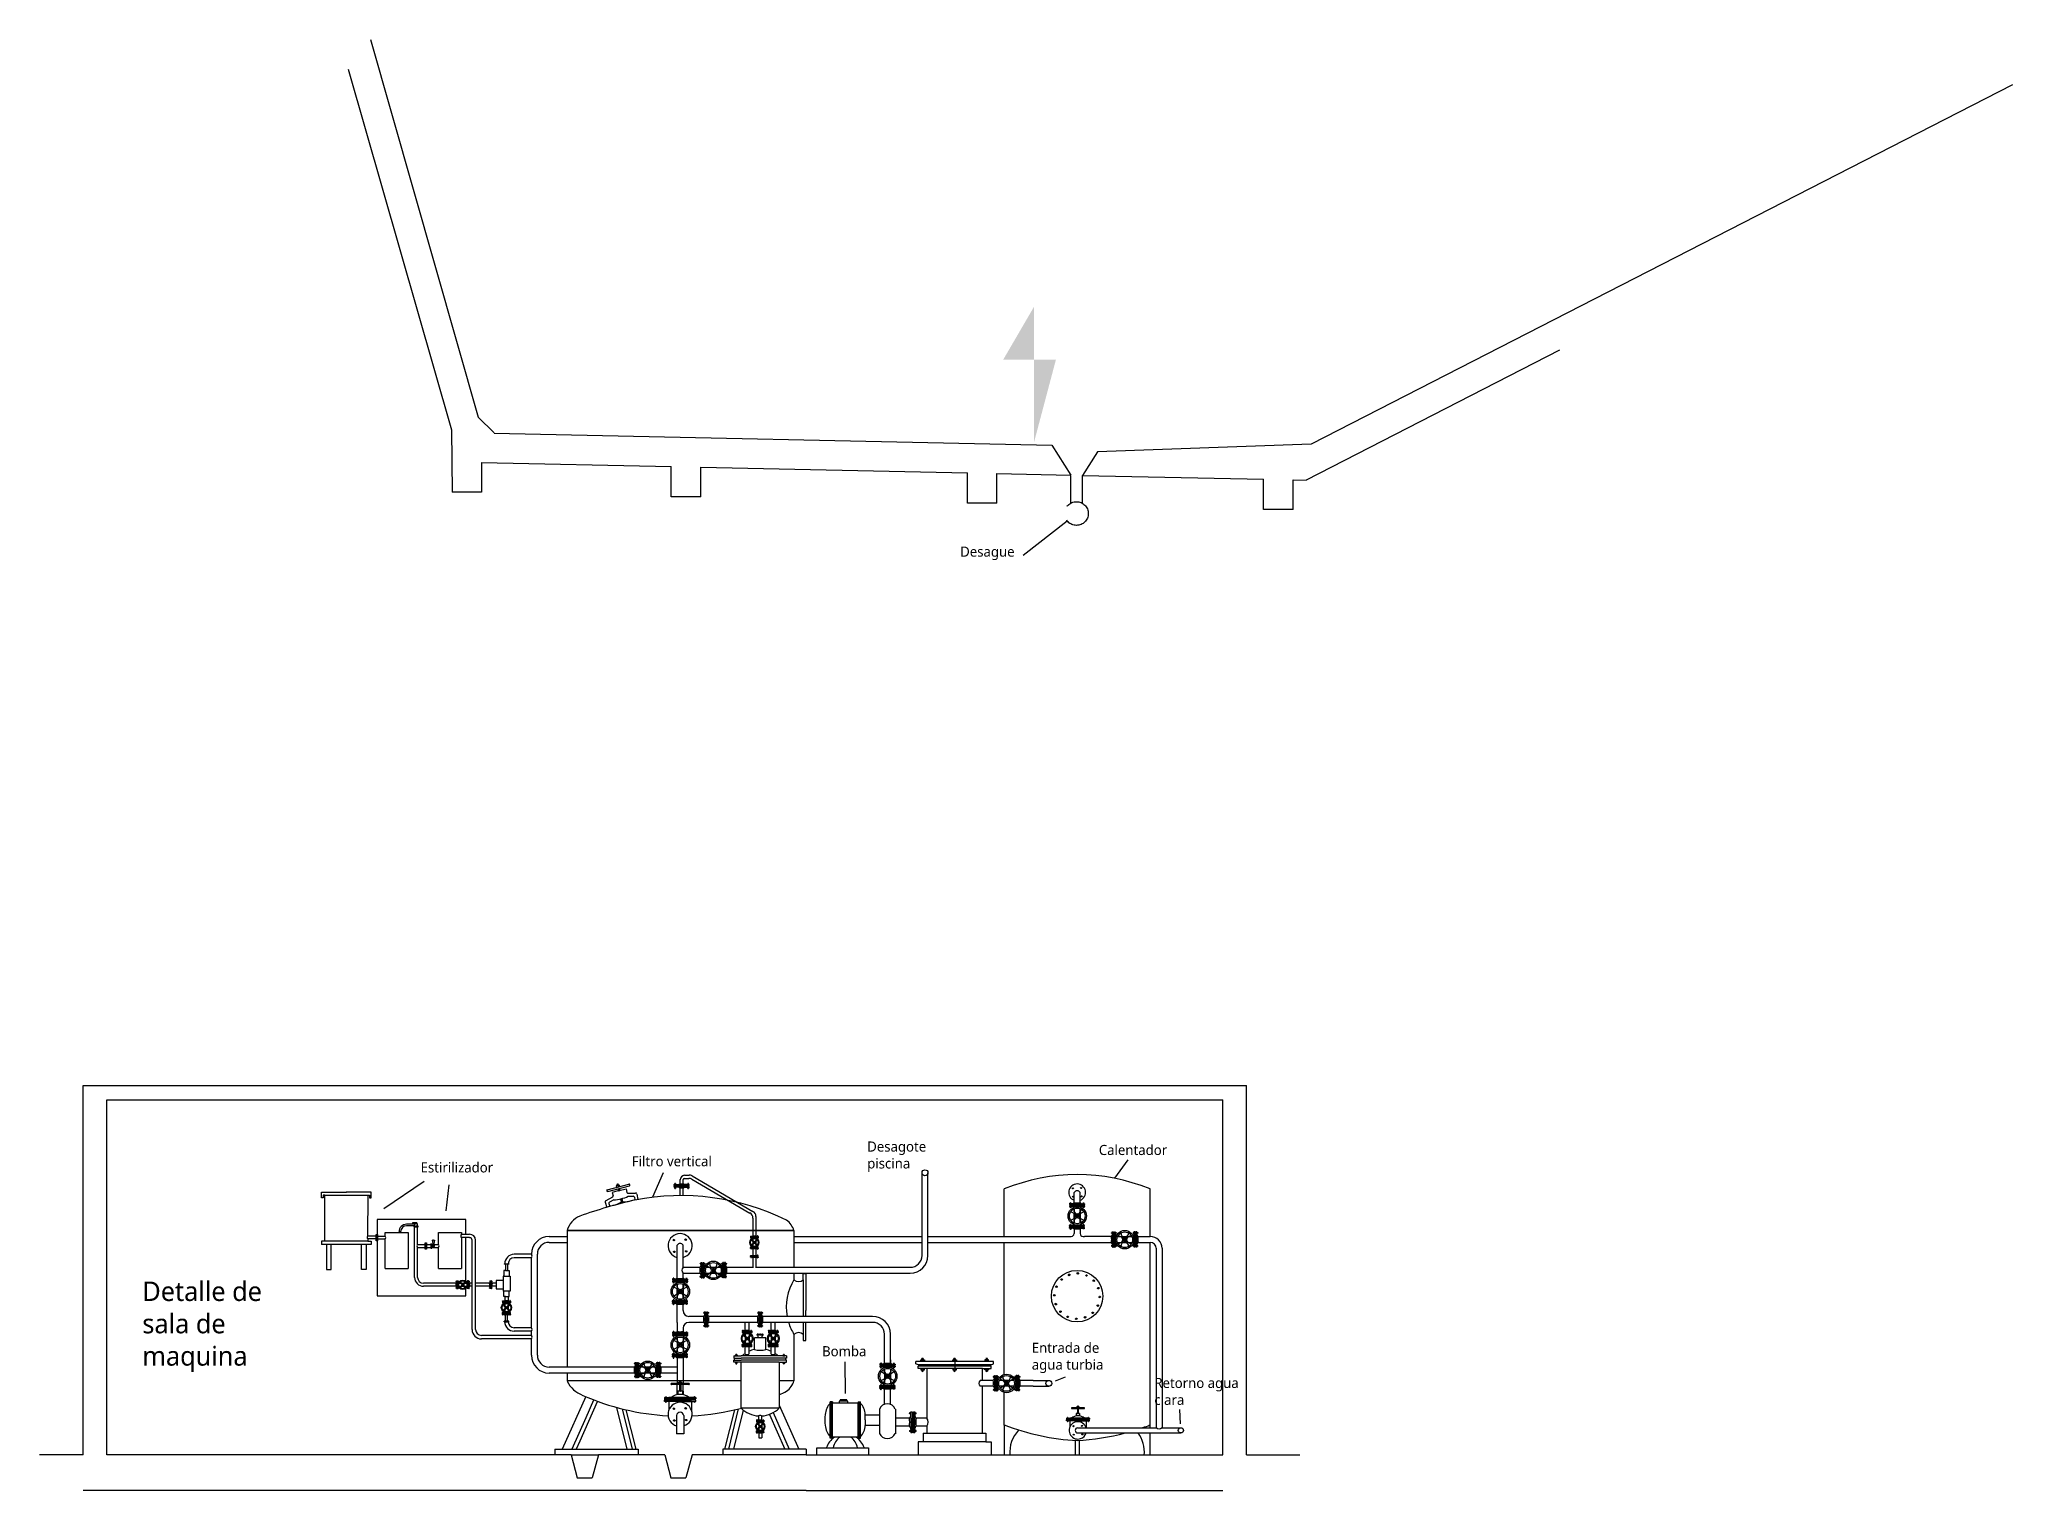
# Model space of a CAD drawing. Extents: x -30 to 1202, y 231 to 898.
# Drawn here: x 1185.75 to 1202.41, y 440.29 to 452.54 of the extents above; entities that cross this region are included whole.
import ezdxf

# ---------------------------------------------------------------- set-up
doc = ezdxf.new("R2010")
doc.units = 0
doc.header["$LTSCALE"] = 0.04
doc.linetypes.add('DASHED2', pattern=[9.525, 6.35, -3.175])
for name, color, linetype in [('0.1', 1, 'CONTINUOUS'), ('0.2', 2, 'CONTINUOUS'), ('0.3', 3, 'CONTINUOUS'), ('0.5', 5, 'CONTINUOUS'), ('intal', 1, 'DASHED2')]:
    doc.layers.add(name, color=color, linetype=linetype)
doc.styles.add('Amir', font='l_10646.ttf', dxfattribs={"height": 0.15})

msp = doc.modelspace()

# ---------------------------------------------------------------- texts
at = {"layer": '0.1', "attachment_point": 1, "style": 'Amir'}
for s, insert, char_height, width in [('Desague', (1193.527, 448.256), 0.0854, 0.7455), ('Desagote piscina', (1192.742, 443.233), 0.08539, 0.7455), ('Calentador', (1194.698, 443.204), 0.0854, 0.7455), ('Estirilizador', (1188.971, 443.057), 0.08539, 0.7455), ('Filtro vertical', (1190.754, 443.109), 0.08539, 0.7455), ('Detalle de sala de maquina', (1186.621, 442.05), 0.16373, 1.41856), ('Entrada de agua turbia', (1194.132, 441.534), 0.08539, 0.7455), ('Bomba', (1192.361, 441.505), 0.0854, 0.74548), ('Retorno agua clara', (1195.167, 441.237), 0.08539, 0.7455)]:
    msp.add_mtext(s, dxfattribs=dict(at, insert=insert, char_height=char_height, width=width))

# ---------------------------------------------------------------- hatches: boundary and pattern name
at = {"layer": '0.2'}
h = msp.add_hatch(color=256, dxfattribs=at)
h.paths.add_polyline_path([(1193.891, 449.835), (1194.151, 449.835), (1194.151, 450.281)])
h.paths.add_polyline_path([(1194.151, 449.137), (1194.336, 449.835), (1194.151, 449.835)])

# ---------------------------------------------------------------- linework, layer by layer
at = {"layer": '0.1'}
for p, q in [((1194.059, 448.184), (1194.43, 448.473)), ((1194.943, 443.079), (1194.831, 442.922)), ((1189.001, 442.896), (1188.66, 442.665)), ((1189.208, 442.867), (1189.185, 442.648)), ((1190.547, 442.826), (1190.73, 442.872)), ((1190.651, 442.865), (1190.621, 442.858)), ((1190.628, 442.871), (1190.631, 442.86)), ((1190.642, 442.863), (1190.639, 442.874)), ((1190.654, 442.853), (1190.651, 442.865)), ((1191.02, 442.967), (1190.93, 442.762)), ((1191.115, 442.869), (1191.115, 442.874)), ((1191.115, 442.874), (1191.126, 442.874)), ((1191.126, 442.869), (1191.115, 442.869)), ((1191.118, 442.874), (1191.118, 442.878)), ((1191.118, 442.869), (1191.118, 442.874)), ((1191.123, 442.878), (1191.123, 442.874)), ((1191.123, 442.869), (1191.123, 442.874)), ((1191.126, 442.874), (1191.126, 442.869)), ((1191.236, 442.874), (1191.224, 442.874)), ((1191.224, 442.874), (1191.224, 442.869)), ((1191.224, 442.869), (1191.236, 442.869)), ((1191.227, 442.869), (1191.227, 442.874)), ((1191.228, 442.878), (1191.228, 442.874)), ((1191.232, 442.874), (1191.232, 442.878)), ((1191.233, 442.869), (1191.233, 442.874)), ((1191.236, 442.869), (1191.236, 442.874)), ((1190.551, 442.812), (1190.734, 442.859)), ((1190.621, 442.858), (1190.624, 442.845)), ((1190.624, 442.845), (1190.654, 442.853)), ((1190.632, 442.847), (1190.629, 442.86)), ((1190.647, 442.851), (1190.643, 442.864)), ((1191.115, 442.846), (1191.115, 442.841)), ((1191.126, 442.846), (1191.115, 442.846)), ((1191.115, 442.841), (1191.126, 442.841)), ((1191.118, 442.846), (1191.118, 442.841)), ((1191.119, 442.837), (1191.119, 442.841)), ((1191.123, 442.846), (1191.123, 442.841)), ((1191.123, 442.841), (1191.123, 442.837)), ((1191.126, 442.841), (1191.126, 442.846)), ((1191.224, 442.841), (1191.224, 442.846)), ((1191.224, 442.846), (1191.236, 442.846)), ((1191.236, 442.841), (1191.224, 442.841)), ((1191.227, 442.846), (1191.227, 442.841)), ((1191.228, 442.837), (1191.228, 442.841)), ((1191.232, 442.841), (1191.232, 442.837)), ((1191.233, 442.846), (1191.233, 442.841)), ((1191.236, 442.846), (1191.236, 442.841)), ((1193.899, 442.431), (1193.899, 442.832)), ((1194.454, 442.707), (1194.454, 442.712)), ((1194.454, 442.712), (1194.466, 442.712)), ((1194.466, 442.707), (1194.454, 442.707)), ((1194.457, 442.712), (1194.457, 442.716)), ((1194.457, 442.707), (1194.457, 442.712)), ((1194.462, 442.716), (1194.462, 442.712)), ((1194.462, 442.707), (1194.462, 442.712)), ((1194.466, 442.712), (1194.466, 442.707)), ((1194.575, 442.712), (1194.563, 442.712)), ((1194.563, 442.712), (1194.563, 442.707)), ((1194.563, 442.707), (1194.575, 442.707)), ((1194.566, 442.707), (1194.566, 442.712)), ((1194.572, 442.707), (1194.572, 442.712)), ((1194.575, 442.707), (1194.575, 442.712)), ((1195.13, 442.832), (1195.13, 442.431)), ((1189.354, 442.574), (1188.604, 442.574)), ((1188.604, 442.574), (1188.604, 442.447)), ((1188.938, 442.546), (1188.903, 442.546)), ((1188.903, 442.546), (1188.903, 442.542)), ((1188.931, 442.538), (1188.931, 442.544)), ((1188.932, 442.546), (1188.932, 442.547)), ((1188.932, 442.547), (1188.933, 442.547)), ((1188.932, 442.547), (1188.932, 442.546)), ((1188.933, 442.546), (1188.933, 442.547)), ((1188.933, 442.547), (1188.933, 442.546)), ((1188.934, 442.538), (1188.934, 442.544)), ((1188.938, 442.546), (1188.938, 442.544)), ((1189.354, 442.45), (1189.354, 442.574)), ((1194.454, 442.684), (1194.454, 442.679)), ((1194.466, 442.684), (1194.454, 442.684)), ((1194.454, 442.679), (1194.466, 442.679)), ((1194.457, 442.684), (1194.457, 442.679)), ((1194.457, 442.679), (1194.457, 442.675)), ((1194.457, 442.529), (1194.457, 442.533)), ((1194.462, 442.684), (1194.462, 442.679)), ((1194.462, 442.675), (1194.462, 442.679)), ((1194.462, 442.533), (1194.462, 442.529)), ((1194.466, 442.679), (1194.466, 442.684)), ((1194.563, 442.679), (1194.563, 442.684)), ((1194.563, 442.684), (1194.575, 442.684)), ((1194.575, 442.679), (1194.563, 442.679)), ((1194.566, 442.684), (1194.566, 442.679)), ((1194.567, 442.675), (1194.567, 442.679)), ((1194.567, 442.533), (1194.567, 442.529)), ((1194.571, 442.679), (1194.571, 442.675)), ((1194.571, 442.529), (1194.571, 442.533)), ((1194.572, 442.684), (1194.572, 442.679)), ((1194.575, 442.684), (1194.575, 442.679)), ((1188.599, 442.444), (1188.603, 442.444)), ((1188.599, 442.397), (1188.603, 442.397)), ((1188.604, 442.394), (1188.604, 441.929)), ((1189.08, 442.399), (1189.072, 442.399)), ((1189.08, 442.399), (1189.087, 442.399)), ((1189.354, 442.05), (1189.354, 442.421)), ((1191.759, 442.432), (1191.759, 442.434)), ((1191.759, 442.434), (1191.765, 442.434)), ((1191.765, 442.432), (1191.759, 442.432)), ((1191.759, 442.42), (1191.759, 442.418)), ((1191.765, 442.42), (1191.759, 442.42)), ((1191.759, 442.418), (1191.765, 442.418)), ((1191.761, 442.432), (1191.761, 442.434)), ((1191.761, 442.42), (1191.761, 442.418)), ((1191.761, 442.418), (1191.761, 442.416)), ((1191.763, 442.416), (1191.763, 442.418)), ((1191.764, 442.432), (1191.764, 442.434)), ((1191.764, 442.42), (1191.764, 442.418)), ((1191.765, 442.434), (1191.765, 442.432)), ((1191.765, 442.418), (1191.765, 442.42)), ((1191.82, 442.434), (1191.814, 442.434)), ((1191.814, 442.434), (1191.814, 442.432)), ((1191.814, 442.432), (1191.82, 442.432)), ((1191.814, 442.418), (1191.814, 442.42)), ((1191.814, 442.42), (1191.82, 442.42)), ((1191.82, 442.418), (1191.814, 442.418)), ((1191.816, 442.436), (1191.816, 442.434)), ((1191.816, 442.432), (1191.816, 442.434)), ((1191.816, 442.42), (1191.816, 442.418)), ((1191.816, 442.416), (1191.816, 442.418)), ((1191.818, 442.434), (1191.818, 442.436)), ((1191.818, 442.432), (1191.818, 442.434)), ((1191.818, 442.42), (1191.818, 442.418)), ((1191.818, 442.418), (1191.818, 442.416)), ((1191.82, 442.432), (1191.82, 442.434)), ((1191.82, 442.42), (1191.82, 442.418)), ((1193.899, 441.265), (1193.899, 442.381)), ((1194.454, 442.524), (1194.454, 442.529)), ((1194.454, 442.529), (1194.466, 442.529)), ((1194.466, 442.524), (1194.454, 442.524)), ((1194.454, 442.501), (1194.454, 442.496)), ((1194.466, 442.501), (1194.454, 442.501)), ((1194.454, 442.496), (1194.466, 442.496)), ((1194.457, 442.524), (1194.457, 442.529)), ((1194.457, 442.501), (1194.457, 442.496)), ((1194.457, 442.496), (1194.457, 442.492)), ((1194.462, 442.524), (1194.462, 442.529)), ((1194.462, 442.501), (1194.462, 442.496)), ((1194.462, 442.492), (1194.462, 442.496)), ((1194.466, 442.529), (1194.466, 442.524)), ((1194.466, 442.496), (1194.466, 442.501)), ((1194.575, 442.529), (1194.563, 442.529)), ((1194.563, 442.529), (1194.563, 442.524)), ((1194.563, 442.524), (1194.575, 442.524)), ((1194.563, 442.496), (1194.563, 442.501)), ((1194.563, 442.501), (1194.575, 442.501)), ((1194.575, 442.496), (1194.563, 442.496)), ((1194.566, 442.524), (1194.566, 442.529)), ((1194.566, 442.501), (1194.566, 442.496)), ((1194.572, 442.524), (1194.572, 442.529)), ((1194.572, 442.501), (1194.572, 442.496)), ((1194.575, 442.524), (1194.575, 442.529)), ((1194.575, 442.501), (1194.575, 442.496)), ((1194.809, 442.463), (1194.805, 442.463)), ((1194.805, 442.459), (1194.809, 442.459)), ((1194.814, 442.466), (1194.809, 442.466)), ((1194.809, 442.466), (1194.809, 442.455)), ((1194.814, 442.463), (1194.809, 442.463)), ((1194.814, 442.458), (1194.809, 442.458)), ((1194.809, 442.455), (1194.814, 442.455)), ((1194.814, 442.455), (1194.814, 442.466)), ((1194.837, 442.466), (1194.842, 442.466)), ((1194.837, 442.455), (1194.837, 442.466)), ((1194.837, 442.463), (1194.842, 442.463)), ((1194.837, 442.458), (1194.842, 442.458)), ((1194.842, 442.455), (1194.837, 442.455)), ((1194.842, 442.466), (1194.842, 442.455)), ((1194.842, 442.463), (1194.846, 442.463)), ((1194.846, 442.459), (1194.842, 442.459)), ((1194.992, 442.463), (1194.988, 442.463)), ((1194.988, 442.459), (1194.992, 442.459)), ((1194.997, 442.466), (1194.992, 442.466)), ((1194.992, 442.466), (1194.992, 442.455)), ((1194.997, 442.463), (1194.992, 442.463)), ((1194.997, 442.458), (1194.992, 442.458)), ((1194.992, 442.455), (1194.997, 442.455)), ((1194.997, 442.455), (1194.997, 442.466)), ((1195.02, 442.466), (1195.025, 442.466)), ((1195.02, 442.455), (1195.02, 442.466)), ((1195.02, 442.463), (1195.025, 442.463)), ((1195.02, 442.458), (1195.025, 442.458)), ((1195.025, 442.455), (1195.02, 442.455)), ((1195.025, 442.466), (1195.025, 442.455)), ((1195.025, 442.463), (1195.029, 442.463)), ((1195.029, 442.459), (1195.025, 442.459)), ((1195.13, 442.381), (1195.13, 441.166)), ((1189.08, 442.346), (1189.076, 442.346)), ((1189.08, 442.346), (1189.084, 442.346)), ((1191.335, 442.203), (1191.331, 442.203)), ((1191.331, 442.199), (1191.335, 442.199)), ((1191.34, 442.207), (1191.335, 442.207)), ((1191.335, 442.207), (1191.335, 442.195)), ((1191.34, 442.204), (1191.335, 442.204)), ((1191.34, 442.199), (1191.335, 442.199)), ((1191.34, 442.195), (1191.34, 442.207)), ((1191.363, 442.207), (1191.368, 442.207)), ((1191.363, 442.195), (1191.363, 442.207)), ((1191.363, 442.204), (1191.368, 442.204)), ((1191.363, 442.199), (1191.368, 442.199)), ((1191.368, 442.207), (1191.368, 442.195)), ((1191.368, 442.203), (1191.372, 442.203)), ((1191.372, 442.199), (1191.368, 442.199)), ((1191.518, 442.203), (1191.514, 442.203)), ((1191.514, 442.199), (1191.518, 442.199)), ((1191.522, 442.207), (1191.518, 442.207)), ((1191.518, 442.207), (1191.518, 442.195)), ((1191.522, 442.204), (1191.518, 442.204)), ((1191.522, 442.199), (1191.518, 442.199)), ((1191.522, 442.195), (1191.522, 442.207)), ((1191.546, 442.207), (1191.55, 442.207)), ((1191.546, 442.195), (1191.546, 442.207)), ((1191.546, 442.204), (1191.55, 442.204)), ((1191.546, 442.199), (1191.55, 442.199)), ((1191.55, 442.207), (1191.55, 442.195)), ((1191.55, 442.203), (1191.554, 442.203)), ((1191.554, 442.199), (1191.55, 442.199)), ((1191.759, 442.341), (1191.759, 442.343)), ((1191.759, 442.343), (1191.765, 442.343)), ((1191.765, 442.341), (1191.759, 442.341)), ((1191.759, 442.329), (1191.759, 442.327)), ((1191.765, 442.329), (1191.759, 442.329)), ((1191.759, 442.327), (1191.765, 442.327)), ((1191.759, 442.268), (1191.759, 442.27)), ((1191.759, 442.27), (1191.765, 442.27)), ((1191.765, 442.268), (1191.759, 442.268)), ((1191.759, 442.256), (1191.759, 442.254)), ((1191.765, 442.256), (1191.759, 442.256)), ((1191.759, 442.254), (1191.765, 442.254)), ((1191.761, 442.343), (1191.761, 442.345)), ((1191.761, 442.341), (1191.761, 442.343)), ((1191.761, 442.329), (1191.761, 442.327)), ((1191.761, 442.27), (1191.761, 442.272)), ((1191.761, 442.268), (1191.761, 442.27)), ((1191.761, 442.256), (1191.761, 442.254)), ((1191.763, 442.345), (1191.763, 442.343)), ((1191.763, 442.272), (1191.763, 442.27)), ((1191.764, 442.341), (1191.764, 442.343)), ((1191.764, 442.329), (1191.764, 442.327)), ((1191.764, 442.268), (1191.764, 442.27)), ((1191.764, 442.256), (1191.764, 442.254)), ((1191.765, 442.343), (1191.765, 442.341)), ((1191.765, 442.327), (1191.765, 442.329)), ((1191.765, 442.27), (1191.765, 442.268)), ((1191.765, 442.254), (1191.765, 442.256)), ((1191.82, 442.343), (1191.814, 442.343)), ((1191.814, 442.343), (1191.814, 442.341)), ((1191.814, 442.341), (1191.82, 442.341)), ((1191.814, 442.327), (1191.814, 442.329)), ((1191.814, 442.329), (1191.82, 442.329)), ((1191.82, 442.327), (1191.814, 442.327)), ((1191.82, 442.27), (1191.814, 442.27)), ((1191.814, 442.27), (1191.814, 442.268)), ((1191.814, 442.268), (1191.82, 442.268)), ((1191.814, 442.254), (1191.814, 442.256)), ((1191.814, 442.256), (1191.82, 442.256)), ((1191.82, 442.254), (1191.814, 442.254)), ((1191.816, 442.345), (1191.816, 442.343)), ((1191.816, 442.341), (1191.816, 442.343)), ((1191.816, 442.329), (1191.816, 442.327)), ((1191.816, 442.325), (1191.816, 442.327)), ((1191.816, 442.272), (1191.816, 442.27)), ((1191.816, 442.268), (1191.816, 442.27)), ((1191.816, 442.256), (1191.816, 442.254)), ((1191.816, 442.252), (1191.816, 442.254)), ((1191.818, 442.343), (1191.818, 442.345)), ((1191.818, 442.341), (1191.818, 442.343)), ((1191.818, 442.329), (1191.818, 442.327)), ((1191.818, 442.327), (1191.818, 442.325)), ((1191.818, 442.27), (1191.818, 442.272)), ((1191.818, 442.268), (1191.818, 442.27)), ((1191.818, 442.256), (1191.818, 442.254)), ((1191.818, 442.254), (1191.818, 442.252)), ((1191.82, 442.341), (1191.82, 442.343)), ((1191.82, 442.329), (1191.82, 442.327)), ((1191.82, 442.268), (1191.82, 442.27)), ((1191.82, 442.256), (1191.82, 442.254)), ((1194.809, 442.346), (1194.809, 442.357)), ((1194.809, 442.357), (1194.814, 442.357)), ((1194.814, 442.354), (1194.809, 442.354)), ((1194.814, 442.348), (1194.809, 442.348)), ((1194.814, 442.346), (1194.809, 442.346)), ((1194.814, 442.357), (1194.814, 442.346)), ((1194.842, 442.357), (1194.837, 442.357)), ((1194.837, 442.357), (1194.837, 442.346)), ((1194.837, 442.354), (1194.842, 442.354)), ((1194.837, 442.348), (1194.842, 442.348)), ((1194.837, 442.346), (1194.842, 442.346)), ((1194.842, 442.346), (1194.842, 442.357)), ((1194.846, 442.353), (1194.842, 442.353)), ((1194.842, 442.349), (1194.846, 442.349)), ((1194.988, 442.353), (1194.992, 442.353)), ((1194.992, 442.349), (1194.988, 442.349)), ((1194.992, 442.346), (1194.992, 442.357)), ((1194.992, 442.357), (1194.997, 442.357)), ((1194.997, 442.354), (1194.992, 442.354)), ((1194.997, 442.348), (1194.992, 442.348)), ((1194.997, 442.346), (1194.992, 442.346)), ((1194.997, 442.357), (1194.997, 442.346)), ((1195.025, 442.357), (1195.02, 442.357)), ((1195.02, 442.357), (1195.02, 442.346)), ((1195.02, 442.354), (1195.025, 442.354)), ((1195.02, 442.348), (1195.025, 442.348)), ((1195.02, 442.346), (1195.025, 442.346)), ((1195.025, 442.346), (1195.025, 442.357)), ((1189.273, 442.052), (1189.271, 442.052)), ((1189.271, 442.05), (1189.273, 442.05)), ((1189.275, 442.054), (1189.273, 442.054)), ((1189.273, 442.054), (1189.273, 442.048)), ((1189.275, 442.053), (1189.273, 442.053)), ((1189.275, 442.05), (1189.273, 442.05)), ((1189.273, 442.048), (1189.275, 442.048)), ((1189.275, 442.036), (1189.275, 442.056)), ((1189.275, 442.056), (1189.279, 442.056)), ((1189.275, 442.048), (1189.275, 442.054)), ((1189.275, 442.036), (1189.275, 441.992)), ((1189.279, 442.056), (1189.279, 442.011)), ((1189.279, 442.054), (1189.283, 442.054)), ((1189.281, 442.054), (1189.281, 442.034)), ((1189.281, 441.993), (1189.281, 442.034)), ((1189.283, 442.056), (1189.283, 442.011)), ((1189.283, 442.056), (1189.287, 442.056)), ((1189.287, 442.056), (1189.287, 442.036)), ((1189.287, 442.054), (1189.289, 442.054)), ((1189.287, 442.048), (1189.287, 442.054)), ((1189.287, 442.053), (1189.289, 442.053)), ((1189.287, 442.05), (1189.289, 442.05)), ((1189.289, 442.048), (1189.287, 442.048)), ((1189.287, 441.992), (1189.287, 442.036)), ((1189.289, 442.054), (1189.289, 442.048)), ((1189.289, 442.052), (1189.291, 442.052)), ((1189.291, 442.05), (1189.289, 442.05)), ((1189.297, 442.036), (1189.309, 442.036)), ((1189.297, 442.036), (1189.309, 442.036)), ((1189.317, 442.036), (1189.337, 442.036)), ((1189.317, 442.036), (1189.337, 442.036)), ((1189.345, 442.036), (1189.357, 442.036)), ((1189.345, 442.036), (1189.357, 442.036)), ((1189.365, 442.052), (1189.363, 442.052)), ((1189.363, 442.05), (1189.365, 442.05)), ((1189.367, 442.054), (1189.365, 442.054)), ((1189.365, 442.054), (1189.365, 442.048)), ((1189.367, 442.053), (1189.365, 442.053)), ((1189.367, 442.05), (1189.365, 442.05)), ((1189.365, 442.048), (1189.367, 442.048)), ((1189.371, 442.056), (1189.367, 442.056)), ((1189.367, 442.056), (1189.367, 442.036)), ((1189.367, 442.048), (1189.367, 442.054)), ((1189.367, 441.992), (1189.367, 442.036)), ((1189.371, 442.056), (1189.371, 442.011)), ((1189.375, 442.054), (1189.371, 442.054)), ((1189.373, 442.054), (1189.373, 442.034)), ((1189.373, 441.993), (1189.373, 442.034)), ((1189.379, 442.056), (1189.375, 442.056)), ((1189.375, 442.056), (1189.375, 442.011)), ((1189.379, 442.036), (1189.379, 442.056)), ((1189.379, 442.054), (1189.381, 442.054)), ((1189.379, 442.048), (1189.379, 442.054)), ((1189.379, 442.053), (1189.381, 442.053)), ((1189.379, 442.05), (1189.381, 442.05)), ((1189.381, 442.048), (1189.379, 442.048)), ((1189.379, 442.036), (1189.379, 441.992)), ((1189.381, 442.054), (1189.381, 442.048)), ((1189.381, 442.052), (1189.383, 442.052)), ((1189.383, 442.05), (1189.381, 442.05)), ((1189.556, 442.052), (1189.554, 442.052)), ((1189.554, 442.05), (1189.556, 442.05)), ((1189.558, 442.054), (1189.556, 442.054)), ((1189.556, 442.054), (1189.556, 442.048)), ((1189.558, 442.052), (1189.556, 442.052)), ((1189.558, 442.05), (1189.556, 442.05)), ((1189.556, 442.048), (1189.558, 442.048)), ((1189.561, 442.055), (1189.558, 442.055)), ((1189.558, 442.055), (1189.558, 442.036)), ((1189.558, 442.048), (1189.558, 442.054)), ((1189.558, 441.992), (1189.558, 442.036)), ((1189.561, 442.055), (1189.562, 442.011)), ((1189.566, 442.054), (1189.561, 442.054)), ((1189.564, 442.054), (1189.564, 442.034)), ((1189.564, 441.993), (1189.564, 442.034)), ((1189.569, 442.056), (1189.566, 442.056)), ((1189.566, 442.056), (1189.566, 442.011)), ((1189.57, 442.036), (1189.569, 442.056)), ((1189.569, 442.054), (1189.572, 442.054)), ((1189.57, 442.048), (1189.569, 442.054)), ((1189.569, 442.052), (1189.572, 442.052)), ((1189.57, 442.05), (1189.572, 442.05)), ((1189.572, 442.048), (1189.57, 442.048)), ((1189.57, 442.036), (1189.57, 441.992)), ((1189.572, 442.054), (1189.572, 442.048)), ((1189.572, 442.052), (1189.574, 442.052)), ((1189.574, 442.05), (1189.572, 442.05)), ((1191.102, 442.07), (1191.102, 442.075)), ((1191.102, 442.075), (1191.113, 442.075)), ((1191.113, 442.07), (1191.102, 442.07)), ((1191.102, 442.047), (1191.102, 442.042)), ((1191.113, 442.047), (1191.102, 442.047)), ((1191.102, 442.042), (1191.113, 442.042)), ((1191.104, 442.07), (1191.104, 442.075)), ((1191.104, 442.047), (1191.104, 442.042)), ((1191.105, 442.075), (1191.105, 442.079)), ((1191.105, 442.042), (1191.105, 442.038)), ((1191.109, 442.079), (1191.109, 442.075)), ((1191.109, 442.038), (1191.109, 442.042)), ((1191.11, 442.07), (1191.11, 442.075)), ((1191.11, 442.047), (1191.11, 442.042)), ((1191.113, 442.075), (1191.113, 442.07)), ((1191.113, 442.042), (1191.113, 442.047)), ((1191.222, 442.075), (1191.211, 442.075)), ((1191.211, 442.075), (1191.211, 442.07)), ((1191.211, 442.07), (1191.222, 442.07)), ((1191.211, 442.042), (1191.211, 442.047)), ((1191.211, 442.047), (1191.222, 442.047)), ((1191.222, 442.042), (1191.211, 442.042)), ((1191.214, 442.07), (1191.214, 442.075)), ((1191.214, 442.047), (1191.214, 442.042)), ((1191.215, 442.038), (1191.215, 442.042)), ((1191.219, 442.07), (1191.219, 442.075)), ((1191.219, 442.047), (1191.219, 442.042)), ((1191.219, 442.042), (1191.219, 442.038)), ((1191.222, 442.07), (1191.222, 442.075)), ((1191.222, 442.047), (1191.222, 442.042)), ((1191.335, 442.195), (1191.34, 442.195)), ((1191.335, 442.086), (1191.335, 442.098)), ((1191.335, 442.098), (1191.34, 442.098)), ((1191.34, 442.094), (1191.335, 442.094)), ((1191.34, 442.089), (1191.335, 442.089)), ((1191.34, 442.086), (1191.335, 442.086)), ((1191.34, 442.098), (1191.34, 442.086)), ((1191.368, 442.195), (1191.363, 442.195)), ((1191.368, 442.098), (1191.363, 442.098)), ((1191.363, 442.098), (1191.363, 442.086)), ((1191.363, 442.094), (1191.368, 442.094)), ((1191.363, 442.089), (1191.368, 442.089)), ((1191.363, 442.086), (1191.368, 442.086)), ((1191.368, 442.086), (1191.368, 442.098)), ((1191.372, 442.094), (1191.368, 442.094)), ((1191.368, 442.09), (1191.372, 442.09)), ((1191.514, 442.094), (1191.518, 442.094)), ((1191.518, 442.09), (1191.514, 442.09)), ((1191.518, 442.195), (1191.522, 442.195)), ((1191.518, 442.086), (1191.518, 442.098)), ((1191.518, 442.098), (1191.522, 442.098)), ((1191.522, 442.094), (1191.518, 442.094)), ((1191.522, 442.089), (1191.518, 442.089)), ((1191.522, 442.086), (1191.518, 442.086)), ((1191.522, 442.098), (1191.522, 442.086)), ((1191.55, 442.195), (1191.546, 442.195)), ((1191.55, 442.098), (1191.546, 442.098)), ((1191.546, 442.098), (1191.546, 442.086)), ((1191.546, 442.094), (1191.55, 442.094)), ((1191.546, 442.089), (1191.55, 442.089)), ((1191.546, 442.086), (1191.55, 442.086)), ((1191.55, 442.086), (1191.55, 442.098)), ((1188.604, 441.929), (1189.354, 441.929)), ((1189.273, 441.993), (1189.273, 441.999)), ((1189.273, 441.999), (1189.275, 441.999)), ((1189.275, 441.997), (1189.273, 441.997)), ((1189.275, 441.995), (1189.273, 441.995)), ((1189.275, 441.993), (1189.273, 441.993)), ((1189.275, 441.999), (1189.275, 441.993)), ((1189.275, 441.992), (1189.279, 441.992)), ((1189.279, 441.992), (1189.279, 442.011)), ((1189.279, 441.993), (1189.283, 441.993)), ((1189.283, 441.992), (1189.283, 442.011)), ((1189.283, 441.992), (1189.287, 441.992)), ((1189.289, 441.999), (1189.287, 441.999)), ((1189.287, 441.999), (1189.287, 441.993)), ((1189.287, 441.997), (1189.289, 441.997)), ((1189.287, 441.995), (1189.289, 441.995)), ((1189.287, 441.993), (1189.289, 441.993)), ((1189.289, 441.993), (1189.289, 441.999)), ((1189.291, 441.997), (1189.289, 441.997)), ((1189.289, 441.995), (1189.291, 441.995)), ((1189.296, 442.011), (1189.312, 442.011)), ((1189.296, 442.011), (1189.312, 442.011)), ((1189.318, 442.023), (1189.327, 442.031)), ((1189.327, 442.014), (1189.318, 442.023)), ((1189.318, 442.011), (1189.335, 442.011)), ((1189.318, 442.011), (1189.335, 442.011)), ((1189.321, 442.011), (1189.333, 442.011)), ((1189.327, 442.031), (1189.336, 442.023)), ((1189.336, 442.023), (1189.327, 442.014)), ((1189.342, 442.011), (1189.358, 442.011)), ((1189.342, 442.011), (1189.358, 442.011)), ((1189.354, 441.929), (1189.354, 441.995)), ((1189.363, 441.997), (1189.365, 441.997)), ((1189.365, 441.995), (1189.363, 441.995)), ((1189.365, 441.993), (1189.365, 441.999)), ((1189.365, 441.999), (1189.367, 441.999)), ((1189.367, 441.997), (1189.365, 441.997)), ((1189.367, 441.995), (1189.365, 441.995)), ((1189.367, 441.993), (1189.365, 441.993)), ((1189.367, 441.999), (1189.367, 441.993)), ((1189.371, 441.992), (1189.367, 441.992)), ((1189.371, 441.992), (1189.371, 442.011)), ((1189.375, 441.993), (1189.371, 441.993)), ((1189.375, 441.992), (1189.375, 442.011)), ((1189.379, 441.992), (1189.375, 441.992)), ((1189.381, 441.999), (1189.379, 441.999)), ((1189.379, 441.999), (1189.379, 441.993)), ((1189.379, 441.997), (1189.381, 441.997)), ((1189.379, 441.995), (1189.381, 441.995)), ((1189.379, 441.993), (1189.381, 441.993)), ((1189.381, 441.993), (1189.381, 441.999)), ((1189.554, 441.997), (1189.556, 441.997)), ((1189.556, 441.995), (1189.554, 441.995)), ((1189.556, 441.993), (1189.556, 441.999)), ((1189.556, 441.999), (1189.558, 441.999)), ((1189.558, 441.997), (1189.556, 441.997)), ((1189.558, 441.995), (1189.556, 441.995)), ((1189.558, 441.993), (1189.556, 441.993)), ((1189.558, 441.999), (1189.558, 441.993)), ((1189.562, 441.992), (1189.558, 441.992)), ((1189.562, 441.992), (1189.562, 442.011)), ((1189.566, 441.993), (1189.562, 441.993)), ((1189.566, 441.992), (1189.566, 442.011)), ((1189.57, 441.992), (1189.566, 441.992)), ((1189.572, 441.999), (1189.57, 441.999)), ((1189.57, 441.999), (1189.57, 441.993)), ((1189.57, 441.998), (1189.572, 441.998)), ((1189.57, 441.995), (1189.572, 441.995)), ((1189.57, 441.993), (1189.572, 441.993)), ((1189.572, 441.993), (1189.572, 441.999)), ((1189.663, 441.886), (1189.663, 441.889)), ((1189.663, 441.889), (1189.669, 441.889)), ((1189.669, 441.886), (1189.663, 441.886)), ((1189.663, 441.874), (1189.663, 441.871)), ((1189.669, 441.874), (1189.663, 441.874)), ((1189.663, 441.871), (1189.669, 441.871)), ((1189.664, 441.886), (1189.664, 441.889)), ((1189.664, 441.874), (1189.664, 441.871)), ((1189.664, 441.871), (1189.664, 441.869)), ((1189.667, 441.886), (1189.667, 441.889)), ((1189.667, 441.874), (1189.667, 441.871)), ((1189.667, 441.869), (1189.667, 441.871)), ((1189.669, 441.889), (1189.669, 441.886)), ((1189.669, 441.871), (1189.669, 441.874)), ((1189.729, 441.889), (1189.723, 441.889)), ((1189.723, 441.889), (1189.723, 441.886)), ((1189.723, 441.886), (1189.729, 441.886)), ((1189.723, 441.871), (1189.723, 441.874)), ((1189.723, 441.874), (1189.729, 441.874)), ((1189.729, 441.871), (1189.723, 441.871)), ((1189.725, 441.891), (1189.725, 441.889)), ((1189.725, 441.886), (1189.725, 441.889)), ((1189.725, 441.874), (1189.725, 441.871)), ((1189.725, 441.869), (1189.725, 441.871)), ((1189.727, 441.889), (1189.727, 441.891)), ((1189.727, 441.871), (1189.727, 441.869)), ((1189.728, 441.886), (1189.728, 441.889)), ((1189.728, 441.874), (1189.728, 441.871)), ((1189.729, 441.886), (1189.729, 441.889)), ((1189.729, 441.874), (1189.729, 441.871)), ((1191.102, 441.888), (1191.102, 441.892)), ((1191.102, 441.892), (1191.113, 441.892)), ((1191.113, 441.888), (1191.102, 441.888)), ((1191.104, 441.888), (1191.104, 441.892)), ((1191.105, 441.892), (1191.105, 441.896)), ((1191.109, 441.896), (1191.109, 441.892)), ((1191.11, 441.888), (1191.11, 441.892)), ((1191.113, 441.892), (1191.113, 441.888)), ((1191.222, 441.892), (1191.211, 441.892)), ((1191.211, 441.892), (1191.211, 441.888)), ((1191.211, 441.888), (1191.222, 441.888)), ((1191.214, 441.888), (1191.214, 441.892)), ((1191.215, 441.896), (1191.215, 441.892)), ((1191.219, 441.892), (1191.219, 441.896)), ((1191.219, 441.888), (1191.219, 441.892)), ((1191.222, 441.888), (1191.222, 441.892)), ((1189.663, 441.786), (1189.663, 441.788)), ((1189.663, 441.788), (1189.669, 441.788)), ((1189.669, 441.786), (1189.663, 441.786)), ((1189.663, 441.773), (1189.663, 441.77)), ((1189.669, 441.773), (1189.663, 441.773)), ((1189.663, 441.77), (1189.669, 441.77)), ((1189.664, 441.788), (1189.664, 441.791)), ((1189.664, 441.786), (1189.664, 441.788)), ((1189.664, 441.773), (1189.664, 441.77)), ((1189.667, 441.791), (1189.667, 441.788)), ((1189.667, 441.786), (1189.667, 441.788)), ((1189.667, 441.773), (1189.667, 441.77)), ((1189.669, 441.788), (1189.669, 441.786)), ((1189.669, 441.77), (1189.669, 441.773)), ((1189.729, 441.788), (1189.723, 441.788)), ((1189.723, 441.788), (1189.723, 441.786)), ((1189.723, 441.786), (1189.729, 441.786)), ((1189.723, 441.77), (1189.723, 441.773)), ((1189.723, 441.773), (1189.729, 441.773)), ((1189.729, 441.77), (1189.723, 441.77)), ((1189.725, 441.791), (1189.725, 441.788)), ((1189.725, 441.786), (1189.725, 441.788)), ((1189.725, 441.773), (1189.725, 441.77)), ((1189.725, 441.768), (1189.725, 441.77)), ((1189.727, 441.788), (1189.727, 441.791)), ((1189.727, 441.77), (1189.727, 441.768)), ((1189.728, 441.786), (1189.728, 441.788)), ((1189.728, 441.773), (1189.728, 441.77)), ((1189.729, 441.786), (1189.729, 441.788)), ((1189.729, 441.773), (1189.729, 441.77)), ((1191.102, 441.864), (1191.102, 441.86)), ((1191.113, 441.864), (1191.102, 441.864)), ((1191.102, 441.86), (1191.113, 441.86)), ((1191.104, 441.864), (1191.104, 441.86)), ((1191.105, 441.86), (1191.105, 441.856)), ((1191.109, 441.856), (1191.109, 441.86)), ((1191.11, 441.864), (1191.11, 441.86)), ((1191.113, 441.86), (1191.113, 441.864)), ((1191.211, 441.86), (1191.211, 441.864)), ((1191.211, 441.864), (1191.222, 441.864)), ((1191.222, 441.86), (1191.211, 441.86)), ((1191.214, 441.864), (1191.214, 441.86)), ((1191.219, 441.864), (1191.219, 441.86)), ((1191.222, 441.864), (1191.222, 441.86)), ((1191.366, 441.788), (1191.362, 441.788)), ((1191.362, 441.784), (1191.366, 441.784)), ((1191.371, 441.792), (1191.366, 441.792)), ((1191.366, 441.792), (1191.366, 441.78)), ((1191.371, 441.789), (1191.366, 441.789)), ((1191.371, 441.783), (1191.366, 441.783)), ((1191.366, 441.78), (1191.371, 441.78)), ((1191.371, 441.78), (1191.371, 441.792)), ((1191.394, 441.792), (1191.399, 441.792)), ((1191.394, 441.78), (1191.394, 441.792)), ((1191.394, 441.789), (1191.399, 441.789)), ((1191.394, 441.783), (1191.399, 441.783)), ((1191.399, 441.78), (1191.394, 441.78)), ((1191.399, 441.792), (1191.399, 441.78)), ((1191.399, 441.788), (1191.403, 441.788)), ((1191.403, 441.784), (1191.399, 441.784)), ((1191.822, 441.788), (1191.818, 441.788)), ((1191.818, 441.784), (1191.822, 441.784)), ((1191.827, 441.791), (1191.822, 441.791)), ((1191.822, 441.791), (1191.822, 441.78)), ((1191.827, 441.788), (1191.822, 441.788)), ((1191.827, 441.783), (1191.822, 441.783)), ((1191.822, 441.78), (1191.827, 441.78)), ((1191.827, 441.78), (1191.827, 441.791)), ((1191.85, 441.791), (1191.855, 441.791)), ((1191.85, 441.78), (1191.85, 441.791)), ((1191.85, 441.788), (1191.855, 441.788)), ((1191.85, 441.783), (1191.855, 441.783)), ((1191.855, 441.78), (1191.85, 441.78)), ((1191.855, 441.791), (1191.855, 441.78)), ((1191.855, 441.788), (1191.859, 441.788)), ((1191.859, 441.784), (1191.855, 441.784)), ((1191.102, 441.619), (1191.102, 441.624)), ((1191.102, 441.624), (1191.113, 441.624)), ((1191.113, 441.619), (1191.102, 441.619)), ((1191.102, 441.596), (1191.102, 441.591)), ((1191.113, 441.596), (1191.102, 441.596)), ((1191.102, 441.591), (1191.113, 441.591)), ((1191.104, 441.619), (1191.104, 441.624)), ((1191.104, 441.596), (1191.104, 441.591)), ((1191.105, 441.624), (1191.105, 441.628)), ((1191.105, 441.591), (1191.105, 441.587)), ((1191.109, 441.628), (1191.109, 441.624)), ((1191.109, 441.587), (1191.109, 441.591)), ((1191.11, 441.619), (1191.11, 441.624)), ((1191.11, 441.596), (1191.11, 441.591)), ((1191.113, 441.624), (1191.113, 441.619)), ((1191.113, 441.591), (1191.113, 441.596)), ((1191.222, 441.624), (1191.211, 441.624)), ((1191.211, 441.624), (1191.211, 441.619)), ((1191.211, 441.619), (1191.222, 441.619)), ((1191.211, 441.591), (1191.211, 441.596)), ((1191.211, 441.596), (1191.222, 441.596)), ((1191.222, 441.591), (1191.211, 441.591)), ((1191.214, 441.619), (1191.214, 441.624)), ((1191.214, 441.596), (1191.214, 441.591)), ((1191.215, 441.587), (1191.215, 441.591)), ((1191.219, 441.619), (1191.219, 441.624)), ((1191.219, 441.596), (1191.219, 441.591)), ((1191.219, 441.591), (1191.219, 441.587)), ((1191.222, 441.619), (1191.222, 441.624)), ((1191.222, 441.596), (1191.222, 441.591)), ((1191.366, 441.671), (1191.366, 441.682)), ((1191.366, 441.682), (1191.371, 441.682)), ((1191.371, 441.679), (1191.366, 441.679)), ((1191.371, 441.674), (1191.366, 441.674)), ((1191.371, 441.671), (1191.366, 441.671)), ((1191.371, 441.682), (1191.371, 441.671)), ((1191.399, 441.682), (1191.394, 441.682)), ((1191.394, 441.682), (1191.394, 441.671)), ((1191.394, 441.679), (1191.399, 441.679)), ((1191.394, 441.674), (1191.399, 441.674)), ((1191.394, 441.671), (1191.399, 441.671)), ((1191.399, 441.671), (1191.399, 441.682)), ((1191.403, 441.679), (1191.399, 441.679)), ((1191.399, 441.674), (1191.403, 441.674)), ((1191.69, 441.634), (1191.69, 441.637)), ((1191.69, 441.637), (1191.697, 441.637)), ((1191.697, 441.634), (1191.69, 441.634)), ((1191.69, 441.62), (1191.69, 441.617)), ((1191.697, 441.62), (1191.69, 441.62)), ((1191.69, 441.617), (1191.697, 441.617)), ((1191.691, 441.634), (1191.691, 441.637)), ((1191.691, 441.62), (1191.691, 441.617)), ((1191.692, 441.637), (1191.692, 441.64)), ((1191.692, 441.617), (1191.692, 441.614)), ((1191.694, 441.64), (1191.694, 441.637)), ((1191.694, 441.614), (1191.694, 441.617)), ((1191.695, 441.634), (1191.695, 441.637)), ((1191.695, 441.62), (1191.695, 441.617)), ((1191.697, 441.637), (1191.697, 441.634)), ((1191.697, 441.617), (1191.697, 441.62)), ((1191.766, 441.637), (1191.759, 441.637)), ((1191.759, 441.637), (1191.759, 441.634)), ((1191.759, 441.634), (1191.766, 441.634)), ((1191.759, 441.617), (1191.759, 441.62)), ((1191.759, 441.62), (1191.766, 441.62)), ((1191.766, 441.617), (1191.759, 441.617)), ((1191.761, 441.634), (1191.761, 441.637)), ((1191.761, 441.62), (1191.761, 441.617)), ((1191.762, 441.614), (1191.762, 441.617)), ((1191.764, 441.617), (1191.764, 441.614)), ((1191.765, 441.634), (1191.765, 441.637)), ((1191.765, 441.62), (1191.765, 441.617)), ((1191.766, 441.634), (1191.766, 441.637)), ((1191.766, 441.62), (1191.766, 441.617)), ((1191.82, 441.605), (1191.814, 441.605)), ((1191.814, 441.605), (1191.814, 441.603)), ((1191.814, 441.603), (1191.82, 441.603)), ((1191.814, 441.598), (1191.814, 441.6)), ((1191.814, 441.6), (1191.82, 441.6)), ((1191.82, 441.598), (1191.814, 441.598)), ((1191.816, 441.607), (1191.816, 441.605)), ((1191.816, 441.603), (1191.816, 441.605)), ((1191.816, 441.6), (1191.816, 441.598)), ((1191.816, 441.596), (1191.816, 441.598)), ((1191.818, 441.605), (1191.818, 441.607)), ((1191.818, 441.603), (1191.818, 441.605)), ((1191.818, 441.6), (1191.818, 441.598)), ((1191.818, 441.598), (1191.818, 441.596)), ((1191.82, 441.603), (1191.82, 441.605)), ((1191.82, 441.6), (1191.82, 441.598)), ((1191.822, 441.671), (1191.822, 441.682)), ((1191.822, 441.682), (1191.827, 441.682)), ((1191.827, 441.679), (1191.822, 441.679)), ((1191.827, 441.673), (1191.822, 441.673)), ((1191.827, 441.671), (1191.822, 441.671)), ((1191.827, 441.682), (1191.827, 441.671)), ((1191.841, 441.605), (1191.836, 441.605)), ((1191.836, 441.605), (1191.836, 441.603)), ((1191.836, 441.603), (1191.841, 441.603)), ((1191.836, 441.598), (1191.836, 441.6)), ((1191.836, 441.6), (1191.841, 441.6)), ((1191.841, 441.598), (1191.836, 441.598)), ((1191.837, 441.607), (1191.837, 441.605)), ((1191.837, 441.603), (1191.837, 441.605)), ((1191.837, 441.6), (1191.837, 441.598)), ((1191.837, 441.596), (1191.837, 441.598)), ((1191.839, 441.605), (1191.839, 441.607)), ((1191.839, 441.598), (1191.839, 441.596)), ((1191.84, 441.603), (1191.84, 441.605)), ((1191.84, 441.6), (1191.84, 441.598)), ((1191.841, 441.603), (1191.841, 441.605)), ((1191.841, 441.6), (1191.841, 441.598)), ((1191.855, 441.682), (1191.85, 441.682)), ((1191.85, 441.682), (1191.85, 441.671)), ((1191.85, 441.679), (1191.855, 441.679)), ((1191.85, 441.673), (1191.855, 441.673)), ((1191.85, 441.671), (1191.855, 441.671)), ((1191.855, 441.671), (1191.855, 441.682)), ((1191.859, 441.678), (1191.855, 441.678)), ((1191.855, 441.674), (1191.859, 441.674)), ((1191.857, 441.603), (1191.857, 441.605)), ((1191.857, 441.605), (1191.862, 441.605)), ((1191.862, 441.603), (1191.857, 441.603)), ((1191.857, 441.6), (1191.857, 441.598)), ((1191.862, 441.6), (1191.857, 441.6)), ((1191.857, 441.598), (1191.862, 441.598)), ((1191.858, 441.603), (1191.858, 441.605)), ((1191.858, 441.6), (1191.858, 441.598)), ((1191.859, 441.605), (1191.859, 441.607)), ((1191.859, 441.598), (1191.859, 441.596)), ((1191.86, 441.607), (1191.86, 441.605)), ((1191.86, 441.596), (1191.86, 441.598)), ((1191.861, 441.603), (1191.861, 441.605)), ((1191.861, 441.6), (1191.861, 441.598)), ((1191.862, 441.605), (1191.862, 441.603)), ((1191.862, 441.598), (1191.862, 441.6)), ((1191.91, 441.634), (1191.91, 441.637)), ((1191.91, 441.637), (1191.917, 441.637)), ((1191.917, 441.634), (1191.91, 441.634)), ((1191.91, 441.62), (1191.91, 441.617)), ((1191.917, 441.62), (1191.91, 441.62)), ((1191.91, 441.617), (1191.917, 441.617)), ((1191.912, 441.637), (1191.912, 441.64)), ((1191.912, 441.634), (1191.912, 441.637)), ((1191.912, 441.62), (1191.912, 441.617)), ((1191.912, 441.617), (1191.912, 441.614)), ((1191.915, 441.64), (1191.915, 441.637)), ((1191.915, 441.634), (1191.915, 441.637)), ((1191.915, 441.62), (1191.915, 441.617)), ((1191.915, 441.614), (1191.915, 441.617)), ((1191.917, 441.637), (1191.917, 441.634)), ((1191.917, 441.617), (1191.917, 441.62)), ((1191.987, 441.637), (1191.979, 441.637)), ((1191.979, 441.637), (1191.979, 441.634)), ((1191.979, 441.634), (1191.987, 441.634)), ((1191.979, 441.617), (1191.979, 441.62)), ((1191.979, 441.62), (1191.987, 441.62)), ((1191.987, 441.617), (1191.979, 441.617)), ((1191.981, 441.634), (1191.981, 441.637)), ((1191.981, 441.62), (1191.981, 441.617)), ((1191.982, 441.614), (1191.982, 441.617)), ((1191.985, 441.634), (1191.985, 441.637)), ((1191.985, 441.62), (1191.985, 441.617)), ((1191.985, 441.617), (1191.985, 441.614)), ((1191.987, 441.634), (1191.987, 441.637)), ((1191.987, 441.62), (1191.987, 441.617)), ((1191.102, 441.437), (1191.102, 441.442)), ((1191.102, 441.442), (1191.113, 441.442)), ((1191.113, 441.437), (1191.102, 441.437)), ((1191.102, 441.414), (1191.102, 441.409)), ((1191.113, 441.414), (1191.102, 441.414)), ((1191.102, 441.409), (1191.113, 441.409)), ((1191.104, 441.437), (1191.104, 441.442)), ((1191.104, 441.414), (1191.104, 441.409)), ((1191.105, 441.442), (1191.105, 441.446)), ((1191.105, 441.409), (1191.105, 441.405)), ((1191.109, 441.446), (1191.109, 441.442)), ((1191.109, 441.405), (1191.109, 441.409)), ((1191.11, 441.437), (1191.11, 441.442)), ((1191.11, 441.414), (1191.11, 441.409)), ((1191.113, 441.442), (1191.113, 441.437)), ((1191.113, 441.409), (1191.113, 441.414)), ((1191.222, 441.442), (1191.211, 441.442)), ((1191.211, 441.442), (1191.211, 441.437)), ((1191.211, 441.437), (1191.222, 441.437)), ((1191.211, 441.409), (1191.211, 441.414)), ((1191.211, 441.414), (1191.222, 441.414)), ((1191.222, 441.409), (1191.211, 441.409)), ((1191.214, 441.437), (1191.214, 441.442)), ((1191.214, 441.414), (1191.214, 441.409)), ((1191.215, 441.446), (1191.215, 441.442)), ((1191.219, 441.442), (1191.219, 441.446)), ((1191.219, 441.437), (1191.219, 441.442)), ((1191.219, 441.414), (1191.219, 441.409)), ((1191.222, 441.437), (1191.222, 441.442)), ((1191.222, 441.414), (1191.222, 441.409)), ((1191.63, 441.422), (1191.63, 441.429)), ((1191.63, 441.429), (1191.645, 441.429)), ((1191.645, 441.422), (1191.63, 441.422)), ((1191.63, 441.369), (1191.63, 441.362)), ((1191.645, 441.369), (1191.63, 441.369)), ((1191.633, 441.422), (1191.633, 441.429)), ((1191.633, 441.369), (1191.633, 441.362)), ((1191.634, 441.429), (1191.634, 441.434)), ((1191.64, 441.434), (1191.64, 441.429)), ((1191.641, 441.422), (1191.641, 441.429)), ((1191.641, 441.369), (1191.641, 441.362)), ((1191.645, 441.429), (1191.645, 441.422)), ((1191.645, 441.362), (1191.645, 441.369)), ((1191.69, 441.518), (1191.69, 441.521)), ((1191.69, 441.521), (1191.697, 441.521)), ((1191.697, 441.518), (1191.69, 441.518)), ((1191.69, 441.503), (1191.69, 441.5)), ((1191.697, 441.503), (1191.69, 441.503)), ((1191.69, 441.5), (1191.697, 441.5)), ((1191.691, 441.518), (1191.691, 441.521)), ((1191.691, 441.503), (1191.691, 441.5)), ((1191.692, 441.521), (1191.692, 441.524)), ((1191.692, 441.5), (1191.692, 441.498)), ((1191.694, 441.524), (1191.694, 441.521)), ((1191.694, 441.498), (1191.694, 441.5)), ((1191.695, 441.518), (1191.695, 441.521)), ((1191.695, 441.503), (1191.695, 441.5)), ((1191.697, 441.521), (1191.697, 441.518)), ((1191.697, 441.5), (1191.697, 441.503)), ((1191.766, 441.521), (1191.759, 441.521)), ((1191.759, 441.521), (1191.759, 441.518)), ((1191.759, 441.518), (1191.766, 441.518)), ((1191.759, 441.5), (1191.759, 441.503)), ((1191.759, 441.503), (1191.766, 441.503)), ((1191.766, 441.5), (1191.759, 441.5)), ((1191.761, 441.518), (1191.761, 441.521)), ((1191.761, 441.503), (1191.761, 441.5)), ((1191.762, 441.524), (1191.762, 441.521)), ((1191.764, 441.521), (1191.764, 441.524)), ((1191.765, 441.518), (1191.765, 441.521)), ((1191.765, 441.503), (1191.765, 441.5)), ((1191.766, 441.518), (1191.766, 441.521)), ((1191.766, 441.503), (1191.766, 441.5)), ((1191.91, 441.518), (1191.91, 441.521)), ((1191.91, 441.521), (1191.917, 441.521)), ((1191.917, 441.518), (1191.91, 441.518)), ((1191.91, 441.503), (1191.91, 441.5)), ((1191.917, 441.503), (1191.91, 441.503)), ((1191.91, 441.5), (1191.917, 441.5)), ((1191.912, 441.521), (1191.912, 441.524)), ((1191.912, 441.518), (1191.912, 441.521)), ((1191.912, 441.503), (1191.912, 441.5)), ((1191.912, 441.5), (1191.912, 441.498)), ((1191.915, 441.524), (1191.915, 441.521)), ((1191.915, 441.518), (1191.915, 441.521)), ((1191.915, 441.503), (1191.915, 441.5)), ((1191.915, 441.498), (1191.915, 441.5)), ((1191.917, 441.521), (1191.917, 441.518)), ((1191.917, 441.5), (1191.917, 441.503)), ((1191.987, 441.521), (1191.979, 441.521)), ((1191.979, 441.521), (1191.979, 441.518)), ((1191.979, 441.518), (1191.987, 441.518)), ((1191.979, 441.5), (1191.979, 441.503)), ((1191.979, 441.503), (1191.987, 441.503)), ((1191.987, 441.5), (1191.979, 441.5)), ((1191.981, 441.518), (1191.981, 441.521)), ((1191.981, 441.503), (1191.981, 441.5)), ((1191.982, 441.524), (1191.982, 441.521)), ((1191.985, 441.521), (1191.985, 441.524)), ((1191.985, 441.518), (1191.985, 441.521)), ((1191.985, 441.503), (1191.985, 441.5)), ((1191.987, 441.518), (1191.987, 441.521)), ((1191.987, 441.503), (1191.987, 441.5)), ((1192.047, 441.429), (1192.031, 441.429)), ((1192.031, 441.429), (1192.031, 441.422)), ((1192.031, 441.422), (1192.047, 441.422)), ((1192.031, 441.362), (1192.031, 441.369)), ((1192.031, 441.369), (1192.047, 441.369)), ((1192.036, 441.422), (1192.036, 441.429)), ((1192.036, 441.369), (1192.036, 441.362)), ((1192.037, 441.434), (1192.037, 441.429)), ((1192.042, 441.429), (1192.042, 441.434)), ((1192.043, 441.422), (1192.043, 441.429)), ((1192.043, 441.369), (1192.043, 441.362)), ((1192.047, 441.422), (1192.047, 441.429)), ((1192.047, 441.369), (1192.047, 441.362)), ((1192.552, 441.373), (1192.555, 441.104)), ((1190.781, 441.36), (1190.777, 441.36)), ((1190.777, 441.356), (1190.781, 441.356)), ((1190.786, 441.364), (1190.781, 441.364)), ((1190.781, 441.364), (1190.781, 441.352)), ((1190.786, 441.361), (1190.781, 441.361)), ((1190.786, 441.355), (1190.781, 441.355)), ((1190.781, 441.352), (1190.786, 441.352)), ((1190.781, 441.243), (1190.781, 441.254)), ((1190.781, 441.254), (1190.786, 441.254)), ((1190.786, 441.251), (1190.781, 441.251)), ((1190.786, 441.246), (1190.781, 441.246)), ((1190.786, 441.243), (1190.781, 441.243)), ((1190.786, 441.352), (1190.786, 441.364)), ((1190.786, 441.254), (1190.786, 441.243)), ((1190.809, 441.364), (1190.814, 441.364)), ((1190.809, 441.352), (1190.809, 441.364)), ((1190.809, 441.361), (1190.814, 441.361)), ((1190.809, 441.355), (1190.814, 441.355)), ((1190.814, 441.352), (1190.809, 441.352)), ((1190.814, 441.254), (1190.809, 441.254)), ((1190.809, 441.254), (1190.809, 441.243)), ((1190.809, 441.251), (1190.814, 441.251)), ((1190.809, 441.246), (1190.814, 441.246)), ((1190.809, 441.243), (1190.814, 441.243)), ((1190.814, 441.364), (1190.814, 441.352)), ((1190.814, 441.36), (1190.818, 441.36)), ((1190.818, 441.356), (1190.814, 441.356)), ((1190.814, 441.243), (1190.814, 441.254)), ((1190.818, 441.251), (1190.814, 441.251)), ((1190.814, 441.246), (1190.818, 441.246)), ((1190.964, 441.36), (1190.96, 441.36)), ((1190.96, 441.356), (1190.964, 441.356)), ((1190.96, 441.251), (1190.964, 441.251)), ((1190.964, 441.246), (1190.96, 441.246)), ((1190.968, 441.364), (1190.964, 441.364)), ((1190.964, 441.364), (1190.964, 441.352)), ((1190.968, 441.361), (1190.964, 441.361)), ((1190.968, 441.355), (1190.964, 441.355)), ((1190.964, 441.352), (1190.968, 441.352)), ((1190.964, 441.243), (1190.964, 441.254)), ((1190.964, 441.254), (1190.968, 441.254)), ((1190.968, 441.251), (1190.964, 441.251)), ((1190.968, 441.246), (1190.964, 441.246)), ((1190.968, 441.243), (1190.964, 441.243)), ((1190.968, 441.352), (1190.968, 441.364)), ((1190.968, 441.254), (1190.968, 441.243)), ((1190.991, 441.364), (1190.996, 441.364)), ((1190.991, 441.352), (1190.991, 441.364)), ((1190.991, 441.361), (1190.996, 441.361)), ((1190.991, 441.355), (1190.996, 441.355)), ((1190.996, 441.352), (1190.991, 441.352)), ((1190.996, 441.254), (1190.991, 441.254)), ((1190.991, 441.254), (1190.991, 441.243)), ((1190.991, 441.251), (1190.996, 441.251)), ((1190.991, 441.246), (1190.996, 441.246)), ((1190.991, 441.243), (1190.996, 441.243)), ((1190.996, 441.364), (1190.996, 441.352)), ((1190.996, 441.36), (1191, 441.36)), ((1191, 441.356), (1190.996, 441.356)), ((1190.996, 441.243), (1190.996, 441.254)), ((1191.151, 441.191), (1191.151, 441.201)), ((1191.151, 441.201), (1191.174, 441.201)), ((1191.156, 441.191), (1191.156, 441.201)), ((1191.158, 441.201), (1191.158, 441.21)), ((1191.167, 441.21), (1191.167, 441.201)), ((1191.168, 441.191), (1191.168, 441.201)), ((1191.174, 441.201), (1191.174, 441.191)), ((1191.63, 441.362), (1191.645, 441.362)), ((1191.634, 441.362), (1191.634, 441.357)), ((1191.64, 441.357), (1191.64, 441.362)), ((1192.047, 441.362), (1192.031, 441.362)), ((1192.037, 441.357), (1192.037, 441.362)), ((1192.042, 441.362), (1192.042, 441.357)), ((1192.852, 441.354), (1192.852, 441.359)), ((1192.852, 441.359), (1192.864, 441.359)), ((1192.864, 441.354), (1192.852, 441.354)), ((1192.852, 441.331), (1192.852, 441.326)), ((1192.864, 441.331), (1192.852, 441.331)), ((1192.852, 441.326), (1192.864, 441.326)), ((1192.855, 441.354), (1192.855, 441.359)), ((1192.855, 441.331), (1192.855, 441.326)), ((1192.856, 441.359), (1192.856, 441.363)), ((1192.856, 441.326), (1192.856, 441.322)), ((1192.86, 441.363), (1192.86, 441.359)), ((1192.86, 441.322), (1192.86, 441.326)), ((1192.861, 441.354), (1192.861, 441.359)), ((1192.861, 441.331), (1192.861, 441.326)), ((1192.864, 441.359), (1192.864, 441.354)), ((1192.864, 441.326), (1192.864, 441.331)), ((1192.973, 441.359), (1192.962, 441.359)), ((1192.962, 441.359), (1192.962, 441.354)), ((1192.962, 441.354), (1192.973, 441.354)), ((1192.962, 441.326), (1192.962, 441.331)), ((1192.962, 441.331), (1192.973, 441.331)), ((1192.973, 441.326), (1192.962, 441.326)), ((1192.965, 441.354), (1192.965, 441.359)), ((1192.965, 441.331), (1192.965, 441.326)), ((1192.965, 441.322), (1192.965, 441.326)), ((1192.97, 441.354), (1192.97, 441.359)), ((1192.97, 441.331), (1192.97, 441.326)), ((1192.97, 441.326), (1192.97, 441.322)), ((1192.973, 441.354), (1192.973, 441.359)), ((1192.973, 441.331), (1192.973, 441.326)), ((1193.812, 441.249), (1193.808, 441.249)), ((1193.808, 441.244), (1193.812, 441.244)), ((1193.817, 441.252), (1193.812, 441.252)), ((1193.812, 441.252), (1193.812, 441.241)), ((1193.817, 441.249), (1193.812, 441.249)), ((1193.817, 441.244), (1193.812, 441.244)), ((1193.812, 441.241), (1193.817, 441.241)), ((1193.817, 441.241), (1193.817, 441.252)), ((1193.84, 441.252), (1193.844, 441.252)), ((1193.84, 441.241), (1193.84, 441.252)), ((1193.84, 441.249), (1193.844, 441.249)), ((1193.84, 441.244), (1193.844, 441.244)), ((1193.844, 441.241), (1193.84, 441.241)), ((1193.844, 441.252), (1193.844, 441.241)), ((1193.844, 441.249), (1193.848, 441.249)), ((1193.848, 441.244), (1193.844, 441.244)), ((1193.994, 441.249), (1193.99, 441.249)), ((1193.99, 441.244), (1193.994, 441.244)), ((1193.999, 441.252), (1193.994, 441.252)), ((1193.994, 441.252), (1193.994, 441.241)), ((1193.999, 441.249), (1193.994, 441.249)), ((1193.999, 441.244), (1193.994, 441.244)), ((1193.994, 441.241), (1193.999, 441.241)), ((1193.999, 441.241), (1193.999, 441.252)), ((1194.022, 441.252), (1194.027, 441.252)), ((1194.022, 441.241), (1194.022, 441.252)), ((1194.022, 441.249), (1194.027, 441.249)), ((1194.022, 441.244), (1194.027, 441.244)), ((1194.027, 441.241), (1194.022, 441.241)), ((1194.027, 441.252), (1194.027, 441.241)), ((1194.027, 441.249), (1194.031, 441.249)), ((1194.031, 441.244), (1194.027, 441.244)), ((1194.415, 441.242), (1194.328, 441.21)), ((1191.037, 441.071), (1191.037, 441.074)), ((1191.037, 441.074), (1191.047, 441.074)), ((1191.047, 441.071), (1191.037, 441.071)), ((1191.037, 441.039), (1191.037, 441.035)), ((1191.047, 441.039), (1191.037, 441.039)), ((1191.037, 441.035), (1191.047, 441.035)), ((1191.04, 441.074), (1191.04, 441.078)), ((1191.04, 441.071), (1191.04, 441.074)), ((1191.04, 441.039), (1191.04, 441.035)), ((1191.04, 441.035), (1191.04, 441.032)), ((1191.044, 441.078), (1191.044, 441.074)), ((1191.044, 441.071), (1191.044, 441.074)), ((1191.044, 441.039), (1191.044, 441.035)), ((1191.044, 441.032), (1191.044, 441.035)), ((1191.047, 441.074), (1191.047, 441.071)), ((1191.047, 441.035), (1191.047, 441.039)), ((1191.235, 441.191), (1191.09, 441.191)), ((1191.235, 441.181), (1191.09, 441.181)), ((1191.174, 441.191), (1191.151, 441.191)), ((1191.287, 441.074), (1191.278, 441.074)), ((1191.278, 441.074), (1191.278, 441.071)), ((1191.278, 441.071), (1191.287, 441.071)), ((1191.278, 441.035), (1191.278, 441.039)), ((1191.278, 441.039), (1191.287, 441.039)), ((1191.287, 441.035), (1191.278, 441.035)), ((1191.28, 441.071), (1191.28, 441.074)), ((1191.28, 441.039), (1191.28, 441.035)), ((1191.281, 441.078), (1191.281, 441.074)), ((1191.281, 441.032), (1191.281, 441.035)), ((1191.284, 441.074), (1191.284, 441.078)), ((1191.284, 441.035), (1191.284, 441.032)), ((1191.285, 441.071), (1191.285, 441.074)), ((1191.285, 441.039), (1191.285, 441.035)), ((1191.287, 441.071), (1191.287, 441.074)), ((1191.287, 441.039), (1191.287, 441.035)), ((1192.852, 441.171), (1192.852, 441.176)), ((1192.852, 441.176), (1192.864, 441.176)), ((1192.864, 441.171), (1192.852, 441.171)), ((1192.852, 441.148), (1192.852, 441.143)), ((1192.864, 441.148), (1192.852, 441.148)), ((1192.852, 441.143), (1192.864, 441.143)), ((1192.855, 441.171), (1192.855, 441.176)), ((1192.855, 441.148), (1192.855, 441.143)), ((1192.856, 441.176), (1192.856, 441.18)), ((1192.856, 441.143), (1192.856, 441.139)), ((1192.86, 441.18), (1192.86, 441.176)), ((1192.86, 441.139), (1192.86, 441.143)), ((1192.861, 441.171), (1192.861, 441.176)), ((1192.861, 441.148), (1192.861, 441.143)), ((1192.864, 441.176), (1192.864, 441.171)), ((1192.864, 441.143), (1192.864, 441.148)), ((1192.973, 441.176), (1192.962, 441.176)), ((1192.962, 441.176), (1192.962, 441.171)), ((1192.962, 441.171), (1192.973, 441.171)), ((1192.962, 441.143), (1192.962, 441.148)), ((1192.962, 441.148), (1192.973, 441.148)), ((1192.973, 441.143), (1192.962, 441.143)), ((1192.965, 441.18), (1192.965, 441.176)), ((1192.965, 441.171), (1192.965, 441.176)), ((1192.965, 441.148), (1192.965, 441.143)), ((1192.97, 441.176), (1192.97, 441.18)), ((1192.97, 441.171), (1192.97, 441.176)), ((1192.97, 441.148), (1192.97, 441.143)), ((1192.973, 441.171), (1192.973, 441.176)), ((1192.973, 441.148), (1192.973, 441.143)), ((1193.812, 441.131), (1193.812, 441.143)), ((1193.812, 441.143), (1193.817, 441.143)), ((1193.817, 441.14), (1193.812, 441.14)), ((1193.817, 441.134), (1193.812, 441.134)), ((1193.817, 441.131), (1193.812, 441.131)), ((1193.817, 441.143), (1193.817, 441.131)), ((1193.844, 441.143), (1193.84, 441.143)), ((1193.84, 441.143), (1193.84, 441.131)), ((1193.84, 441.14), (1193.844, 441.14)), ((1193.84, 441.134), (1193.844, 441.134)), ((1193.84, 441.131), (1193.844, 441.131)), ((1193.844, 441.131), (1193.844, 441.143)), ((1193.848, 441.139), (1193.844, 441.139)), ((1193.844, 441.135), (1193.848, 441.135)), ((1193.899, 440.839), (1193.899, 441.115)), ((1193.99, 441.139), (1193.994, 441.139)), ((1193.994, 441.135), (1193.99, 441.135)), ((1193.994, 441.131), (1193.994, 441.143)), ((1193.994, 441.143), (1193.999, 441.143)), ((1193.999, 441.14), (1193.994, 441.14)), ((1193.999, 441.134), (1193.994, 441.134)), ((1193.999, 441.131), (1193.994, 441.131)), ((1193.999, 441.143), (1193.999, 441.131)), ((1194.027, 441.143), (1194.022, 441.143)), ((1194.022, 441.143), (1194.022, 441.131)), ((1194.022, 441.14), (1194.027, 441.14)), ((1194.022, 441.134), (1194.027, 441.134)), ((1194.022, 441.131), (1194.027, 441.131)), ((1194.027, 441.131), (1194.027, 441.143)), ((1195.13, 441.166), (1195.13, 440.839)), ((1191.826, 440.879), (1191.806, 440.879)), ((1191.806, 440.879), (1191.806, 440.875)), ((1191.806, 440.875), (1191.85, 440.875)), ((1191.806, 440.871), (1191.851, 440.871)), ((1191.806, 440.871), (1191.806, 440.867)), ((1191.806, 440.867), (1191.826, 440.867)), ((1191.808, 440.879), (1191.808, 440.881)), ((1191.808, 440.881), (1191.814, 440.881)), ((1191.814, 440.879), (1191.808, 440.879)), ((1191.808, 440.875), (1191.808, 440.871)), ((1191.808, 440.873), (1191.828, 440.873)), ((1191.808, 440.867), (1191.808, 440.865)), ((1191.814, 440.867), (1191.808, 440.867)), ((1191.809, 440.879), (1191.809, 440.881)), ((1191.809, 440.867), (1191.809, 440.865)), ((1191.81, 440.881), (1191.81, 440.883)), ((1191.812, 440.883), (1191.812, 440.881)), ((1191.812, 440.879), (1191.812, 440.881)), ((1191.812, 440.867), (1191.812, 440.865)), ((1191.814, 440.881), (1191.814, 440.879)), ((1191.814, 440.865), (1191.814, 440.867)), ((1191.826, 440.879), (1191.87, 440.879)), ((1191.87, 440.867), (1191.826, 440.867)), ((1191.869, 440.873), (1191.828, 440.873)), ((1191.87, 440.875), (1191.85, 440.875)), ((1191.87, 440.871), (1191.851, 440.871)), ((1191.868, 440.881), (1191.863, 440.881)), ((1191.863, 440.881), (1191.863, 440.879)), ((1191.863, 440.879), (1191.868, 440.879)), ((1191.863, 440.865), (1191.863, 440.867)), ((1191.863, 440.867), (1191.868, 440.867)), ((1191.864, 440.879), (1191.864, 440.881)), ((1191.864, 440.867), (1191.864, 440.865)), ((1191.867, 440.879), (1191.867, 440.881)), ((1191.867, 440.867), (1191.867, 440.865)), ((1191.868, 440.879), (1191.868, 440.881)), ((1191.868, 440.867), (1191.868, 440.865)), ((1191.869, 440.875), (1191.869, 440.871)), ((1191.87, 440.879), (1191.87, 440.875)), ((1191.87, 440.871), (1191.87, 440.867)), ((1193.105, 440.941), (1193.099, 440.941)), ((1193.099, 440.935), (1193.105, 440.935)), ((1193.111, 440.945), (1193.105, 440.945)), ((1193.105, 440.945), (1193.105, 440.93)), ((1193.111, 440.942), (1193.105, 440.942)), ((1193.111, 440.934), (1193.105, 440.934)), ((1193.105, 440.93), (1193.111, 440.93)), ((1193.111, 440.93), (1193.111, 440.945)), ((1193.143, 440.945), (1193.149, 440.945)), ((1193.143, 440.93), (1193.143, 440.945)), ((1193.143, 440.942), (1193.149, 440.942)), ((1193.143, 440.934), (1193.149, 440.934)), ((1193.149, 440.93), (1193.143, 440.93)), ((1193.149, 440.945), (1193.149, 440.93)), ((1193.149, 440.941), (1193.155, 440.941)), ((1193.155, 440.935), (1193.149, 440.935)), ((1194.432, 440.897), (1194.432, 440.9)), ((1194.432, 440.9), (1194.438, 440.9)), ((1194.438, 440.897), (1194.432, 440.897)), ((1194.432, 440.874), (1194.432, 440.871)), ((1194.438, 440.874), (1194.432, 440.874)), ((1194.432, 440.871), (1194.438, 440.871)), ((1194.433, 440.897), (1194.433, 440.9)), ((1194.433, 440.874), (1194.433, 440.871)), ((1194.434, 440.9), (1194.434, 440.902)), ((1194.434, 440.871), (1194.434, 440.869)), ((1194.436, 440.902), (1194.436, 440.9)), ((1194.436, 440.897), (1194.436, 440.9)), ((1194.436, 440.874), (1194.436, 440.871)), ((1194.436, 440.869), (1194.436, 440.871)), ((1194.438, 440.9), (1194.438, 440.897)), ((1194.438, 440.871), (1194.438, 440.874)), ((1194.574, 440.985), (1194.47, 440.985)), ((1194.574, 440.977), (1194.47, 440.977)), ((1194.513, 440.985), (1194.513, 440.992)), ((1194.513, 440.992), (1194.531, 440.992)), ((1194.531, 440.985), (1194.513, 440.985)), ((1194.518, 440.985), (1194.518, 440.992)), ((1194.519, 440.992), (1194.519, 440.998)), ((1194.519, 440.977), (1194.519, 440.937)), ((1194.525, 440.998), (1194.525, 440.992)), ((1194.525, 440.977), (1194.525, 440.937)), ((1194.526, 440.985), (1194.526, 440.992)), ((1194.531, 440.992), (1194.531, 440.985)), ((1194.612, 440.9), (1194.605, 440.9)), ((1194.605, 440.9), (1194.605, 440.897)), ((1194.605, 440.897), (1194.612, 440.897)), ((1194.605, 440.871), (1194.605, 440.874)), ((1194.605, 440.874), (1194.612, 440.874)), ((1194.612, 440.871), (1194.605, 440.871)), ((1194.607, 440.897), (1194.607, 440.9)), ((1194.607, 440.874), (1194.607, 440.871)), ((1194.608, 440.902), (1194.608, 440.9)), ((1194.608, 440.869), (1194.608, 440.871)), ((1194.61, 440.9), (1194.61, 440.902)), ((1194.61, 440.897), (1194.61, 440.9)), ((1194.61, 440.874), (1194.61, 440.871)), ((1194.61, 440.871), (1194.61, 440.869)), ((1194.612, 440.897), (1194.612, 440.9)), ((1194.612, 440.874), (1194.612, 440.871)), ((1195.378, 440.969), (1195.385, 440.848)), ((1191.806, 440.784), (1191.806, 440.787)), ((1191.806, 440.787), (1191.826, 440.787)), ((1191.806, 440.784), (1191.851, 440.784)), ((1191.806, 440.776), (1191.806, 440.779)), ((1191.806, 440.779), (1191.85, 440.779)), ((1191.826, 440.776), (1191.806, 440.776)), ((1191.808, 440.865), (1191.814, 440.865)), ((1191.808, 440.787), (1191.808, 440.79)), ((1191.808, 440.79), (1191.814, 440.79)), ((1191.814, 440.787), (1191.808, 440.787)), ((1191.808, 440.779), (1191.808, 440.784)), ((1191.808, 440.781), (1191.828, 440.781)), ((1191.808, 440.776), (1191.808, 440.773)), ((1191.814, 440.776), (1191.808, 440.776)), ((1191.808, 440.773), (1191.814, 440.773)), ((1191.809, 440.787), (1191.809, 440.79)), ((1191.809, 440.776), (1191.809, 440.773)), ((1191.81, 440.865), (1191.81, 440.863)), ((1191.81, 440.79), (1191.81, 440.792)), ((1191.81, 440.773), (1191.81, 440.771)), ((1191.812, 440.863), (1191.812, 440.865)), ((1191.812, 440.792), (1191.812, 440.79)), ((1191.812, 440.787), (1191.812, 440.79)), ((1191.812, 440.776), (1191.812, 440.773)), ((1191.812, 440.771), (1191.812, 440.773)), ((1191.814, 440.79), (1191.814, 440.787)), ((1191.814, 440.773), (1191.814, 440.776)), ((1191.826, 440.857), (1191.826, 440.845)), ((1191.826, 440.857), (1191.826, 440.845)), ((1191.826, 440.837), (1191.826, 440.817)), ((1191.826, 440.837), (1191.826, 440.817)), ((1191.826, 440.81), (1191.826, 440.797)), ((1191.826, 440.81), (1191.826, 440.797)), ((1191.87, 440.787), (1191.826, 440.787)), ((1191.826, 440.776), (1191.87, 440.776)), ((1191.869, 440.781), (1191.828, 440.781)), ((1191.839, 440.836), (1191.831, 440.827)), ((1191.831, 440.827), (1191.839, 440.819)), ((1191.848, 440.827), (1191.839, 440.836)), ((1191.839, 440.819), (1191.848, 440.827)), ((1191.87, 440.779), (1191.85, 440.779)), ((1191.851, 440.858), (1191.851, 440.842)), ((1191.851, 440.858), (1191.851, 440.842)), ((1191.851, 440.836), (1191.851, 440.819)), ((1191.851, 440.836), (1191.851, 440.819)), ((1191.851, 440.833), (1191.851, 440.821)), ((1191.851, 440.812), (1191.851, 440.796)), ((1191.851, 440.812), (1191.851, 440.796)), ((1191.87, 440.784), (1191.851, 440.784)), ((1191.868, 440.865), (1191.863, 440.865)), ((1191.868, 440.79), (1191.863, 440.79)), ((1191.863, 440.79), (1191.863, 440.787)), ((1191.863, 440.787), (1191.868, 440.787)), ((1191.863, 440.773), (1191.863, 440.776)), ((1191.863, 440.776), (1191.868, 440.776)), ((1191.868, 440.773), (1191.863, 440.773)), ((1191.864, 440.787), (1191.864, 440.79)), ((1191.864, 440.776), (1191.864, 440.773)), ((1191.865, 440.863), (1191.865, 440.865)), ((1191.865, 440.792), (1191.865, 440.79)), ((1191.867, 440.865), (1191.867, 440.863)), ((1191.867, 440.79), (1191.867, 440.792)), ((1191.867, 440.787), (1191.867, 440.79)), ((1191.867, 440.776), (1191.867, 440.773)), ((1191.868, 440.787), (1191.868, 440.79)), ((1191.868, 440.776), (1191.868, 440.773)), ((1191.869, 440.779), (1191.869, 440.784)), ((1191.87, 440.784), (1191.87, 440.787)), ((1191.87, 440.776), (1191.87, 440.779)), ((1193.105, 440.781), (1193.105, 440.797)), ((1193.105, 440.797), (1193.111, 440.797)), ((1193.111, 440.792), (1193.105, 440.792)), ((1193.111, 440.785), (1193.105, 440.785)), ((1193.111, 440.781), (1193.105, 440.781)), ((1193.111, 440.797), (1193.111, 440.781)), ((1193.149, 440.797), (1193.143, 440.797)), ((1193.143, 440.797), (1193.143, 440.781)), ((1193.143, 440.792), (1193.149, 440.792)), ((1193.143, 440.785), (1193.149, 440.785)), ((1193.143, 440.781), (1193.149, 440.781)), ((1193.149, 440.781), (1193.149, 440.797)), ((1193.155, 440.792), (1193.149, 440.792)), ((1193.149, 440.786), (1193.155, 440.786)), ((1193.899, 440.839), (1193.899, 440.586)), ((1194.497, 440.707), (1194.497, 440.586)), ((1194.533, 440.707), (1194.533, 440.586)), ((1195.13, 440.839), (1195.13, 440.816)), ((1195.13, 440.772), (1195.13, 440.586)), ((1195.13, 440.772), (1195.13, 440.586))]:
    msp.add_line(p, q, dxfattribs=at)
for points in [[(1194.386, 442.074), (1194.39, 442.068), (1194.388, 442.062), (1194.381, 442.061), (1194.377, 442.067), (1194.38, 442.073)], [(1194.452, 442.112), (1194.454, 442.105), (1194.449, 442.1), (1194.443, 442.102), (1194.441, 442.109), (1194.446, 442.113)], [(1194.527, 442.121), (1194.527, 442.115), (1194.52, 442.112), (1194.515, 442.116), (1194.516, 442.123), (1194.522, 442.126)], [(1194.601, 442.102), (1194.597, 442.096), (1194.591, 442.096), (1194.587, 442.102), (1194.591, 442.108), (1194.597, 442.108)], [(1194.661, 442.055), (1194.656, 442.051), (1194.649, 442.054), (1194.649, 442.061), (1194.654, 442.065), (1194.66, 442.062)], [(1189.329, 442.02), (1189.33, 442.024), (1189.328, 442.026), (1189.325, 442.025), (1189.324, 442.022), (1189.326, 442.019)], [(1194.32, 441.94), (1194.327, 441.939), (1194.33, 441.933), (1194.326, 441.928), (1194.319, 441.929), (1194.316, 441.935)], [(1194.33, 441.865), (1194.337, 441.867), (1194.342, 441.862), (1194.34, 441.855), (1194.333, 441.854), (1194.329, 441.858)], [(1194.34, 442.013), (1194.346, 442.01), (1194.346, 442.003), (1194.34, 442), (1194.334, 442.003), (1194.334, 442.01)], [(1194.699, 441.99), (1194.692, 441.988), (1194.688, 441.993), (1194.689, 441.999), (1194.696, 442.001), (1194.701, 441.996)], [(1194.709, 441.914), (1194.702, 441.915), (1194.7, 441.921), (1194.704, 441.927), (1194.71, 441.926), (1194.713, 441.92)], [(1194.368, 441.799), (1194.374, 441.803), (1194.38, 441.801), (1194.381, 441.794), (1194.375, 441.79), (1194.369, 441.792)], [(1194.428, 441.753), (1194.432, 441.759), (1194.438, 441.759), (1194.442, 441.753), (1194.438, 441.747), (1194.432, 441.747)], [(1194.502, 441.733), (1194.503, 441.74), (1194.509, 441.742), (1194.514, 441.738), (1194.513, 441.732), (1194.507, 441.729)], [(1194.577, 441.743), (1194.575, 441.749), (1194.58, 441.754), (1194.587, 441.752), (1194.588, 441.746), (1194.584, 441.741)], [(1194.643, 441.781), (1194.639, 441.786), (1194.641, 441.792), (1194.648, 441.793), (1194.652, 441.788), (1194.649, 441.782)], [(1194.689, 441.841), (1194.683, 441.844), (1194.683, 441.851), (1194.689, 441.855), (1194.695, 441.851), (1194.695, 441.844)], [(1191.842, 440.825), (1191.838, 440.824), (1191.836, 440.826), (1191.837, 440.829), (1191.84, 440.83), (1191.842, 440.828)]]:
    msp.add_lwpolyline(points, close=True, dxfattribs=at)
for centre, radius in [((1189.08, 442.351), 0.00144), ((1189.327, 442.023), 0.039), ((1189.327, 442.023), 0.0332), ((1194.515, 441.927), 0.217), ((1194.384, 442.067), 0.00298), ((1194.447, 442.107), 0.00298), ((1194.521, 442.119), 0.00298), ((1194.594, 442.102), 0.00298), ((1194.655, 442.058), 0.00298), ((1189.327, 442.023), 0.0015), ((1194.323, 441.934), 0.00298), ((1194.34, 442.007), 0.00298), ((1194.694, 441.994), 0.00298), ((1194.706, 441.921), 0.00298), ((1194.335, 441.86), 0.00298), ((1194.374, 441.796), 0.00298), ((1194.435, 441.753), 0.00298), ((1194.508, 441.736), 0.00298), ((1194.582, 441.748), 0.00298), ((1194.645, 441.787), 0.00298), ((1194.689, 441.848), 0.00298), ((1191.839, 440.827), 0.0389), ((1191.839, 440.827), 0.0331), ((1191.839, 440.827), 0.00149)]:
    msp.add_circle(centre, radius, dxfattribs=at)
for centre, radius, start, end in [((1190.637, 442.86), 0.0138, 79.415, 129.2637), ((1190.617, 442.899), 0.0336, 289.5498, 305.2971), ((1190.618, 442.898), 0.0336, 289.5498, 310.221), ((1190.618, 442.896), 0.0336, 289.5498, 310.221), ((1190.619, 442.894), 0.0336, 289.5498, 310.221), ((1190.619, 442.892), 0.0336, 289.5498, 310.221), ((1190.62, 442.891), 0.0336, 300.0559, 310.221), ((1190.732, 442.866), 0.00684, 284.3394, 104.3394), ((1191.121, 442.873), 0.00507, 65.0757, 114.9243), ((1191.124, 442.888), 0.0124, 244.1183, 264.7896), ((1191.124, 442.888), 0.0124, 244.1183, 264.7896), ((1191.124, 442.887), 0.0124, 244.1183, 264.7896), ((1191.124, 442.886), 0.0124, 244.1183, 264.7896), ((1191.124, 442.886), 0.0124, 244.1183, 254.2835), ((1191.124, 442.889), 0.0124, 249.0423, 264.7896), ((1191.23, 442.873), 0.00507, 65.0757, 114.9243), ((1191.227, 442.889), 0.0124, 275.2104, 290.9577), ((1191.227, 442.888), 0.0124, 275.2104, 295.8817), ((1191.227, 442.888), 0.0124, 275.2104, 295.8817), ((1191.227, 442.887), 0.0124, 275.2104, 295.8817), ((1191.227, 442.886), 0.0124, 275.2104, 295.8817), ((1191.227, 442.886), 0.0124, 285.7165, 295.8817), ((1194.515, 441.324), 1.629, 67.7926, 112.2074), ((1190.549, 442.819), 0.00684, 104.3394, 284.3394), ((1190.626, 442.863), 0.0336, 289.5498, 310.221), ((1190.627, 442.862), 0.0336, 289.5498, 310.221), ((1190.627, 442.86), 0.0336, 289.5498, 310.221), ((1190.628, 442.858), 0.0336, 289.5498, 310.221), ((1190.628, 442.856), 0.0336, 289.5498, 310.221), ((1190.629, 442.854), 0.0336, 289.5498, 310.221), ((1190.629, 442.853), 0.0336, 289.5498, 310.221), ((1190.63, 442.851), 0.0336, 289.5498, 310.221), ((1190.63, 442.849), 0.0336, 289.5498, 310.221), ((1190.63, 442.847), 0.0336, 297.1783, 310.221), ((1190.631, 442.846), 0.0336, 307.8708, 310.221), ((1190.648, 442.778), 0.0336, 289.5498, 303.7347), ((1190.648, 442.776), 0.0336, 289.5498, 310.221), ((1190.649, 442.774), 0.0336, 289.5498, 310.221), ((1190.649, 442.772), 0.0336, 289.5498, 310.221), ((1190.649, 442.771), 0.0336, 289.5498, 310.221), ((1190.65, 442.769), 0.0336, 289.5498, 310.221), ((1190.65, 442.767), 0.0336, 289.5498, 310.221), ((1190.651, 442.765), 0.0336, 289.5498, 310.221), ((1190.651, 442.764), 0.0336, 289.5498, 310.221), ((1190.652, 442.762), 0.0336, 289.5498, 310.221), ((1190.652, 442.76), 0.0336, 289.5498, 310.221), ((1190.652, 442.758), 0.0336, 289.5498, 310.221), ((1190.653, 442.757), 0.0336, 289.5498, 310.221), ((1190.653, 442.755), 0.0336, 289.5498, 310.221), ((1190.654, 442.753), 0.0336, 289.5498, 310.221), ((1190.654, 442.751), 0.0336, 292.7421, 310.221), ((1191.118, 442.829), 0.0124, 64.1183, 84.7896), ((1191.118, 442.828), 0.0124, 64.1183, 84.7896), ((1191.118, 442.827), 0.0124, 64.1183, 84.7896), ((1191.118, 442.827), 0.0124, 64.1183, 84.7896), ((1191.118, 442.826), 0.0124, 69.0423, 84.7896), ((1191.121, 442.842), 0.00507, 245.0757, 294.9243), ((1191.118, 442.829), 0.0124, 64.1183, 74.2835), ((1191.227, 442.829), 0.0124, 64.1183, 84.7896), ((1191.227, 442.828), 0.0124, 64.1183, 84.7896), ((1191.227, 442.827), 0.0124, 64.1183, 84.7896), ((1191.227, 442.827), 0.0124, 64.1183, 84.7896), ((1191.227, 442.826), 0.0124, 69.0423, 84.7896), ((1191.23, 442.842), 0.00507, 245.0757, 294.9243), ((1191.227, 442.829), 0.0124, 64.1183, 74.2835), ((1194.46, 442.711), 0.00507, 65.0757, 114.9243), ((1194.463, 442.726), 0.0124, 244.1183, 264.7896), ((1194.463, 442.725), 0.0124, 244.1183, 264.7896), ((1194.463, 442.725), 0.0124, 244.1183, 264.7896), ((1194.463, 442.724), 0.0124, 244.1183, 264.7896), ((1194.463, 442.723), 0.0124, 244.1183, 254.2835), ((1194.463, 442.727), 0.0124, 249.0423, 264.7896), ((1194.566, 442.725), 0.0124, 275.2104, 295.8817), ((1194.566, 442.725), 0.0124, 275.2104, 295.8817), ((1194.566, 442.724), 0.0124, 275.2104, 295.8817), ((1194.566, 442.723), 0.0124, 285.7165, 295.8817), ((1188.929, 442.374), 0.17, 87.2876, 98.9649), ((1194.463, 442.666), 0.0124, 95.2104, 115.8817), ((1194.463, 442.667), 0.0124, 105.7165, 115.8817), ((1194.463, 442.666), 0.0124, 95.2104, 115.8817), ((1194.463, 442.664), 0.0124, 95.2104, 115.8817), ((1194.463, 442.665), 0.0124, 95.2104, 115.8817), ((1194.46, 442.679), 0.00507, 245.0757, 294.9243), ((1194.46, 442.528), 0.00507, 65.0757, 114.9243), ((1194.463, 442.544), 0.0124, 244.1183, 264.7896), ((1194.463, 442.543), 0.0124, 244.1183, 264.7896), ((1194.463, 442.664), 0.0124, 95.2104, 110.9577), ((1194.463, 442.544), 0.0124, 249.0423, 264.7896), ((1194.566, 442.666), 0.0124, 64.1183, 84.7896), ((1194.566, 442.666), 0.0124, 64.1183, 84.7896), ((1194.566, 442.664), 0.0124, 64.1183, 84.7896), ((1194.566, 442.665), 0.0124, 64.1183, 84.7896), ((1194.566, 442.664), 0.0124, 69.0423, 84.7896), ((1194.569, 442.679), 0.00507, 245.0757, 294.9243), ((1194.569, 442.528), 0.00507, 65.0757, 114.9243), ((1194.566, 442.544), 0.0124, 275.2104, 290.9577), ((1194.566, 442.544), 0.0124, 275.2104, 295.8817), ((1194.566, 442.543), 0.0124, 275.2104, 295.8817), ((1194.566, 442.667), 0.0124, 64.1183, 74.2835), ((1188.917, 442.363), 0.159, 353.8746, 13.0949), ((1189.242, 442.363), 0.159, 166.9051, 186.1254), ((1191.764, 442.441), 0.00618, 244.1183, 264.7896), ((1191.764, 442.441), 0.00618, 244.1183, 264.7896), ((1191.764, 442.441), 0.00618, 244.1183, 264.7896), ((1191.764, 442.44), 0.00618, 244.1183, 254.2835), ((1191.764, 442.411), 0.00618, 95.2104, 115.8817), ((1191.764, 442.412), 0.00618, 95.2104, 115.8817), ((1191.764, 442.412), 0.00618, 105.7165, 115.8817), ((1191.764, 442.411), 0.00618, 95.2104, 115.8817), ((1191.764, 442.411), 0.00618, 95.2104, 115.8817), ((1191.762, 442.418), 0.00254, 245.0757, 294.9243), ((1191.764, 442.41), 0.00618, 95.2104, 110.9577), ((1191.817, 442.434), 0.00254, 65.0757, 114.9243), ((1191.815, 442.442), 0.00618, 275.2104, 290.9577), ((1191.815, 442.442), 0.00618, 275.2104, 295.8817), ((1191.815, 442.441), 0.00618, 275.2104, 295.8817), ((1191.815, 442.441), 0.00618, 275.2104, 295.8817), ((1191.815, 442.441), 0.00618, 275.2104, 295.8817), ((1191.815, 442.411), 0.00618, 64.1183, 84.7896), ((1191.815, 442.412), 0.00618, 64.1183, 84.7896), ((1191.815, 442.41), 0.00618, 69.0423, 84.7896), ((1191.815, 442.411), 0.00618, 64.1183, 84.7896), ((1191.815, 442.411), 0.00618, 64.1183, 84.7896), ((1191.817, 442.418), 0.00254, 245.0757, 294.9243), ((1191.815, 442.44), 0.00618, 285.7165, 295.8817), ((1191.815, 442.412), 0.00618, 64.1183, 74.2835), ((1194.463, 442.542), 0.0124, 244.1183, 264.7896), ((1194.463, 442.542), 0.0124, 244.1183, 264.7896), ((1194.463, 442.541), 0.0124, 244.1183, 254.2835), ((1194.463, 442.483), 0.0124, 95.2104, 115.8817), ((1194.463, 442.484), 0.0124, 95.2104, 115.8817), ((1194.463, 442.484), 0.0124, 105.7165, 115.8817), ((1194.463, 442.483), 0.0124, 95.2104, 115.8817), ((1194.463, 442.482), 0.0124, 95.2104, 115.8817), ((1194.46, 442.497), 0.00507, 245.0757, 294.9243), ((1194.463, 442.481), 0.0124, 95.2104, 110.9577), ((1194.566, 442.542), 0.0124, 275.2104, 295.8817), ((1194.566, 442.542), 0.0124, 275.2104, 295.8817), ((1194.566, 442.483), 0.0124, 64.1183, 84.7896), ((1194.566, 442.484), 0.0124, 64.1183, 84.7896), ((1194.566, 442.483), 0.0124, 64.1183, 84.7896), ((1194.566, 442.541), 0.0124, 285.7165, 295.8817), ((1194.566, 442.484), 0.0124, 64.1183, 74.2835), ((1194.81, 442.461), 0.00507, 155.0757, 204.9243), ((1194.795, 442.457), 0.0124, 5.2104, 25.8817), ((1194.794, 442.457), 0.0124, 5.2104, 20.9577), ((1194.796, 442.457), 0.0124, 5.2104, 25.8817), ((1194.796, 442.457), 0.0124, 5.2104, 25.8817), ((1194.797, 442.457), 0.0124, 5.2104, 25.8817), ((1194.798, 442.457), 0.0124, 15.7165, 25.8817), ((1194.855, 442.457), 0.0124, 154.1183, 174.7896), ((1194.854, 442.457), 0.0124, 154.1183, 164.2835), ((1194.855, 442.457), 0.0124, 154.1183, 174.7896), ((1194.857, 442.457), 0.0124, 154.1183, 174.7896), ((1194.856, 442.457), 0.0124, 154.1183, 174.7896), ((1194.857, 442.457), 0.0124, 159.0423, 174.7896), ((1194.842, 442.461), 0.00507, 335.0757, 24.9243), ((1194.993, 442.461), 0.00507, 155.0757, 204.9243), ((1194.977, 442.457), 0.0124, 5.2104, 20.9577), ((1194.977, 442.457), 0.0124, 5.2104, 25.8817), ((1194.978, 442.457), 0.0124, 5.2104, 25.8817), ((1194.979, 442.457), 0.0124, 5.2104, 25.8817), ((1194.979, 442.457), 0.0124, 5.2104, 25.8817), ((1194.98, 442.457), 0.0124, 15.7165, 25.8817), ((1195.037, 442.457), 0.0124, 154.1183, 174.7896), ((1195.037, 442.457), 0.0124, 154.1183, 164.2835), ((1195.039, 442.457), 0.0124, 154.1183, 174.7896), ((1195.038, 442.457), 0.0124, 154.1183, 174.7896), ((1195.039, 442.457), 0.0124, 154.1183, 174.7896), ((1195.04, 442.457), 0.0124, 159.0423, 174.7896), ((1195.024, 442.461), 0.00507, 335.0757, 24.9243), ((1189.08, 442.351), 0.0087, 111.7325, 68.2675), ((1191.336, 442.201), 0.00507, 155.0757, 204.9243), ((1191.321, 442.198), 0.0124, 5.2104, 25.8817), ((1191.321, 442.198), 0.0124, 5.2104, 25.8817), ((1191.32, 442.198), 0.0124, 5.2104, 20.9577), ((1191.322, 442.198), 0.0124, 5.2104, 25.8817), ((1191.323, 442.198), 0.0124, 5.2104, 25.8817), ((1191.323, 442.198), 0.0124, 15.7165, 25.8817), ((1191.38, 442.198), 0.0124, 154.1183, 174.7896), ((1191.38, 442.198), 0.0124, 154.1183, 164.2835), ((1191.382, 442.198), 0.0124, 154.1183, 174.7896), ((1191.381, 442.198), 0.0124, 154.1183, 174.7896), ((1191.382, 442.198), 0.0124, 154.1183, 174.7896), ((1191.383, 442.198), 0.0124, 159.0423, 174.7896), ((1191.367, 442.201), 0.00507, 335.0757, 24.9243), ((1191.518, 442.201), 0.00507, 155.0757, 204.9243), ((1191.503, 442.198), 0.0124, 5.2104, 25.8817), ((1191.503, 442.198), 0.0124, 5.2104, 20.9577), ((1191.504, 442.198), 0.0124, 5.2104, 25.8817), ((1191.505, 442.198), 0.0124, 5.2104, 25.8817), ((1191.505, 442.198), 0.0124, 5.2104, 25.8817), ((1191.506, 442.198), 0.0124, 15.7165, 25.8817), ((1191.562, 442.198), 0.0124, 154.1183, 164.2835), ((1191.564, 442.198), 0.0124, 154.1183, 174.7896), ((1191.563, 442.198), 0.0124, 154.1183, 174.7896), ((1191.564, 442.198), 0.0124, 154.1183, 174.7896), ((1191.565, 442.198), 0.0124, 154.1183, 174.7896), ((1191.565, 442.198), 0.0124, 159.0423, 174.7896), ((1191.55, 442.201), 0.00507, 335.0757, 24.9243), ((1191.762, 442.343), 0.00254, 65.0757, 114.9243), ((1191.764, 442.35), 0.00618, 244.1183, 264.7896), ((1191.764, 442.35), 0.00618, 244.1183, 264.7896), ((1191.764, 442.35), 0.00618, 244.1183, 264.7896), ((1191.764, 442.349), 0.00618, 244.1183, 264.7896), ((1191.764, 442.349), 0.00618, 244.1183, 254.2835), ((1191.764, 442.32), 0.00618, 95.2104, 115.8817), ((1191.764, 442.321), 0.00618, 105.7165, 115.8817), ((1191.764, 442.32), 0.00618, 95.2104, 115.8817), ((1191.764, 442.32), 0.00618, 95.2104, 115.8817), ((1191.762, 442.27), 0.00254, 65.0757, 114.9243), ((1191.764, 442.278), 0.00618, 244.1183, 264.7896), ((1191.764, 442.277), 0.00618, 244.1183, 264.7896), ((1191.764, 442.277), 0.00618, 244.1183, 264.7896), ((1191.764, 442.277), 0.00618, 244.1183, 264.7896), ((1191.764, 442.276), 0.00618, 244.1183, 254.2835), ((1191.764, 442.247), 0.00618, 95.2104, 115.8817), ((1191.764, 442.248), 0.00618, 95.2104, 115.8817), ((1191.764, 442.248), 0.00618, 105.7165, 115.8817), ((1191.764, 442.247), 0.00618, 95.2104, 115.8817), ((1191.764, 442.351), 0.00618, 249.0423, 264.7896), ((1191.764, 442.278), 0.00618, 249.0423, 264.7896), ((1191.817, 442.343), 0.00254, 65.0757, 114.9243), ((1191.815, 442.351), 0.00618, 275.2104, 290.9577), ((1191.815, 442.35), 0.00618, 275.2104, 295.8817), ((1191.815, 442.35), 0.00618, 275.2104, 295.8817), ((1191.815, 442.35), 0.00618, 275.2104, 295.8817), ((1191.815, 442.349), 0.00618, 275.2104, 295.8817), ((1191.815, 442.32), 0.00618, 64.1183, 84.7896), ((1191.815, 442.319), 0.00618, 64.1183, 84.7896), ((1191.815, 442.32), 0.00618, 64.1183, 84.7896), ((1191.815, 442.32), 0.00618, 64.1183, 84.7896), ((1191.817, 442.327), 0.00254, 245.0757, 294.9243), ((1191.815, 442.319), 0.00618, 69.0423, 84.7896), ((1191.817, 442.27), 0.00254, 65.0757, 114.9243), ((1191.815, 442.278), 0.00618, 275.2104, 290.9577), ((1191.815, 442.278), 0.00618, 275.2104, 295.8817), ((1191.815, 442.277), 0.00618, 275.2104, 295.8817), ((1191.815, 442.277), 0.00618, 275.2104, 295.8817), ((1191.815, 442.277), 0.00618, 275.2104, 295.8817), ((1191.815, 442.247), 0.00618, 64.1183, 84.7896), ((1191.815, 442.248), 0.00618, 64.1183, 84.7896), ((1191.815, 442.246), 0.00618, 69.0423, 84.7896), ((1191.815, 442.247), 0.00618, 64.1183, 84.7896), ((1191.815, 442.247), 0.00618, 64.1183, 84.7896), ((1191.817, 442.254), 0.00254, 245.0757, 294.9243), ((1191.815, 442.349), 0.00618, 285.7165, 295.8817), ((1191.815, 442.321), 0.00618, 64.1183, 74.2835), ((1191.815, 442.276), 0.00618, 285.7165, 295.8817), ((1191.815, 442.248), 0.00618, 64.1183, 74.2835), ((1194.796, 442.354), 0.0124, 334.1183, 354.7896), ((1194.796, 442.354), 0.0124, 334.1183, 354.7896), ((1194.797, 442.354), 0.0124, 334.1183, 354.7896), ((1194.798, 442.354), 0.0124, 334.1183, 344.2835), ((1194.855, 442.354), 0.0124, 185.2104, 205.8817), ((1194.854, 442.354), 0.0124, 195.7165, 205.8817), ((1194.855, 442.354), 0.0124, 185.2104, 205.8817), ((1194.857, 442.354), 0.0124, 185.2104, 205.8817), ((1194.856, 442.354), 0.0124, 185.2104, 205.8817), ((1194.857, 442.354), 0.0124, 185.2104, 200.9577), ((1194.842, 442.351), 0.00507, 335.0757, 24.9243), ((1194.993, 442.351), 0.00507, 155.0757, 204.9243), ((1194.977, 442.354), 0.0124, 339.0423, 354.7896), ((1194.977, 442.354), 0.0124, 334.1183, 354.7896), ((1194.978, 442.354), 0.0124, 334.1183, 354.7896), ((1194.979, 442.354), 0.0124, 334.1183, 354.7896), ((1194.979, 442.354), 0.0124, 334.1183, 354.7896), ((1194.98, 442.354), 0.0124, 334.1183, 344.2835), ((1195.037, 442.354), 0.0124, 185.2104, 205.8817), ((1195.037, 442.354), 0.0124, 195.7165, 205.8817), ((1195.039, 442.354), 0.0124, 185.2104, 205.8817), ((1195.038, 442.354), 0.0124, 185.2104, 205.8817), ((1189.263, 442.046), 0.0118, 304.5643, 0.4271), ((1189.202, 442.024), 0.0696, 349.6038, 10.3962), ((1189.273, 442.051), 0.00255, 155.0757, 204.9243), ((1189.265, 442.05), 0.00621, 5.2104, 20.9577), ((1189.266, 442.05), 0.00621, 5.2104, 25.8817), ((1189.266, 442.05), 0.00621, 5.2104, 25.8817), ((1189.266, 442.05), 0.00621, 5.2104, 25.8817), ((1189.267, 442.05), 0.00621, 5.2104, 25.8817), ((1189.267, 442.05), 0.00621, 15.7165, 25.8817), ((1189.299, 442.046), 0.0118, 179.5729, 226.9675), ((1189.296, 442.05), 0.00621, 154.1183, 174.7896), ((1189.295, 442.05), 0.00621, 154.1183, 164.2835), ((1189.297, 442.05), 0.00621, 154.1183, 174.7896), ((1189.296, 442.05), 0.00621, 154.1183, 174.7896), ((1189.296, 442.05), 0.00621, 154.1183, 174.7896), ((1189.289, 442.051), 0.00255, 335.0757, 24.9243), ((1189.297, 442.05), 0.00621, 159.0423, 174.7896), ((1189.297, 442.015), 0.0241, 21.2807, 87.5003), ((1189.334, 442.052), 0.0241, 182.4997, 248.7193), ((1189.32, 442.052), 0.0241, 291.2807, 357.5003), ((1189.357, 442.015), 0.0241, 92.4997, 158.7193), ((1189.365, 442.051), 0.00255, 155.0757, 204.9243), ((1189.357, 442.05), 0.00621, 5.2104, 20.9577), ((1189.357, 442.05), 0.00621, 5.2104, 25.8817), ((1189.358, 442.05), 0.00621, 5.2104, 25.8817), ((1189.355, 442.046), 0.0118, 313.0325, 0.4271), ((1189.358, 442.05), 0.00621, 5.2104, 25.8817), ((1189.358, 442.05), 0.00621, 5.2104, 25.8817), ((1189.359, 442.05), 0.00621, 15.7165, 25.8817), ((1189.39, 442.046), 0.0118, 179.5729, 235.4357), ((1189.388, 442.05), 0.00621, 154.1183, 174.7896), ((1189.387, 442.05), 0.00621, 154.1183, 174.7896), ((1189.387, 442.05), 0.00621, 154.1183, 164.2835), ((1189.389, 442.05), 0.00621, 159.0423, 174.7896), ((1189.388, 442.05), 0.00621, 154.1183, 174.7896), ((1189.388, 442.05), 0.00621, 154.1183, 174.7896), ((1189.381, 442.051), 0.00255, 335.0757, 24.9243), ((1189.452, 442.024), 0.0696, 169.6038, 190.3962), ((1189.556, 442.051), 0.00254, 155.3063, 205.1549), ((1189.546, 442.046), 0.0118, 304.7949, 0.6577), ((1189.485, 442.023), 0.0693, 349.8344, 10.6268), ((1189.548, 442.049), 0.00618, 5.441, 26.1123), ((1189.549, 442.049), 0.00618, 5.441, 26.1123), ((1189.548, 442.049), 0.00618, 5.441, 21.1883), ((1189.549, 442.049), 0.00618, 5.441, 26.1123), ((1189.549, 442.049), 0.00618, 5.441, 26.1123), ((1189.55, 442.049), 0.00618, 15.9471, 26.1123), ((1189.581, 442.046), 0.0118, 179.8035, 235.6663), ((1189.578, 442.049), 0.00618, 154.3489, 175.0202), ((1189.578, 442.049), 0.00618, 154.3489, 175.0202), ((1189.578, 442.049), 0.00618, 154.3489, 164.5141), ((1189.579, 442.049), 0.00618, 159.2729, 175.0202), ((1189.579, 442.049), 0.00618, 154.3489, 175.0202), ((1189.579, 442.049), 0.00618, 154.3489, 175.0202), ((1189.572, 442.051), 0.00254, 335.3063, 25.1549), ((1189.643, 442.024), 0.0693, 169.8344, 190.6268), ((1191.107, 442.074), 0.00507, 65.0757, 114.9243), ((1191.11, 442.089), 0.0124, 244.1183, 264.7896), ((1191.11, 442.089), 0.0124, 244.1183, 264.7896), ((1191.11, 442.088), 0.0124, 244.1183, 264.7896), ((1191.11, 442.087), 0.0124, 244.1183, 264.7896), ((1191.11, 442.087), 0.0124, 244.1183, 254.2835), ((1191.11, 442.03), 0.0124, 95.2104, 115.8817), ((1191.11, 442.03), 0.0124, 105.7165, 115.8817), ((1191.11, 442.028), 0.0124, 95.2104, 115.8817), ((1191.11, 442.029), 0.0124, 95.2104, 115.8817), ((1191.11, 442.028), 0.0124, 95.2104, 115.8817), ((1191.107, 442.043), 0.00507, 245.0757, 294.9243), ((1191.11, 442.09), 0.0124, 249.0423, 264.7896), ((1191.11, 442.027), 0.0124, 95.2104, 110.9577), ((1191.214, 442.089), 0.0124, 275.2104, 295.8817), ((1191.214, 442.088), 0.0124, 275.2104, 295.8817), ((1191.214, 442.087), 0.0124, 275.2104, 295.8817), ((1191.214, 442.03), 0.0124, 64.1183, 84.7896), ((1191.214, 442.028), 0.0124, 64.1183, 84.7896), ((1191.214, 442.029), 0.0124, 64.1183, 84.7896), ((1191.214, 442.028), 0.0124, 64.1183, 84.7896), ((1191.214, 442.027), 0.0124, 69.0423, 84.7896), ((1191.217, 442.043), 0.00507, 245.0757, 294.9243), ((1191.214, 442.087), 0.0124, 285.7165, 295.8817), ((1191.214, 442.03), 0.0124, 64.1183, 74.2835), ((1191.321, 442.095), 0.0124, 334.1183, 354.7896), ((1191.322, 442.095), 0.0124, 334.1183, 354.7896), ((1191.323, 442.095), 0.0124, 334.1183, 354.7896), ((1191.323, 442.095), 0.0124, 334.1183, 344.2835), ((1191.38, 442.095), 0.0124, 185.2104, 205.8817), ((1191.38, 442.095), 0.0124, 195.7165, 205.8817), ((1191.382, 442.095), 0.0124, 185.2104, 205.8817), ((1191.381, 442.095), 0.0124, 185.2104, 205.8817), ((1191.382, 442.095), 0.0124, 185.2104, 205.8817), ((1191.383, 442.095), 0.0124, 185.2104, 200.9577), ((1191.367, 442.092), 0.00507, 335.0757, 24.9243), ((1191.518, 442.092), 0.00507, 155.0757, 204.9243), ((1191.503, 442.095), 0.0124, 339.0423, 354.7896), ((1191.503, 442.095), 0.0124, 334.1183, 354.7896), ((1191.504, 442.095), 0.0124, 334.1183, 354.7896), ((1191.505, 442.095), 0.0124, 334.1183, 354.7896), ((1191.505, 442.095), 0.0124, 334.1183, 354.7896), ((1191.506, 442.095), 0.0124, 334.1183, 344.2835), ((1191.562, 442.095), 0.0124, 195.7165, 205.8817), ((1191.564, 442.095), 0.0124, 185.2104, 205.8817), ((1191.563, 442.095), 0.0124, 185.2104, 205.8817), ((1191.564, 442.095), 0.0124, 185.2104, 205.8817), ((1189.263, 442.001), 0.0118, 359.5729, 55.4357), ((1189.266, 441.998), 0.00621, 334.1183, 354.7896), ((1189.266, 441.998), 0.00621, 334.1183, 354.7896), ((1189.267, 441.998), 0.00621, 334.1183, 354.7896), ((1189.267, 441.998), 0.00621, 334.1183, 344.2835), ((1189.299, 442.001), 0.0118, 136.3072, 180.4271), ((1189.296, 441.998), 0.00621, 185.2104, 205.8817), ((1189.295, 441.998), 0.00621, 195.7165, 205.8817), ((1189.297, 441.998), 0.00621, 185.2104, 205.8817), ((1189.296, 441.998), 0.00621, 185.2104, 205.8817), ((1189.296, 441.998), 0.00621, 185.2104, 205.8817), ((1189.289, 441.996), 0.00255, 335.0757, 24.9243), ((1189.297, 441.998), 0.00621, 185.2104, 200.9577), ((1189.297, 442.03), 0.0241, 272.4997, 338.7193), ((1189.334, 441.993), 0.0241, 111.2807, 177.5003), ((1189.32, 441.993), 0.0241, 2.4997, 68.7193), ((1189.357, 442.03), 0.0241, 201.2807, 267.5003), ((1189.365, 441.996), 0.00255, 155.0757, 204.9243), ((1189.357, 441.998), 0.00621, 339.0423, 354.7896), ((1189.357, 441.998), 0.00621, 334.1183, 354.7896), ((1189.358, 441.998), 0.00621, 334.1183, 354.7896), ((1189.355, 442.001), 0.0118, 359.5729, 43.6928), ((1189.358, 441.998), 0.00621, 334.1183, 354.7896), ((1189.358, 441.998), 0.00621, 334.1183, 354.7896), ((1189.359, 441.998), 0.00621, 334.1183, 344.2835), ((1189.39, 442.001), 0.0118, 124.5643, 180.4271), ((1189.388, 441.998), 0.00621, 185.2104, 205.8817), ((1189.387, 441.998), 0.00621, 185.2104, 205.8817), ((1189.387, 441.998), 0.00621, 195.7165, 205.8817), ((1189.388, 441.998), 0.00621, 185.2104, 205.8817), ((1189.546, 442.001), 0.0118, 359.8035, 55.6663), ((1189.556, 441.996), 0.00254, 155.3063, 205.1549), ((1189.548, 441.998), 0.00618, 339.2729, 355.0202), ((1189.548, 441.998), 0.00618, 334.3489, 355.0202), ((1189.549, 441.998), 0.00618, 334.3489, 355.0202), ((1189.549, 441.998), 0.00618, 334.3489, 355.0202), ((1189.55, 441.998), 0.00618, 334.3489, 355.0202), ((1189.55, 441.998), 0.00618, 334.3489, 344.5141), ((1189.581, 442.001), 0.0118, 124.7949, 180.6577), ((1189.578, 441.998), 0.00618, 185.441, 206.1123), ((1189.578, 441.998), 0.00618, 195.9471, 206.1123), ((1189.579, 441.998), 0.00618, 185.441, 206.1123), ((1189.579, 441.998), 0.00618, 185.441, 206.1123), ((1189.667, 441.897), 0.00682, 244.1183, 264.7896), ((1189.667, 441.896), 0.00682, 244.1183, 264.7896), ((1189.667, 441.896), 0.00682, 244.1183, 264.7896), ((1189.667, 441.896), 0.00682, 244.1183, 254.2835), ((1189.667, 441.864), 0.00682, 95.2104, 115.8817), ((1189.667, 441.864), 0.00682, 95.2104, 115.8817), ((1189.667, 441.864), 0.00682, 105.7165, 115.8817), ((1189.667, 441.863), 0.00682, 95.2104, 115.8817), ((1189.667, 441.863), 0.00682, 95.2104, 115.8817), ((1189.666, 441.871), 0.0028, 245.0757, 294.9243), ((1189.667, 441.863), 0.00682, 95.2104, 110.9577), ((1189.726, 441.889), 0.0028, 65.0757, 114.9243), ((1189.724, 441.897), 0.00682, 275.2104, 290.9577), ((1189.724, 441.897), 0.00682, 275.2104, 295.8817), ((1189.724, 441.897), 0.00682, 275.2104, 295.8817), ((1189.724, 441.896), 0.00682, 275.2104, 295.8817), ((1189.724, 441.896), 0.00682, 275.2104, 295.8817), ((1189.724, 441.864), 0.00682, 64.1183, 84.7896), ((1189.724, 441.864), 0.00682, 64.1183, 84.7896), ((1189.724, 441.863), 0.00682, 64.1183, 84.7896), ((1189.724, 441.863), 0.00682, 64.1183, 84.7896), ((1189.726, 441.871), 0.0028, 245.0757, 294.9243), ((1189.724, 441.863), 0.00682, 69.0423, 84.7896), ((1189.724, 441.896), 0.00682, 285.7165, 295.8817), ((1189.724, 441.864), 0.00682, 64.1183, 74.2835), ((1191.107, 441.892), 0.00507, 65.0757, 114.9243), ((1191.11, 441.907), 0.0124, 244.1183, 264.7896), ((1191.11, 441.906), 0.0124, 244.1183, 264.7896), ((1191.11, 441.905), 0.0124, 244.1183, 264.7896), ((1191.11, 441.905), 0.0124, 244.1183, 264.7896), ((1191.11, 441.904), 0.0124, 244.1183, 254.2835), ((1191.11, 441.907), 0.0124, 249.0423, 264.7896), ((1191.217, 441.892), 0.00507, 65.0757, 114.9243), ((1191.214, 441.907), 0.0124, 275.2104, 290.9577), ((1191.214, 441.907), 0.0124, 275.2104, 295.8817), ((1191.214, 441.906), 0.0124, 275.2104, 295.8817), ((1191.214, 441.905), 0.0124, 275.2104, 295.8817), ((1191.214, 441.905), 0.0124, 275.2104, 295.8817), ((1191.214, 441.904), 0.0124, 285.7165, 295.8817), ((1189.666, 441.788), 0.0028, 65.0757, 114.9243), ((1189.667, 441.796), 0.00682, 244.1183, 264.7896), ((1189.667, 441.796), 0.00682, 244.1183, 264.7896), ((1189.667, 441.796), 0.00682, 244.1183, 264.7896), ((1189.667, 441.795), 0.00682, 244.1183, 264.7896), ((1189.667, 441.795), 0.00682, 244.1183, 254.2835), ((1189.667, 441.763), 0.00682, 95.2104, 115.8817), ((1189.667, 441.763), 0.00682, 95.2104, 115.8817), ((1189.667, 441.764), 0.00682, 105.7165, 115.8817), ((1189.667, 441.763), 0.00682, 95.2104, 115.8817), ((1189.667, 441.797), 0.00682, 249.0423, 264.7896), ((1189.726, 441.788), 0.0028, 65.0757, 114.9243), ((1189.724, 441.797), 0.00682, 275.2104, 290.9577), ((1189.724, 441.796), 0.00682, 275.2104, 295.8817), ((1189.724, 441.796), 0.00682, 275.2104, 295.8817), ((1189.724, 441.796), 0.00682, 275.2104, 295.8817), ((1189.724, 441.795), 0.00682, 275.2104, 295.8817), ((1189.724, 441.763), 0.00682, 64.1183, 84.7896), ((1189.724, 441.763), 0.00682, 64.1183, 84.7896), ((1189.724, 441.762), 0.00682, 69.0423, 84.7896), ((1189.724, 441.762), 0.00682, 64.1183, 84.7896), ((1189.724, 441.763), 0.00682, 64.1183, 84.7896), ((1189.726, 441.771), 0.0028, 245.0757, 294.9243), ((1189.724, 441.795), 0.00682, 285.7165, 295.8817), ((1189.724, 441.764), 0.00682, 64.1183, 74.2835), ((1191.11, 441.848), 0.0124, 105.7165, 115.8817), ((1191.11, 441.846), 0.0124, 95.2104, 115.8817), ((1191.11, 441.847), 0.0124, 95.2104, 115.8817), ((1191.11, 441.846), 0.0124, 95.2104, 115.8817), ((1191.11, 441.845), 0.0124, 95.2104, 115.8817), ((1191.107, 441.86), 0.00507, 245.0757, 294.9243), ((1191.11, 441.844), 0.0124, 95.2104, 110.9577), ((1191.214, 441.846), 0.0124, 64.1183, 84.7896), ((1191.214, 441.847), 0.0124, 64.1183, 84.7896), ((1191.214, 441.846), 0.0124, 64.1183, 84.7896), ((1191.214, 441.848), 0.0124, 64.1183, 74.2835), ((1191.367, 441.786), 0.00507, 155.0757, 204.9243), ((1191.352, 441.783), 0.0124, 5.2104, 25.8817), ((1191.352, 441.783), 0.0124, 5.2104, 25.8817), ((1191.351, 441.783), 0.0124, 5.2104, 20.9577), ((1191.353, 441.783), 0.0124, 5.2104, 25.8817), ((1191.354, 441.783), 0.0124, 5.2104, 25.8817), ((1191.354, 441.783), 0.0124, 15.7165, 25.8817), ((1191.411, 441.783), 0.0124, 154.1183, 174.7896), ((1191.411, 441.783), 0.0124, 154.1183, 164.2835), ((1191.413, 441.783), 0.0124, 154.1183, 174.7896), ((1191.412, 441.783), 0.0124, 154.1183, 174.7896), ((1191.413, 441.783), 0.0124, 154.1183, 174.7896), ((1191.414, 441.783), 0.0124, 159.0423, 174.7896), ((1191.398, 441.786), 0.00507, 335.0757, 24.9243), ((1191.823, 441.786), 0.00507, 155.0757, 204.9243), ((1191.807, 441.782), 0.0124, 5.2104, 20.9577), ((1191.807, 441.782), 0.0124, 5.2104, 25.8817), ((1191.808, 441.782), 0.0124, 5.2104, 25.8817), ((1191.809, 441.782), 0.0124, 5.2104, 25.8817), ((1191.809, 441.782), 0.0124, 5.2104, 25.8817), ((1191.81, 441.782), 0.0124, 15.7165, 25.8817), ((1191.868, 441.782), 0.0124, 154.1183, 174.7896), ((1191.867, 441.782), 0.0124, 154.1183, 174.7896), ((1191.867, 441.782), 0.0124, 154.1183, 164.2835), ((1191.869, 441.782), 0.0124, 154.1183, 174.7896), ((1191.869, 441.782), 0.0124, 154.1183, 174.7896), ((1191.87, 441.782), 0.0124, 159.0423, 174.7896), ((1191.854, 441.786), 0.00507, 335.0757, 24.9243), ((1191.107, 441.623), 0.00507, 65.0757, 114.9243), ((1191.11, 441.639), 0.0124, 244.1183, 264.7896), ((1191.11, 441.638), 0.0124, 244.1183, 264.7896), ((1191.11, 441.637), 0.0124, 244.1183, 264.7896), ((1191.11, 441.637), 0.0124, 244.1183, 264.7896), ((1191.11, 441.636), 0.0124, 244.1183, 254.2835), ((1191.11, 441.578), 0.0124, 95.2104, 115.8817), ((1191.11, 441.579), 0.0124, 95.2104, 115.8817), ((1191.11, 441.579), 0.0124, 105.7165, 115.8817), ((1191.11, 441.577), 0.0124, 95.2104, 115.8817), ((1191.11, 441.577), 0.0124, 95.2104, 115.8817), ((1191.107, 441.592), 0.00507, 245.0757, 294.9243), ((1191.11, 441.639), 0.0124, 249.0423, 264.7896), ((1191.11, 441.576), 0.0124, 95.2104, 110.9577), ((1191.214, 441.638), 0.0124, 275.2104, 295.8817), ((1191.214, 441.637), 0.0124, 275.2104, 295.8817), ((1191.214, 441.637), 0.0124, 275.2104, 295.8817), ((1191.214, 441.578), 0.0124, 64.1183, 84.7896), ((1191.214, 441.579), 0.0124, 64.1183, 84.7896), ((1191.214, 441.577), 0.0124, 64.1183, 84.7896), ((1191.214, 441.576), 0.0124, 69.0423, 84.7896), ((1191.214, 441.577), 0.0124, 64.1183, 84.7896), ((1191.217, 441.592), 0.00507, 245.0757, 294.9243), ((1191.214, 441.636), 0.0124, 285.7165, 295.8817), ((1191.214, 441.579), 0.0124, 64.1183, 74.2835), ((1191.352, 441.68), 0.0124, 334.1183, 354.7896), ((1191.353, 441.68), 0.0124, 334.1183, 354.7896), ((1191.354, 441.68), 0.0124, 334.1183, 354.7896), ((1191.354, 441.68), 0.0124, 334.1183, 344.2835), ((1191.411, 441.68), 0.0124, 185.2104, 205.8817), ((1191.411, 441.68), 0.0124, 195.7165, 205.8817), ((1191.413, 441.68), 0.0124, 185.2104, 205.8817), ((1191.412, 441.68), 0.0124, 185.2104, 205.8817), ((1191.413, 441.68), 0.0124, 185.2104, 205.8817), ((1191.414, 441.68), 0.0124, 185.2104, 200.9577), ((1191.398, 441.676), 0.00507, 335.0757, 24.9243), ((1191.693, 441.637), 0.00323, 65.0757, 114.9243), ((1191.695, 441.647), 0.00788, 249.0423, 264.7896), ((1191.695, 441.647), 0.00788, 244.1183, 264.7896), ((1191.695, 441.646), 0.00788, 244.1183, 264.7896), ((1191.695, 441.646), 0.00788, 244.1183, 264.7896), ((1191.695, 441.645), 0.00788, 244.1183, 264.7896), ((1191.695, 441.645), 0.00788, 244.1183, 254.2835), ((1191.695, 441.609), 0.00788, 95.2104, 115.8817), ((1191.695, 441.609), 0.00788, 105.7165, 115.8817), ((1191.695, 441.608), 0.00788, 95.2104, 115.8817), ((1191.695, 441.608), 0.00788, 95.2104, 115.8817), ((1191.695, 441.607), 0.00788, 95.2104, 110.9577), ((1191.695, 441.607), 0.00788, 95.2104, 115.8817), ((1191.693, 441.617), 0.00323, 245.0757, 294.9243), ((1191.761, 441.646), 0.00788, 275.2104, 295.8817), ((1191.761, 441.646), 0.00788, 275.2104, 295.8817), ((1191.761, 441.645), 0.00788, 275.2104, 295.8817), ((1191.761, 441.609), 0.00788, 64.1183, 84.7896), ((1191.761, 441.608), 0.00788, 64.1183, 84.7896), ((1191.761, 441.608), 0.00788, 64.1183, 84.7896), ((1191.761, 441.607), 0.00788, 69.0423, 84.7896), ((1191.761, 441.607), 0.00788, 64.1183, 84.7896), ((1191.763, 441.617), 0.00323, 245.0757, 294.9243), ((1191.761, 441.645), 0.00788, 285.7165, 295.8817), ((1191.761, 441.609), 0.00788, 64.1183, 74.2835), ((1191.817, 441.605), 0.00226, 65.0757, 114.9243), ((1191.816, 441.612), 0.00552, 275.2104, 290.9577), ((1191.816, 441.611), 0.00552, 275.2104, 295.8817), ((1191.816, 441.611), 0.00552, 275.2104, 295.8817), ((1191.816, 441.611), 0.00552, 275.2104, 295.8817), ((1191.816, 441.611), 0.00552, 275.2104, 295.8817), ((1191.816, 441.592), 0.00552, 64.1183, 84.7896), ((1191.816, 441.591), 0.00552, 64.1183, 84.7896), ((1191.816, 441.591), 0.00552, 64.1183, 84.7896), ((1191.816, 441.592), 0.00552, 64.1183, 84.7896), ((1191.817, 441.598), 0.00226, 245.0757, 294.9243), ((1191.816, 441.591), 0.00552, 69.0423, 84.7896), ((1191.816, 441.61), 0.00552, 285.7165, 295.8817), ((1191.816, 441.592), 0.00552, 64.1183, 74.2835), ((1191.808, 441.679), 0.0124, 334.1183, 354.7896), ((1191.809, 441.679), 0.0124, 334.1183, 354.7896), ((1191.809, 441.679), 0.0124, 334.1183, 354.7896), ((1191.81, 441.679), 0.0124, 334.1183, 344.2835), ((1191.838, 441.605), 0.00226, 65.0757, 114.9243), ((1191.837, 441.612), 0.00552, 275.2104, 290.9577), ((1191.837, 441.611), 0.00552, 275.2104, 295.8817), ((1191.837, 441.611), 0.00552, 275.2104, 295.8817), ((1191.837, 441.611), 0.00552, 275.2104, 295.8817), ((1191.837, 441.611), 0.00552, 275.2104, 295.8817), ((1191.837, 441.592), 0.00552, 64.1183, 84.7896), ((1191.837, 441.591), 0.00552, 64.1183, 84.7896), ((1191.837, 441.591), 0.00552, 64.1183, 84.7896), ((1191.837, 441.592), 0.00552, 64.1183, 84.7896), ((1191.838, 441.598), 0.00226, 245.0757, 294.9243), ((1191.837, 441.591), 0.00552, 69.0423, 84.7896), ((1191.837, 441.61), 0.00552, 285.7165, 295.8817), ((1191.837, 441.592), 0.00552, 64.1183, 74.2835), ((1191.868, 441.679), 0.0124, 185.2104, 205.8817), ((1191.867, 441.679), 0.0124, 185.2104, 205.8817), ((1191.867, 441.679), 0.0124, 195.7165, 205.8817), ((1191.869, 441.679), 0.0124, 185.2104, 205.8817), ((1191.87, 441.679), 0.0124, 185.2104, 200.9577), ((1191.869, 441.679), 0.0124, 185.2104, 205.8817), ((1191.854, 441.676), 0.00507, 335.0757, 24.9243), ((1191.859, 441.605), 0.00226, 65.0757, 114.9243), ((1191.861, 441.612), 0.00552, 249.0423, 264.7896), ((1191.861, 441.611), 0.00552, 244.1183, 264.7896), ((1191.861, 441.611), 0.00552, 244.1183, 264.7896), ((1191.861, 441.611), 0.00552, 244.1183, 264.7896), ((1191.861, 441.611), 0.00552, 244.1183, 264.7896), ((1191.861, 441.61), 0.00552, 244.1183, 254.2835), ((1191.861, 441.592), 0.00552, 95.2104, 115.8817), ((1191.861, 441.592), 0.00552, 105.7165, 115.8817), ((1191.861, 441.591), 0.00552, 95.2104, 115.8817), ((1191.861, 441.591), 0.00552, 95.2104, 115.8817), ((1191.861, 441.592), 0.00552, 95.2104, 115.8817), ((1191.859, 441.598), 0.00226, 245.0757, 294.9243), ((1191.861, 441.591), 0.00552, 95.2104, 110.9577), ((1191.913, 441.637), 0.00323, 65.0757, 114.9243), ((1191.915, 441.647), 0.00788, 244.1183, 264.7896), ((1191.915, 441.646), 0.00788, 244.1183, 264.7896), ((1191.915, 441.646), 0.00788, 244.1183, 264.7896), ((1191.915, 441.645), 0.00788, 244.1183, 264.7896), ((1191.915, 441.645), 0.00788, 244.1183, 254.2835), ((1191.915, 441.609), 0.00788, 95.2104, 115.8817), ((1191.915, 441.609), 0.00788, 105.7165, 115.8817), ((1191.915, 441.608), 0.00788, 95.2104, 115.8817), ((1191.915, 441.608), 0.00788, 95.2104, 115.8817), ((1191.915, 441.607), 0.00788, 95.2104, 115.8817), ((1191.913, 441.617), 0.00323, 245.0757, 294.9243), ((1191.915, 441.647), 0.00788, 249.0423, 264.7896), ((1191.915, 441.607), 0.00788, 95.2104, 110.9577), ((1191.981, 441.646), 0.00788, 275.2104, 295.8817), ((1191.981, 441.646), 0.00788, 275.2104, 295.8817), ((1191.981, 441.645), 0.00788, 275.2104, 295.8817), ((1191.981, 441.609), 0.00788, 64.1183, 84.7896), ((1191.981, 441.608), 0.00788, 64.1183, 84.7896), ((1191.981, 441.608), 0.00788, 64.1183, 84.7896), ((1191.981, 441.607), 0.00788, 69.0423, 84.7896), ((1191.981, 441.607), 0.00788, 64.1183, 84.7896), ((1191.983, 441.617), 0.00323, 245.0757, 294.9243), ((1191.981, 441.645), 0.00788, 285.7165, 295.8817), ((1191.981, 441.609), 0.00788, 64.1183, 74.2835), ((1191.107, 441.441), 0.00507, 65.0757, 114.9243), ((1191.11, 441.456), 0.0124, 244.1183, 264.7896), ((1191.11, 441.455), 0.0124, 244.1183, 264.7896), ((1191.11, 441.455), 0.0124, 244.1183, 264.7896), ((1191.11, 441.454), 0.0124, 244.1183, 264.7896), ((1191.11, 441.453), 0.0124, 244.1183, 254.2835), ((1191.11, 441.396), 0.0124, 95.2104, 115.8817), ((1191.11, 441.397), 0.0124, 105.7165, 115.8817), ((1191.11, 441.396), 0.0124, 95.2104, 115.8817), ((1191.11, 441.394), 0.0124, 95.2104, 115.8817), ((1191.11, 441.395), 0.0124, 95.2104, 115.8817), ((1191.107, 441.409), 0.00507, 245.0757, 294.9243), ((1191.11, 441.457), 0.0124, 249.0423, 264.7896), ((1191.11, 441.394), 0.0124, 95.2104, 110.9577), ((1191.217, 441.441), 0.00507, 65.0757, 114.9243), ((1191.214, 441.457), 0.0124, 275.2104, 290.9577), ((1191.214, 441.456), 0.0124, 275.2104, 295.8817), ((1191.214, 441.455), 0.0124, 275.2104, 295.8817), ((1191.214, 441.455), 0.0124, 275.2104, 295.8817), ((1191.214, 441.454), 0.0124, 275.2104, 295.8817), ((1191.214, 441.396), 0.0124, 64.1183, 84.7896), ((1191.214, 441.396), 0.0124, 64.1183, 84.7896), ((1191.214, 441.395), 0.0124, 64.1183, 84.7896), ((1191.214, 441.453), 0.0124, 285.7165, 295.8817), ((1191.214, 441.397), 0.0124, 64.1183, 74.2835), ((1191.637, 441.428), 0.0069, 65.0757, 114.9243), ((1191.642, 441.448), 0.0168, 244.1183, 264.7896), ((1191.642, 441.447), 0.0168, 244.1183, 264.7896), ((1191.642, 441.446), 0.0168, 244.1183, 264.7896), ((1191.642, 441.446), 0.0168, 244.1183, 264.7896), ((1191.642, 441.445), 0.0168, 244.1183, 254.2835), ((1191.642, 441.449), 0.0168, 249.0423, 264.7896), ((1191.693, 441.521), 0.00323, 65.0757, 114.9243), ((1191.695, 441.531), 0.00788, 249.0423, 264.7896), ((1191.695, 441.53), 0.00788, 244.1183, 264.7896), ((1191.695, 441.53), 0.00788, 244.1183, 264.7896), ((1191.695, 441.53), 0.00788, 244.1183, 264.7896), ((1191.695, 441.529), 0.00788, 244.1183, 264.7896), ((1191.695, 441.529), 0.00788, 244.1183, 254.2835), ((1191.695, 441.492), 0.00788, 95.2104, 115.8817), ((1191.695, 441.492), 0.00788, 95.2104, 115.8817), ((1191.695, 441.493), 0.00788, 105.7165, 115.8817), ((1191.695, 441.491), 0.00788, 95.2104, 115.8817), ((1191.695, 441.491), 0.00788, 95.2104, 115.8817), ((1191.693, 441.501), 0.00323, 245.0757, 294.9243), ((1191.695, 441.491), 0.00788, 95.2104, 110.9577), ((1191.763, 441.521), 0.00323, 65.0757, 114.9243), ((1191.761, 441.531), 0.00788, 275.2104, 290.9577), ((1191.761, 441.53), 0.00788, 275.2104, 295.8817), ((1191.761, 441.53), 0.00788, 275.2104, 295.8817), ((1191.761, 441.53), 0.00788, 275.2104, 295.8817), ((1191.761, 441.529), 0.00788, 275.2104, 295.8817), ((1191.761, 441.492), 0.00788, 64.1183, 84.7896), ((1191.761, 441.492), 0.00788, 64.1183, 84.7896), ((1191.761, 441.491), 0.00788, 64.1183, 84.7896), ((1191.761, 441.529), 0.00788, 285.7165, 295.8817), ((1191.761, 441.493), 0.00788, 64.1183, 74.2835), ((1191.913, 441.521), 0.00323, 65.0757, 114.9243), ((1191.915, 441.53), 0.00788, 244.1183, 264.7896), ((1191.915, 441.53), 0.00788, 244.1183, 264.7896), ((1191.915, 441.53), 0.00788, 244.1183, 264.7896), ((1191.915, 441.529), 0.00788, 244.1183, 264.7896), ((1191.915, 441.529), 0.00788, 244.1183, 254.2835), ((1191.915, 441.492), 0.00788, 95.2104, 115.8817), ((1191.915, 441.492), 0.00788, 95.2104, 115.8817), ((1191.915, 441.493), 0.00788, 105.7165, 115.8817), ((1191.915, 441.491), 0.00788, 95.2104, 115.8817), ((1191.915, 441.491), 0.00788, 95.2104, 115.8817), ((1191.913, 441.501), 0.00323, 245.0757, 294.9243), ((1191.915, 441.531), 0.00788, 249.0423, 264.7896), ((1191.915, 441.491), 0.00788, 95.2104, 110.9577), ((1191.983, 441.521), 0.00323, 65.0757, 114.9243), ((1191.981, 441.531), 0.00788, 275.2104, 290.9577), ((1191.981, 441.53), 0.00788, 275.2104, 295.8817), ((1191.981, 441.53), 0.00788, 275.2104, 295.8817), ((1191.981, 441.53), 0.00788, 275.2104, 295.8817), ((1191.981, 441.529), 0.00788, 275.2104, 295.8817), ((1191.981, 441.492), 0.00788, 64.1183, 84.7896), ((1191.981, 441.492), 0.00788, 64.1183, 84.7896), ((1191.981, 441.491), 0.00788, 64.1183, 84.7896), ((1191.981, 441.529), 0.00788, 285.7165, 295.8817), ((1191.981, 441.493), 0.00788, 64.1183, 74.2835), ((1192.039, 441.428), 0.0069, 65.0757, 114.9243), ((1192.035, 441.449), 0.0168, 275.2104, 290.9577), ((1192.035, 441.448), 0.0168, 275.2104, 295.8817), ((1192.035, 441.447), 0.0168, 275.2104, 295.8817), ((1192.035, 441.446), 0.0168, 275.2104, 295.8817), ((1192.035, 441.446), 0.0168, 275.2104, 295.8817), ((1192.035, 441.445), 0.0168, 285.7165, 295.8817), ((1190.782, 441.358), 0.00507, 155.0757, 204.9243), ((1190.766, 441.355), 0.0124, 5.2104, 20.9577), ((1190.767, 441.355), 0.0124, 5.2104, 25.8817), ((1190.767, 441.355), 0.0124, 5.2104, 25.8817), ((1190.767, 441.252), 0.0124, 334.1183, 354.7896), ((1190.768, 441.355), 0.0124, 5.2104, 25.8817), ((1190.768, 441.252), 0.0124, 334.1183, 354.7896), ((1190.769, 441.355), 0.0124, 5.2104, 25.8817), ((1190.769, 441.355), 0.0124, 15.7165, 25.8817), ((1190.769, 441.252), 0.0124, 334.1183, 354.7896), ((1190.769, 441.252), 0.0124, 334.1183, 344.2835), ((1190.826, 441.355), 0.0124, 154.1183, 174.7896), ((1190.826, 441.355), 0.0124, 154.1183, 164.2835), ((1190.826, 441.252), 0.0124, 185.2104, 205.8817), ((1190.826, 441.252), 0.0124, 195.7165, 205.8817), ((1190.828, 441.355), 0.0124, 154.1183, 174.7896), ((1190.827, 441.355), 0.0124, 154.1183, 174.7896), ((1190.828, 441.252), 0.0124, 185.2104, 205.8817), ((1190.827, 441.252), 0.0124, 185.2104, 205.8817), ((1190.828, 441.355), 0.0124, 154.1183, 174.7896), ((1190.828, 441.252), 0.0124, 185.2104, 205.8817), ((1190.829, 441.355), 0.0124, 159.0423, 174.7896), ((1190.829, 441.252), 0.0124, 185.2104, 200.9577), ((1190.813, 441.358), 0.00507, 335.0757, 24.9243), ((1190.813, 441.249), 0.00507, 335.0757, 24.9243), ((1190.964, 441.358), 0.00507, 155.0757, 204.9243), ((1190.964, 441.249), 0.00507, 155.0757, 204.9243), ((1190.949, 441.355), 0.0124, 5.2104, 25.8817), ((1190.948, 441.355), 0.0124, 5.2104, 20.9577), ((1190.948, 441.252), 0.0124, 339.0423, 354.7896), ((1190.949, 441.252), 0.0124, 334.1183, 354.7896), ((1190.95, 441.355), 0.0124, 5.2104, 25.8817), ((1190.95, 441.252), 0.0124, 334.1183, 354.7896), ((1190.95, 441.355), 0.0124, 5.2104, 25.8817), ((1190.951, 441.355), 0.0124, 5.2104, 25.8817), ((1190.95, 441.252), 0.0124, 334.1183, 354.7896), ((1190.951, 441.252), 0.0124, 334.1183, 354.7896), ((1190.952, 441.355), 0.0124, 15.7165, 25.8817), ((1190.952, 441.252), 0.0124, 334.1183, 344.2835), ((1191.009, 441.355), 0.0124, 154.1183, 174.7896), ((1191.008, 441.355), 0.0124, 154.1183, 164.2835), ((1191.009, 441.252), 0.0124, 185.2104, 205.8817), ((1191.008, 441.252), 0.0124, 195.7165, 205.8817), ((1191.009, 441.355), 0.0124, 154.1183, 174.7896), ((1191.009, 441.252), 0.0124, 185.2104, 205.8817), ((1191.011, 441.355), 0.0124, 154.1183, 174.7896), ((1191.01, 441.355), 0.0124, 154.1183, 174.7896), ((1191.01, 441.252), 0.0124, 185.2104, 205.8817), ((1191.011, 441.355), 0.0124, 159.0423, 174.7896), ((1190.996, 441.358), 0.00507, 335.0757, 24.9243), ((1191.162, 441.2), 0.0106, 65.0757, 114.9243), ((1191.169, 441.232), 0.0257, 244.1183, 264.7896), ((1191.169, 441.23), 0.0257, 244.1183, 264.7896), ((1191.169, 441.229), 0.0257, 244.1183, 264.7896), ((1191.169, 441.227), 0.0257, 244.1183, 264.7896), ((1191.169, 441.226), 0.0257, 244.1183, 254.2835), ((1191.169, 441.233), 0.0257, 249.0423, 264.7896), ((1191.642, 441.345), 0.0168, 95.2104, 115.8817), ((1191.642, 441.346), 0.0168, 105.7165, 115.8817), ((1191.642, 441.345), 0.0168, 95.2104, 115.8817), ((1191.642, 441.344), 0.0168, 95.2104, 115.8817), ((1191.642, 441.343), 0.0168, 95.2104, 115.8817), ((1191.637, 441.363), 0.0069, 245.0757, 294.9243), ((1191.642, 441.342), 0.0168, 95.2104, 110.9577), ((1192.035, 441.345), 0.0168, 64.1183, 84.7896), ((1192.035, 441.345), 0.0168, 64.1183, 84.7896), ((1192.035, 441.344), 0.0168, 64.1183, 84.7896), ((1192.035, 441.342), 0.0168, 69.0423, 84.7896), ((1192.035, 441.343), 0.0168, 64.1183, 84.7896), ((1192.039, 441.363), 0.0069, 245.0757, 294.9243), ((1192.035, 441.346), 0.0168, 64.1183, 74.2835), ((1192.858, 441.358), 0.00507, 65.0757, 114.9243), ((1192.861, 441.373), 0.0124, 244.1183, 264.7896), ((1192.861, 441.372), 0.0124, 244.1183, 264.7896), ((1192.861, 441.372), 0.0124, 244.1183, 264.7896), ((1192.861, 441.371), 0.0124, 244.1183, 264.7896), ((1192.861, 441.371), 0.0124, 244.1183, 254.2835), ((1192.861, 441.313), 0.0124, 95.2104, 115.8817), ((1192.861, 441.314), 0.0124, 105.7165, 115.8817), ((1192.861, 441.313), 0.0124, 95.2104, 115.8817), ((1192.861, 441.311), 0.0124, 95.2104, 115.8817), ((1192.861, 441.312), 0.0124, 95.2104, 115.8817), ((1192.858, 441.326), 0.00507, 245.0757, 294.9243), ((1192.861, 441.374), 0.0124, 249.0423, 264.7896), ((1192.861, 441.311), 0.0124, 95.2104, 110.9577), ((1192.964, 441.372), 0.0124, 275.2104, 295.8817), ((1192.964, 441.372), 0.0124, 275.2104, 295.8817), ((1192.964, 441.371), 0.0124, 275.2104, 295.8817), ((1192.964, 441.313), 0.0124, 64.1183, 84.7896), ((1192.964, 441.313), 0.0124, 64.1183, 84.7896), ((1192.964, 441.311), 0.0124, 64.1183, 84.7896), ((1192.964, 441.312), 0.0124, 64.1183, 84.7896), ((1192.964, 441.311), 0.0124, 69.0423, 84.7896), ((1192.967, 441.326), 0.00507, 245.0757, 294.9243), ((1192.964, 441.371), 0.0124, 285.7165, 295.8817), ((1192.964, 441.314), 0.0124, 64.1183, 74.2835), ((1193.812, 441.246), 0.00507, 155.0757, 204.9243), ((1193.797, 441.243), 0.0124, 5.2104, 25.8817), ((1193.797, 441.243), 0.0124, 5.2104, 20.9577), ((1193.798, 441.243), 0.0124, 5.2104, 25.8817), ((1193.799, 441.243), 0.0124, 5.2104, 25.8817), ((1193.799, 441.243), 0.0124, 5.2104, 25.8817), ((1193.8, 441.243), 0.0124, 15.7165, 25.8817), ((1193.856, 441.243), 0.0124, 154.1183, 164.2835), ((1193.858, 441.243), 0.0124, 154.1183, 174.7896), ((1193.857, 441.243), 0.0124, 154.1183, 174.7896), ((1193.858, 441.243), 0.0124, 154.1183, 174.7896), ((1193.859, 441.243), 0.0124, 154.1183, 174.7896), ((1193.86, 441.243), 0.0124, 159.0423, 174.7896), ((1193.844, 441.246), 0.00507, 335.0757, 24.9243), ((1193.995, 441.246), 0.00507, 155.0757, 204.9243), ((1193.98, 441.243), 0.0124, 5.2104, 25.8817), ((1193.98, 441.243), 0.0124, 5.2104, 25.8817), ((1193.979, 441.243), 0.0124, 5.2104, 20.9577), ((1193.981, 441.243), 0.0124, 5.2104, 25.8817), ((1193.982, 441.243), 0.0124, 5.2104, 25.8817), ((1193.982, 441.243), 0.0124, 15.7165, 25.8817), ((1194.039, 441.243), 0.0124, 154.1183, 174.7896), ((1194.039, 441.243), 0.0124, 154.1183, 164.2835), ((1194.041, 441.243), 0.0124, 154.1183, 174.7896), ((1194.04, 441.243), 0.0124, 154.1183, 174.7896), ((1194.041, 441.243), 0.0124, 154.1183, 174.7896), ((1194.042, 441.243), 0.0124, 159.0423, 174.7896), ((1194.026, 441.246), 0.00507, 335.0757, 24.9243), ((1191.042, 441.074), 0.00412, 65.0757, 114.9243), ((1191.045, 441.086), 0.01, 244.1183, 264.7896), ((1191.045, 441.086), 0.01, 244.1183, 264.7896), ((1191.045, 441.085), 0.01, 244.1183, 264.7896), ((1191.045, 441.085), 0.01, 244.1183, 264.7896), ((1191.045, 441.084), 0.01, 244.1183, 254.2835), ((1191.045, 441.025), 0.01, 95.2104, 115.8817), ((1191.045, 441.025), 0.01, 105.7165, 115.8817), ((1191.045, 441.024), 0.01, 95.2104, 115.8817), ((1191.045, 441.024), 0.01, 95.2104, 115.8817), ((1191.045, 441.023), 0.01, 95.2104, 115.8817), ((1191.045, 441.087), 0.01, 249.0423, 264.7896), ((1191.045, 441.023), 0.01, 95.2104, 110.9577), ((1191.09, 441.186), 0.00523, 90, 270), ((1191.169, 441.204), 0.0257, 244.1183, 264.7896), ((1191.169, 441.203), 0.0257, 244.1183, 264.7896), ((1191.169, 441.202), 0.0257, 244.1183, 264.7896), ((1191.169, 441.2), 0.0257, 244.1183, 264.7896), ((1191.169, 441.199), 0.0257, 244.1183, 264.7896), ((1191.169, 441.198), 0.0257, 244.1183, 264.7896), ((1191.169, 441.196), 0.0257, 244.1183, 264.7896), ((1191.169, 441.195), 0.0257, 244.1183, 264.7896), ((1191.169, 441.193), 0.0257, 244.1183, 264.7896), ((1191.169, 441.192), 0.0257, 244.1183, 264.7896), ((1191.169, 441.191), 0.0257, 244.1183, 264.7896), ((1191.169, 441.189), 0.0257, 244.1183, 264.7896), ((1191.169, 441.188), 0.0257, 244.1183, 264.7896), ((1191.169, 441.186), 0.0257, 244.1183, 264.7896), ((1191.169, 441.185), 0.0257, 244.1183, 264.7896), ((1191.169, 441.183), 0.0257, 244.1183, 264.7896), ((1191.169, 441.182), 0.0257, 244.1183, 264.7896), ((1191.169, 441.181), 0.0257, 244.1183, 264.7896), ((1191.169, 441.179), 0.0257, 244.1183, 264.7896), ((1191.169, 441.178), 0.0257, 244.1183, 264.7896), ((1191.169, 441.176), 0.0257, 244.1183, 264.7896), ((1191.169, 441.175), 0.0257, 244.1183, 264.7896), ((1191.169, 441.174), 0.0257, 244.1183, 264.7896), ((1191.169, 441.172), 0.0257, 244.1183, 264.7896), ((1191.169, 441.171), 0.0257, 244.1183, 264.7896), ((1191.169, 441.169), 0.0257, 244.1183, 264.7896), ((1191.169, 441.168), 0.0257, 244.1183, 264.7896), ((1191.169, 441.167), 0.0257, 244.1183, 264.7896), ((1191.169, 441.165), 0.0257, 244.1183, 264.7896), ((1191.169, 441.164), 0.0257, 244.1183, 264.7896), ((1191.169, 441.162), 0.0257, 244.1183, 264.7896), ((1191.169, 441.161), 0.0257, 244.1183, 264.7896), ((1191.169, 441.16), 0.0257, 244.1183, 264.7896), ((1191.169, 441.158), 0.0257, 244.1183, 264.7896), ((1191.169, 441.157), 0.0257, 244.1183, 264.7896), ((1191.169, 441.156), 0.0257, 244.1183, 264.7896), ((1191.169, 441.154), 0.0257, 244.1183, 264.7896), ((1191.169, 441.153), 0.0257, 244.1183, 264.7896), ((1191.169, 441.151), 0.0257, 244.1183, 264.7896), ((1191.169, 441.15), 0.0257, 244.1183, 252.2902), ((1191.235, 441.186), 0.00523, 270, 90), ((1191.282, 441.074), 0.00412, 65.0757, 114.9243), ((1191.28, 441.087), 0.01, 275.2104, 290.9577), ((1191.28, 441.086), 0.01, 275.2104, 295.8817), ((1191.28, 441.086), 0.01, 275.2104, 295.8817), ((1191.28, 441.085), 0.01, 275.2104, 295.8817), ((1191.28, 441.085), 0.01, 275.2104, 295.8817), ((1191.28, 441.025), 0.01, 64.1183, 84.7896), ((1191.28, 441.024), 0.01, 64.1183, 84.7896), ((1191.28, 441.024), 0.01, 64.1183, 84.7896), ((1191.28, 441.023), 0.01, 69.0423, 84.7896), ((1191.28, 441.023), 0.01, 64.1183, 84.7896), ((1191.28, 441.084), 0.01, 285.7165, 295.8817), ((1191.28, 441.025), 0.01, 64.1183, 74.2835), ((1192.858, 441.176), 0.00507, 65.0757, 114.9243), ((1192.861, 441.191), 0.0124, 244.1183, 264.7896), ((1192.861, 441.19), 0.0124, 244.1183, 264.7896), ((1192.861, 441.189), 0.0124, 244.1183, 264.7896), ((1192.861, 441.189), 0.0124, 244.1183, 264.7896), ((1192.861, 441.188), 0.0124, 244.1183, 254.2835), ((1192.861, 441.13), 0.0124, 95.2104, 115.8817), ((1192.861, 441.131), 0.0124, 95.2104, 115.8817), ((1192.861, 441.131), 0.0124, 105.7165, 115.8817), ((1192.861, 441.13), 0.0124, 95.2104, 115.8817), ((1192.861, 441.129), 0.0124, 95.2104, 115.8817), ((1192.858, 441.144), 0.00507, 245.0757, 294.9243), ((1192.861, 441.191), 0.0124, 249.0423, 264.7896), ((1192.861, 441.128), 0.0124, 95.2104, 110.9577), ((1192.967, 441.176), 0.00507, 65.0757, 114.9243), ((1192.964, 441.191), 0.0124, 275.2104, 290.9577), ((1192.964, 441.191), 0.0124, 275.2104, 295.8817), ((1192.964, 441.19), 0.0124, 275.2104, 295.8817), ((1192.964, 441.189), 0.0124, 275.2104, 295.8817), ((1192.964, 441.189), 0.0124, 275.2104, 295.8817), ((1192.964, 441.13), 0.0124, 64.1183, 84.7896), ((1192.964, 441.131), 0.0124, 64.1183, 84.7896), ((1192.964, 441.13), 0.0124, 64.1183, 84.7896), ((1192.964, 441.188), 0.0124, 285.7165, 295.8817), ((1192.964, 441.131), 0.0124, 64.1183, 74.2835), ((1193.798, 441.14), 0.0124, 334.1183, 354.7896), ((1193.799, 441.14), 0.0124, 334.1183, 354.7896), ((1193.799, 441.14), 0.0124, 334.1183, 354.7896), ((1193.8, 441.14), 0.0124, 334.1183, 344.2835), ((1193.856, 441.14), 0.0124, 195.7165, 205.8817), ((1193.858, 441.14), 0.0124, 185.2104, 205.8817), ((1193.857, 441.14), 0.0124, 185.2104, 205.8817), ((1193.858, 441.14), 0.0124, 185.2104, 205.8817), ((1193.86, 441.14), 0.0124, 185.2104, 200.9577), ((1193.859, 441.14), 0.0124, 185.2104, 205.8817), ((1193.844, 441.137), 0.00507, 335.0757, 24.9243), ((1193.995, 441.137), 0.00507, 155.0757, 204.9243), ((1193.979, 441.14), 0.0124, 339.0423, 354.7896), ((1193.98, 441.14), 0.0124, 334.1183, 354.7896), ((1193.98, 441.14), 0.0124, 334.1183, 354.7896), ((1193.981, 441.14), 0.0124, 334.1183, 354.7896), ((1193.982, 441.14), 0.0124, 334.1183, 354.7896), ((1193.982, 441.14), 0.0124, 334.1183, 344.2835), ((1194.039, 441.14), 0.0124, 185.2104, 205.8817), ((1194.039, 441.14), 0.0124, 195.7165, 205.8817), ((1194.041, 441.14), 0.0124, 185.2104, 205.8817), ((1194.04, 441.14), 0.0124, 185.2104, 205.8817), ((1191.042, 441.035), 0.00412, 245.0757, 294.9243), ((1191.282, 441.035), 0.00412, 245.0757, 294.9243), ((1191.811, 440.881), 0.00254, 65.0757, 114.9243), ((1191.812, 440.888), 0.00618, 249.0423, 264.7896), ((1191.812, 440.888), 0.00618, 244.1183, 264.7896), ((1191.812, 440.888), 0.00618, 244.1183, 264.7896), ((1191.812, 440.887), 0.00618, 244.1183, 264.7896), ((1191.812, 440.887), 0.00618, 244.1183, 264.7896), ((1191.812, 440.887), 0.00618, 244.1183, 254.2835), ((1191.816, 440.89), 0.0118, 269.5729, 325.4357), ((1191.816, 440.855), 0.0118, 43.0325, 90.4271), ((1191.838, 440.952), 0.0693, 259.6038, 280.3962), ((1191.86, 440.89), 0.0118, 214.5643, 270.4271), ((1191.86, 440.855), 0.0118, 89.5729, 133.6928), ((1191.864, 440.888), 0.00618, 275.2104, 295.8817), ((1191.864, 440.887), 0.00618, 275.2104, 295.8817), ((1191.864, 440.887), 0.00618, 275.2104, 295.8817), ((1191.864, 440.887), 0.00618, 285.7165, 295.8817), ((1193.106, 440.938), 0.0069, 155.0757, 204.9243), ((1193.085, 440.933), 0.0168, 5.2104, 25.8817), ((1193.084, 440.933), 0.0168, 5.2104, 20.9577), ((1193.086, 440.933), 0.0168, 5.2104, 25.8817), ((1193.087, 440.933), 0.0168, 5.2104, 25.8817), ((1193.088, 440.933), 0.0168, 5.2104, 25.8817), ((1193.088, 440.933), 0.0168, 15.7165, 25.8817), ((1193.166, 440.933), 0.0168, 154.1183, 174.7896), ((1193.165, 440.933), 0.0168, 154.1183, 164.2835), ((1193.167, 440.933), 0.0168, 154.1183, 174.7896), ((1193.168, 440.933), 0.0168, 154.1183, 174.7896), ((1193.169, 440.933), 0.0168, 154.1183, 174.7896), ((1193.17, 440.933), 0.0168, 159.0423, 174.7896), ((1193.148, 440.938), 0.0069, 335.0757, 24.9243), ((1194.435, 440.899), 0.00298, 65.0757, 114.9243), ((1194.437, 440.909), 0.00727, 249.0423, 264.7896), ((1194.437, 440.908), 0.00727, 244.1183, 264.7896), ((1194.437, 440.908), 0.00727, 244.1183, 264.7896), ((1194.437, 440.908), 0.00727, 244.1183, 264.7896), ((1194.437, 440.907), 0.00727, 244.1183, 264.7896), ((1194.437, 440.907), 0.00727, 244.1183, 254.2835), ((1194.437, 440.864), 0.00727, 95.2104, 115.8817), ((1194.437, 440.864), 0.00727, 95.2104, 115.8817), ((1194.437, 440.864), 0.00727, 105.7165, 115.8817), ((1194.437, 440.862), 0.00727, 95.2104, 110.9577), ((1194.437, 440.863), 0.00727, 95.2104, 115.8817), ((1194.437, 440.863), 0.00727, 95.2104, 115.8817), ((1194.435, 440.872), 0.00298, 245.0757, 294.9243), ((1194.47, 440.981), 0.00378, 90, 270), ((1194.522, 440.991), 0.00763, 65.0757, 114.9243), ((1194.527, 441.014), 0.0186, 244.1183, 264.7896), ((1194.527, 441.013), 0.0186, 244.1183, 264.7896), ((1194.527, 441.012), 0.0186, 244.1183, 264.7896), ((1194.527, 441.011), 0.0186, 244.1183, 264.7896), ((1194.527, 441.01), 0.0186, 244.1183, 254.2835), ((1194.527, 440.994), 0.0186, 245.8272, 264.7896), ((1194.527, 440.993), 0.0186, 244.1183, 264.7896), ((1194.527, 440.992), 0.0186, 244.1183, 264.7896), ((1194.527, 440.991), 0.0186, 244.1183, 264.7896), ((1194.527, 440.99), 0.0186, 244.1183, 264.7896), ((1194.527, 440.989), 0.0186, 244.1183, 264.7896), ((1194.527, 440.988), 0.0186, 244.1183, 264.7896), ((1194.527, 440.987), 0.0186, 244.1183, 264.7896), ((1194.527, 440.986), 0.0186, 244.1183, 264.7896), ((1194.527, 440.985), 0.0186, 244.1183, 264.7896), ((1194.527, 440.984), 0.0186, 244.1183, 264.7896), ((1194.527, 440.983), 0.0186, 244.1183, 264.7896), ((1194.527, 440.982), 0.0186, 244.1183, 264.7896), ((1194.527, 440.981), 0.0186, 244.1183, 264.7896), ((1194.527, 440.98), 0.0186, 244.1183, 264.7896), ((1194.527, 440.979), 0.0186, 244.1183, 264.7896), ((1194.527, 440.978), 0.0186, 244.1183, 264.7896), ((1194.527, 440.977), 0.0186, 244.1183, 264.7896), ((1194.527, 440.976), 0.0186, 244.1183, 264.7896), ((1194.527, 440.975), 0.0186, 244.1183, 264.7896), ((1194.527, 440.974), 0.0186, 244.1183, 264.7896), ((1194.527, 440.973), 0.0186, 244.1183, 264.7896), ((1194.527, 440.972), 0.0186, 244.1183, 264.7896), ((1194.527, 440.971), 0.0186, 244.1183, 264.7896), ((1194.527, 440.97), 0.0186, 244.1183, 264.7896), ((1194.527, 440.969), 0.0186, 244.1183, 264.7896), ((1194.527, 440.968), 0.0186, 244.1183, 264.7896), ((1194.527, 440.967), 0.0186, 244.1183, 264.7896), ((1194.527, 440.966), 0.0186, 244.1183, 264.7896), ((1194.527, 440.964), 0.0186, 244.1183, 264.7896), ((1194.527, 440.963), 0.0186, 244.1183, 264.7896), ((1194.527, 440.962), 0.0186, 244.1183, 264.7896), ((1194.527, 440.961), 0.0186, 244.1183, 264.7896), ((1194.527, 440.96), 0.0186, 244.1183, 264.7896), ((1194.527, 440.959), 0.0186, 244.1183, 264.7896), ((1194.527, 440.958), 0.0186, 244.1183, 264.7896), ((1194.527, 440.957), 0.0186, 244.1183, 264.7896), ((1194.527, 440.956), 0.0186, 244.1183, 264.7896), ((1194.527, 440.955), 0.0186, 244.1183, 264.7896), ((1194.527, 440.954), 0.0186, 244.1183, 252.2902), ((1194.527, 441.015), 0.0186, 249.0423, 264.7896), ((1194.574, 440.981), 0.00378, 270, 90), ((1194.609, 440.899), 0.00298, 65.0757, 114.9243), ((1194.607, 440.909), 0.00727, 275.2104, 290.9577), ((1194.607, 440.908), 0.00727, 275.2104, 295.8817), ((1194.607, 440.908), 0.00727, 275.2104, 295.8817), ((1194.607, 440.908), 0.00727, 275.2104, 295.8817), ((1194.607, 440.907), 0.00727, 275.2104, 295.8817), ((1194.607, 440.864), 0.00727, 64.1183, 84.7896), ((1194.607, 440.864), 0.00727, 64.1183, 84.7896), ((1194.607, 440.862), 0.00727, 69.0423, 84.7896), ((1194.607, 440.863), 0.00727, 64.1183, 84.7896), ((1194.607, 440.863), 0.00727, 64.1183, 84.7896), ((1194.609, 440.872), 0.00298, 245.0757, 294.9243), ((1194.607, 440.907), 0.00727, 285.7165, 295.8817), ((1194.607, 440.864), 0.00727, 64.1183, 74.2835), ((1191.812, 440.859), 0.00618, 105.7165, 115.8817), ((1191.812, 440.858), 0.00618, 95.2104, 115.8817), ((1191.812, 440.858), 0.00618, 95.2104, 115.8817), ((1191.812, 440.858), 0.00618, 95.2104, 115.8817), ((1191.811, 440.865), 0.00254, 245.0757, 294.9243), ((1191.812, 440.857), 0.00618, 95.2104, 110.9577), ((1191.812, 440.857), 0.00618, 95.2104, 115.8817), ((1191.811, 440.789), 0.00254, 65.0757, 114.9243), ((1191.812, 440.797), 0.00618, 249.0423, 264.7896), ((1191.812, 440.797), 0.00618, 244.1183, 264.7896), ((1191.812, 440.797), 0.00618, 244.1183, 264.7896), ((1191.812, 440.796), 0.00618, 244.1183, 264.7896), ((1191.812, 440.796), 0.00618, 244.1183, 264.7896), ((1191.812, 440.796), 0.00618, 244.1183, 254.2835), ((1191.812, 440.766), 0.00618, 95.2104, 115.8817), ((1191.812, 440.767), 0.00618, 95.2104, 115.8817), ((1191.812, 440.767), 0.00618, 95.2104, 115.8817), ((1191.812, 440.767), 0.00618, 105.7165, 115.8817), ((1191.812, 440.766), 0.00618, 95.2104, 110.9577), ((1191.812, 440.766), 0.00618, 95.2104, 115.8817), ((1191.811, 440.774), 0.00254, 245.0757, 294.9243), ((1191.809, 440.82), 0.024, 21.2807, 87.5003), ((1191.809, 440.835), 0.024, 272.4997, 338.7193), ((1191.816, 440.799), 0.0118, 269.5729, 316.9675), ((1191.816, 440.764), 0.0118, 34.5643, 90.4271), ((1191.847, 440.857), 0.024, 182.4997, 248.7193), ((1191.847, 440.797), 0.024, 111.2807, 177.5003), ((1191.838, 440.702), 0.0693, 79.6038, 100.3962), ((1191.832, 440.857), 0.024, 291.2807, 357.5003), ((1191.832, 440.797), 0.024, 2.4997, 68.7193), ((1191.869, 440.82), 0.024, 92.4997, 158.7193), ((1191.869, 440.835), 0.024, 201.2807, 267.5003), ((1191.86, 440.764), 0.0118, 89.5729, 145.4357), ((1191.86, 440.799), 0.0118, 226.3072, 270.4271), ((1191.864, 440.858), 0.00618, 64.1183, 84.7896), ((1191.864, 440.858), 0.00618, 64.1183, 84.7896), ((1191.864, 440.858), 0.00618, 64.1183, 84.7896), ((1191.866, 440.865), 0.00254, 245.0757, 294.9243), ((1191.864, 440.857), 0.00618, 69.0423, 84.7896), ((1191.864, 440.857), 0.00618, 64.1183, 84.7896), ((1191.866, 440.789), 0.00254, 65.0757, 114.9243), ((1191.864, 440.797), 0.00618, 275.2104, 290.9577), ((1191.864, 440.797), 0.00618, 275.2104, 295.8817), ((1191.864, 440.797), 0.00618, 275.2104, 295.8817), ((1191.864, 440.796), 0.00618, 275.2104, 295.8817), ((1191.864, 440.796), 0.00618, 275.2104, 295.8817), ((1191.864, 440.766), 0.00618, 64.1183, 84.7896), ((1191.864, 440.767), 0.00618, 64.1183, 84.7896), ((1191.864, 440.767), 0.00618, 64.1183, 84.7896), ((1191.864, 440.859), 0.00618, 64.1183, 74.2835), ((1191.864, 440.796), 0.00618, 285.7165, 295.8817), ((1191.864, 440.767), 0.00618, 64.1183, 74.2835), ((1193.086, 440.793), 0.0168, 334.1183, 354.7896), ((1193.087, 440.793), 0.0168, 334.1183, 354.7896), ((1193.088, 440.793), 0.0168, 334.1183, 354.7896), ((1193.088, 440.793), 0.0168, 334.1183, 344.2835), ((1193.166, 440.793), 0.0168, 185.2104, 205.8817), ((1193.165, 440.793), 0.0168, 195.7165, 205.8817), ((1193.167, 440.793), 0.0168, 185.2104, 205.8817), ((1193.168, 440.793), 0.0168, 185.2104, 205.8817), ((1193.169, 440.793), 0.0168, 185.2104, 205.8817), ((1193.17, 440.793), 0.0168, 185.2104, 200.9577), ((1193.148, 440.789), 0.0069, 335.0757, 24.9243), ((1194.631, 442.75), 2.046, 249.0372, 266.7417), ((1194.22, 440.609), 0.274, 136.7857, 184.8509), ((1194.398, 442.75), 2.046, 273.2583, 284.8671), ((1194.809, 440.609), 0.274, 355.1491, 36.4863), ((1194.398, 442.75), 2.046, 289.1255, 290.9628)]:
    msp.add_arc(centre, radius, start, end, dxfattribs=at)
at = {"layer": '0.2'}
for p, q in [((1186.12, 440.586), (1186.12, 443.706)), ((1186.12, 443.706), (1195.944, 443.706)), ((1195.944, 440.586), (1195.944, 443.706)), ((1186.32, 440.586), (1186.32, 443.586)), ((1186.32, 443.586), (1195.744, 443.586)), ((1195.744, 440.586), (1195.744, 443.586)), ((1191.111, 442.862), (1191.111, 442.869)), ((1191.111, 442.869), (1191.2, 442.869)), ((1191.162, 442.879), (1191.162, 442.911)), ((1191.187, 442.879), (1191.187, 442.911)), ((1191.197, 442.921), (1191.237, 442.921)), ((1191.198, 442.949), (1191.238, 442.949)), ((1191.239, 442.869), (1191.2, 442.869)), ((1191.239, 442.862), (1191.239, 442.869)), ((1191.262, 442.914), (1191.752, 442.629)), ((1191.263, 442.942), (1191.777, 442.643)), ((1186.32, 440.586), (1186.32, 442.726)), ((1188.133, 442.757), (1188.133, 442.806)), ((1188.133, 442.806), (1188.344, 442.806)), ((1188.149, 442.757), (1188.133, 442.757)), ((1188.163, 442.78), (1188.149, 442.78)), ((1188.149, 442.78), (1188.149, 442.757)), ((1188.163, 442.391), (1188.163, 442.78)), ((1188.163, 442.78), (1188.524, 442.78)), ((1188.554, 442.806), (1188.343, 442.806)), ((1188.524, 442.78), (1188.523, 442.435)), ((1188.524, 442.78), (1188.538, 442.78)), ((1188.538, 442.78), (1188.538, 442.757)), ((1188.538, 442.757), (1188.554, 442.757)), ((1188.554, 442.757), (1188.554, 442.806)), ((1190.53, 442.721), (1190.544, 442.677)), ((1190.59, 442.762), (1190.535, 442.733)), ((1190.56, 442.709), (1190.568, 442.685)), ((1190.602, 442.739), (1190.565, 442.721)), ((1190.647, 442.818), (1190.588, 442.803)), ((1190.588, 442.803), (1190.596, 442.773)), ((1190.637, 442.834), (1190.641, 442.816)), ((1190.647, 442.818), (1190.706, 442.833)), ((1190.648, 442.837), (1190.653, 442.819)), ((1190.658, 442.748), (1190.665, 442.72)), ((1190.67, 442.751), (1190.677, 442.723)), ((1190.706, 442.833), (1190.713, 442.803)), ((1190.723, 442.796), (1190.786, 442.798)), ((1190.724, 442.771), (1190.765, 442.772)), ((1190.751, 442.736), (1190.752, 442.733)), ((1190.776, 442.764), (1190.78, 442.739)), ((1190.796, 442.789), (1190.805, 442.743)), ((1191.111, 442.862), (1191.151, 442.862)), ((1191.111, 442.846), (1191.111, 442.853)), ((1191.111, 442.853), (1191.151, 442.853)), ((1191.2, 442.846), (1191.111, 442.846)), ((1191.114, 442.853), (1191.114, 442.862)), ((1191.114, 442.857), (1191.196, 442.857)), ((1191.239, 442.862), (1191.151, 442.862)), ((1191.239, 442.853), (1191.151, 442.853)), ((1191.162, 442.857), (1191.187, 442.857)), ((1191.162, 442.78), (1191.162, 442.836)), ((1191.187, 442.78), (1191.187, 442.836)), ((1191.236, 442.857), (1191.196, 442.857)), ((1191.2, 442.846), (1191.239, 442.846)), ((1191.236, 442.853), (1191.236, 442.862)), ((1191.239, 442.846), (1191.239, 442.853)), ((1194.49, 442.707), (1194.45, 442.707)), ((1194.45, 442.707), (1194.45, 442.7)), ((1194.45, 442.7), (1194.539, 442.7)), ((1194.454, 442.7), (1194.454, 442.691)), ((1194.49, 442.717), (1194.49, 442.803)), ((1194.49, 442.707), (1194.578, 442.707)), ((1194.578, 442.7), (1194.539, 442.7)), ((1194.54, 442.717), (1194.54, 442.803)), ((1194.575, 442.7), (1194.575, 442.691)), ((1194.578, 442.707), (1194.578, 442.7)), ((1188.92, 442.534), (1188.852, 442.534)), ((1188.945, 442.538), (1188.92, 442.538)), ((1188.92, 442.538), (1188.92, 442.518)), ((1188.945, 442.518), (1188.945, 442.538)), ((1190.594, 442.696), (1190.595, 442.693)), ((1191.777, 442.586), (1191.777, 442.482)), ((1191.802, 442.6), (1191.802, 442.482)), ((1194.45, 442.691), (1194.539, 442.691)), ((1194.45, 442.691), (1194.45, 442.684)), ((1194.45, 442.684), (1194.49, 442.684)), ((1194.454, 442.695), (1194.494, 442.695)), ((1194.578, 442.684), (1194.49, 442.684)), ((1194.49, 442.664), (1194.49, 442.639)), ((1194.49, 442.664), (1194.49, 442.639)), ((1194.49, 442.639), (1194.49, 442.664)), ((1194.49, 442.624), (1194.49, 442.583)), ((1194.49, 442.624), (1194.49, 442.583)), ((1194.49, 442.583), (1194.49, 442.624)), ((1194.49, 442.569), (1194.49, 442.543)), ((1194.49, 442.569), (1194.49, 442.543)), ((1194.49, 442.543), (1194.49, 442.569)), ((1194.575, 442.695), (1194.494, 442.695)), ((1194.516, 442.621), (1194.499, 442.604)), ((1194.499, 442.604), (1194.516, 442.587)), ((1194.534, 442.604), (1194.516, 442.621)), ((1194.516, 442.587), (1194.534, 442.604)), ((1194.578, 442.691), (1194.539, 442.691)), ((1194.54, 442.666), (1194.54, 442.634)), ((1194.54, 442.666), (1194.54, 442.634)), ((1194.54, 442.634), (1194.54, 442.666)), ((1194.54, 442.621), (1194.54, 442.587)), ((1194.54, 442.621), (1194.54, 442.587)), ((1194.54, 442.587), (1194.54, 442.621)), ((1194.54, 442.616), (1194.54, 442.592)), ((1194.54, 442.574), (1194.54, 442.542)), ((1194.54, 442.574), (1194.54, 442.542)), ((1194.54, 442.542), (1194.54, 442.574)), ((1194.578, 442.691), (1194.578, 442.684)), ((1188.163, 442.391), (1188.134, 442.391)), ((1188.134, 442.391), (1188.134, 442.363)), ((1188.524, 442.391), (1188.163, 442.391)), ((1188.595, 442.435), (1188.523, 442.435)), ((1188.595, 442.41), (1188.524, 442.41)), ((1188.524, 442.41), (1188.524, 442.391)), ((1188.524, 442.391), (1188.553, 442.391)), ((1188.553, 442.391), (1188.553, 442.363)), ((1188.595, 442.394), (1188.595, 442.447)), ((1188.595, 442.447), (1188.599, 442.447)), ((1188.599, 442.394), (1188.595, 442.394)), ((1188.599, 442.447), (1188.599, 442.394)), ((1188.603, 442.394), (1188.603, 442.447)), ((1188.603, 442.447), (1188.607, 442.447)), ((1188.607, 442.394), (1188.603, 442.394)), ((1188.607, 442.447), (1188.607, 442.394)), ((1188.607, 442.435), (1188.671, 442.435)), ((1188.607, 442.41), (1188.671, 442.41)), ((1188.671, 442.464), (1188.865, 442.464)), ((1188.671, 442.435), (1188.671, 442.464)), ((1188.671, 442.16), (1188.671, 442.41)), ((1188.788, 442.471), (1188.788, 442.464)), ((1188.802, 442.471), (1188.802, 442.464)), ((1188.92, 442.521), (1188.852, 442.521)), ((1188.865, 442.464), (1188.865, 442.16)), ((1188.916, 442.512), (1188.916, 442.518)), ((1188.916, 442.518), (1188.933, 442.518)), ((1188.92, 442.512), (1188.916, 442.512)), ((1188.92, 442.086), (1188.92, 442.512)), ((1188.92, 442.512), (1188.945, 442.512)), ((1188.95, 442.518), (1188.933, 442.518)), ((1188.945, 442.512), (1188.95, 442.512)), ((1188.945, 442.364), (1188.945, 442.512)), ((1188.95, 442.512), (1188.95, 442.518)), ((1189.009, 442.323), (1189.009, 442.376)), ((1189.009, 442.376), (1189.013, 442.376)), ((1189.013, 442.376), (1189.013, 442.323)), ((1189.013, 442.373), (1189.016, 442.373)), ((1189.016, 442.323), (1189.016, 442.376)), ((1189.016, 442.376), (1189.021, 442.376)), ((1189.021, 442.376), (1189.021, 442.323)), ((1189.058, 442.364), (1189.058, 442.37)), ((1189.058, 442.37), (1189.066, 442.37)), ((1189.066, 442.37), (1189.066, 442.364)), ((1189.122, 442.464), (1189.316, 442.464)), ((1189.122, 442.364), (1189.122, 442.464)), ((1189.316, 442.464), (1189.316, 442.45)), ((1189.316, 442.421), (1189.316, 442.16)), ((1190.057, 442.431), (1190.208, 442.431)), ((1190.057, 442.381), (1190.208, 442.381)), ((1192.123, 442.482), (1190.208, 442.482)), ((1190.208, 442.482), (1190.208, 441.604)), ((1190.208, 442.482), (1192.123, 442.482)), ((1191.802, 442.432), (1191.758, 442.432)), ((1191.758, 442.432), (1191.758, 442.428)), ((1191.758, 442.428), (1191.777, 442.428)), ((1191.758, 442.424), (1191.777, 442.424)), ((1191.758, 442.424), (1191.758, 442.42)), ((1191.758, 442.42), (1191.802, 442.42)), ((1191.759, 442.428), (1191.759, 442.424)), ((1191.759, 442.426), (1191.8, 442.426)), ((1191.777, 442.482), (1191.777, 442.437)), ((1191.822, 442.428), (1191.777, 442.428)), ((1191.822, 442.424), (1191.777, 442.424)), ((1191.777, 442.411), (1191.777, 442.395)), ((1191.777, 442.411), (1191.777, 442.395)), ((1191.777, 442.389), (1191.777, 442.372)), ((1191.777, 442.389), (1191.777, 442.372)), ((1191.777, 442.387), (1191.777, 442.374)), ((1191.777, 442.365), (1191.777, 442.35)), ((1191.777, 442.365), (1191.777, 442.35)), ((1191.78, 442.38), (1191.789, 442.389)), ((1191.789, 442.372), (1191.78, 442.38)), ((1191.789, 442.389), (1191.797, 442.38)), ((1191.797, 442.38), (1191.789, 442.372)), ((1191.82, 442.426), (1191.8, 442.426)), ((1191.802, 442.482), (1191.802, 442.437)), ((1191.802, 442.432), (1191.822, 442.432)), ((1191.822, 442.42), (1191.802, 442.42)), ((1191.802, 442.411), (1191.802, 442.398)), ((1191.802, 442.411), (1191.802, 442.398)), ((1191.802, 442.391), (1191.802, 442.37)), ((1191.802, 442.391), (1191.802, 442.37)), ((1191.82, 442.428), (1191.82, 442.424)), ((1191.822, 442.432), (1191.822, 442.428)), ((1191.822, 442.424), (1191.822, 442.42)), ((1192.123, 442.482), (1192.123, 442.171)), ((1192.123, 442.431), (1193.205, 442.431)), ((1192.123, 442.381), (1193.205, 442.381)), ((1193.255, 442.431), (1194.465, 442.431)), ((1193.255, 442.381), (1194.515, 442.381)), ((1194.45, 442.517), (1194.45, 442.524)), ((1194.45, 442.524), (1194.49, 442.524)), ((1194.45, 442.517), (1194.539, 442.517)), ((1194.45, 442.501), (1194.45, 442.508)), ((1194.45, 442.508), (1194.539, 442.508)), ((1194.49, 442.501), (1194.45, 442.501)), ((1194.454, 442.508), (1194.454, 442.517)), ((1194.454, 442.513), (1194.494, 442.513)), ((1194.578, 442.524), (1194.49, 442.524)), ((1194.49, 442.501), (1194.578, 442.501)), ((1194.49, 442.491), (1194.49, 442.456)), ((1194.537, 442.513), (1194.494, 442.513)), ((1194.515, 442.381), (1194.578, 442.381)), ((1194.575, 442.513), (1194.537, 442.513)), ((1194.578, 442.517), (1194.539, 442.517)), ((1194.578, 442.508), (1194.539, 442.508)), ((1194.54, 442.491), (1194.54, 442.456)), ((1194.565, 442.431), (1194.578, 442.431)), ((1194.575, 442.508), (1194.575, 442.517)), ((1194.578, 442.517), (1194.578, 442.524)), ((1194.578, 442.501), (1194.578, 442.508)), ((1194.804, 442.431), (1194.578, 442.431)), ((1194.578, 442.381), (1194.804, 442.381)), ((1194.814, 442.431), (1194.814, 442.47)), ((1194.814, 442.47), (1194.821, 442.47)), ((1194.814, 442.431), (1194.814, 442.342)), ((1194.821, 442.47), (1194.821, 442.381)), ((1194.821, 442.467), (1194.83, 442.467)), ((1194.821, 442.342), (1194.821, 442.381)), ((1194.826, 442.467), (1194.826, 442.427)), ((1194.826, 442.345), (1194.826, 442.427)), ((1194.83, 442.47), (1194.83, 442.381)), ((1194.83, 442.47), (1194.837, 442.47)), ((1194.83, 442.342), (1194.83, 442.381)), ((1194.837, 442.47), (1194.837, 442.431)), ((1194.837, 442.342), (1194.837, 442.431)), ((1194.855, 442.381), (1194.887, 442.381)), ((1194.857, 442.431), (1194.882, 442.431)), ((1194.897, 442.431), (1194.938, 442.431)), ((1194.9, 442.404), (1194.917, 442.421)), ((1194.917, 442.387), (1194.9, 442.404)), ((1194.9, 442.381), (1194.934, 442.381)), ((1194.905, 442.381), (1194.929, 442.381)), ((1194.917, 442.421), (1194.934, 442.404)), ((1194.934, 442.404), (1194.917, 442.387)), ((1194.947, 442.381), (1194.979, 442.381)), ((1194.952, 442.431), (1194.978, 442.431)), ((1195.004, 442.47), (1194.997, 442.47)), ((1194.997, 442.47), (1194.997, 442.431)), ((1194.997, 442.342), (1194.997, 442.431)), ((1195.004, 442.47), (1195.004, 442.381)), ((1195.013, 442.467), (1195.004, 442.467)), ((1195.004, 442.342), (1195.004, 442.381)), ((1195.008, 442.467), (1195.008, 442.427)), ((1195.008, 442.345), (1195.008, 442.427)), ((1195.02, 442.47), (1195.013, 442.47)), ((1195.013, 442.47), (1195.013, 442.381)), ((1195.013, 442.342), (1195.013, 442.381)), ((1195.02, 442.431), (1195.02, 442.47)), ((1195.02, 442.431), (1195.02, 442.342)), ((1195.03, 442.431), (1195.132, 442.431)), ((1195.03, 442.381), (1195.132, 442.381)), ((1188.553, 442.363), (1188.134, 442.363)), ((1188.175, 442.363), (1188.175, 442.153)), ((1188.216, 442.153), (1188.216, 442.363)), ((1188.471, 442.153), (1188.471, 442.363)), ((1188.512, 442.363), (1188.512, 442.153)), ((1188.945, 442.364), (1189.009, 442.364)), ((1188.945, 442.086), (1188.945, 442.339)), ((1188.945, 442.339), (1189.009, 442.339)), ((1189.013, 442.323), (1189.009, 442.323)), ((1189.013, 442.326), (1189.016, 442.326)), ((1189.021, 442.323), (1189.016, 442.323)), ((1189.021, 442.364), (1189.058, 442.364)), ((1189.021, 442.339), (1189.058, 442.339)), ((1189.058, 442.364), (1189.058, 442.339)), ((1189.058, 442.339), (1189.058, 442.332)), ((1189.058, 442.332), (1189.066, 442.332)), ((1189.066, 442.364), (1189.066, 442.339)), ((1189.066, 442.364), (1189.076, 442.364)), ((1189.066, 442.332), (1189.066, 442.339)), ((1189.066, 442.339), (1189.122, 442.339)), ((1189.083, 442.364), (1189.122, 442.364)), ((1189.122, 442.16), (1189.122, 442.339)), ((1189.676, 442.201), (1189.676, 442.196)), ((1189.676, 442.201), (1189.682, 442.201)), ((1189.682, 442.201), (1189.711, 442.201)), ((1189.711, 442.201), (1189.717, 442.201)), ((1189.717, 442.201), (1189.717, 442.196)), ((1191.34, 442.171), (1191.34, 442.21)), ((1191.34, 442.21), (1191.347, 442.21)), ((1191.347, 442.21), (1191.347, 442.122)), ((1191.347, 442.207), (1191.356, 442.207)), ((1191.352, 442.207), (1191.352, 442.167)), ((1191.356, 442.21), (1191.356, 442.122)), ((1191.356, 442.21), (1191.363, 442.21)), ((1191.363, 442.21), (1191.363, 442.171)), ((1191.53, 442.21), (1191.522, 442.21)), ((1191.522, 442.21), (1191.522, 442.171)), ((1191.53, 442.21), (1191.53, 442.122)), ((1191.538, 442.207), (1191.53, 442.207)), ((1191.534, 442.207), (1191.534, 442.167)), ((1191.546, 442.21), (1191.538, 442.21)), ((1191.538, 442.21), (1191.538, 442.122)), ((1191.546, 442.171), (1191.546, 442.21)), ((1191.758, 442.337), (1191.758, 442.341)), ((1191.758, 442.341), (1191.802, 442.341)), ((1191.758, 442.337), (1191.777, 442.337)), ((1191.758, 442.329), (1191.758, 442.333)), ((1191.758, 442.333), (1191.777, 442.333)), ((1191.802, 442.329), (1191.758, 442.329)), ((1191.758, 442.264), (1191.758, 442.268)), ((1191.758, 442.268), (1191.802, 442.268)), ((1191.758, 442.264), (1191.777, 442.264)), ((1191.758, 442.256), (1191.758, 442.26)), ((1191.758, 442.26), (1191.777, 442.26)), ((1191.802, 442.256), (1191.758, 442.256)), ((1191.759, 442.333), (1191.759, 442.337)), ((1191.759, 442.335), (1191.8, 442.335)), ((1191.759, 442.26), (1191.759, 442.264)), ((1191.759, 442.262), (1191.8, 442.262)), ((1191.822, 442.337), (1191.777, 442.337)), ((1191.822, 442.333), (1191.777, 442.333)), ((1191.777, 442.324), (1191.777, 442.273)), ((1191.822, 442.264), (1191.777, 442.264)), ((1191.822, 442.26), (1191.777, 442.26)), ((1191.777, 442.251), (1191.777, 442.166)), ((1191.82, 442.335), (1191.8, 442.335)), ((1191.82, 442.262), (1191.8, 442.262)), ((1191.802, 442.363), (1191.802, 442.35)), ((1191.802, 442.363), (1191.802, 442.35)), ((1191.822, 442.341), (1191.802, 442.341)), ((1191.802, 442.329), (1191.822, 442.329)), ((1191.802, 442.324), (1191.802, 442.273)), ((1191.822, 442.268), (1191.802, 442.268)), ((1191.802, 442.256), (1191.822, 442.256)), ((1191.802, 442.251), (1191.802, 442.166)), ((1191.82, 442.333), (1191.82, 442.337)), ((1191.82, 442.26), (1191.82, 442.264)), ((1191.822, 442.337), (1191.822, 442.341)), ((1191.822, 442.329), (1191.822, 442.333)), ((1191.822, 442.264), (1191.822, 442.268)), ((1191.822, 442.256), (1191.822, 442.26)), ((1194.814, 442.342), (1194.821, 442.342)), ((1194.821, 442.345), (1194.83, 442.345)), ((1194.83, 442.342), (1194.837, 442.342)), ((1195.004, 442.342), (1194.997, 442.342)), ((1195.013, 442.345), (1195.004, 442.345)), ((1195.02, 442.342), (1195.013, 442.342)), ((1195.182, 442.331), (1195.182, 441.166)), ((1195.232, 442.331), (1195.232, 441.166)), ((1188.175, 442.153), (1188.216, 442.153)), ((1188.512, 442.153), (1188.471, 442.153)), ((1188.671, 442.16), (1188.865, 442.16)), ((1189.27, 442.036), (1188.995, 442.036)), ((1189.122, 442.16), (1189.316, 442.16)), ((1189.406, 442.036), (1189.384, 442.036)), ((1189.529, 442.036), (1189.435, 442.036)), ((1189.553, 442.036), (1189.529, 442.036)), ((1189.61, 442.036), (1189.575, 442.036)), ((1189.667, 442.059), (1189.61, 442.059)), ((1189.61, 442.059), (1189.61, 441.988)), ((1189.673, 442.097), (1189.667, 442.097)), ((1189.667, 442.097), (1189.667, 441.97)), ((1189.687, 442.144), (1189.673, 442.144)), ((1189.673, 442.144), (1189.673, 442.097)), ((1189.673, 442.097), (1189.72, 442.097)), ((1189.717, 442.196), (1189.676, 442.196)), ((1189.687, 442.196), (1189.687, 442.144)), ((1189.687, 442.144), (1189.705, 442.144)), ((1189.705, 442.196), (1189.705, 442.144)), ((1189.705, 442.144), (1189.72, 442.144)), ((1189.72, 442.144), (1189.72, 442.097)), ((1189.72, 442.097), (1189.726, 442.097)), ((1189.726, 442.097), (1189.726, 441.97)), ((1191.137, 442.07), (1191.098, 442.07)), ((1191.098, 442.07), (1191.098, 442.063)), ((1191.098, 442.063), (1191.186, 442.063)), ((1191.098, 442.054), (1191.187, 442.054)), ((1191.098, 442.054), (1191.098, 442.047)), ((1191.098, 442.047), (1191.137, 442.047)), ((1191.101, 442.063), (1191.101, 442.054)), ((1191.101, 442.058), (1191.141, 442.058)), ((1191.137, 442.07), (1191.226, 442.07)), ((1191.226, 442.047), (1191.137, 442.047)), ((1191.223, 442.058), (1191.141, 442.058)), ((1191.226, 442.063), (1191.186, 442.063)), ((1191.187, 442.08), (1191.187, 442.121)), ((1191.226, 442.054), (1191.187, 442.054)), ((1191.223, 442.063), (1191.223, 442.054)), ((1191.226, 442.07), (1191.226, 442.063)), ((1191.226, 442.054), (1191.226, 442.047)), ((1191.34, 442.171), (1191.34, 442.083)), ((1191.34, 442.083), (1191.347, 442.083)), ((1191.347, 442.083), (1191.347, 442.122)), ((1191.347, 442.086), (1191.356, 442.086)), ((1191.352, 442.086), (1191.352, 442.167)), ((1191.356, 442.083), (1191.356, 442.122)), ((1191.356, 442.083), (1191.363, 442.083)), ((1191.363, 442.083), (1191.363, 442.171)), ((1191.381, 442.121), (1191.413, 442.121)), ((1191.382, 442.171), (1191.408, 442.171)), ((1191.422, 442.171), (1191.463, 442.171)), ((1191.426, 442.145), (1191.443, 442.162)), ((1191.443, 442.127), (1191.426, 442.145)), ((1191.426, 442.121), (1191.46, 442.121)), ((1191.431, 442.121), (1191.455, 442.121)), ((1191.443, 442.162), (1191.46, 442.145)), ((1191.46, 442.145), (1191.443, 442.127)), ((1191.473, 442.121), (1191.505, 442.121)), ((1191.478, 442.171), (1191.503, 442.171)), ((1191.522, 442.083), (1191.522, 442.171)), ((1191.53, 442.083), (1191.522, 442.083)), ((1191.53, 442.083), (1191.53, 442.122)), ((1191.538, 442.086), (1191.53, 442.086)), ((1191.534, 442.086), (1191.534, 442.167)), ((1191.538, 442.083), (1191.538, 442.122)), ((1191.546, 442.083), (1191.538, 442.083)), ((1191.546, 442.171), (1191.546, 442.083)), ((1192.123, 442.121), (1192.123, 442.066)), ((1192.202, 442.117), (1192.225, 442.117)), ((1192.202, 442.066), (1192.202, 442.117)), ((1192.202, 442.066), (1192.202, 441.756)), ((1192.225, 442.117), (1192.225, 441.806)), ((1189.27, 442.011), (1188.995, 442.011)), ((1189.406, 442.011), (1189.384, 442.011)), ((1189.529, 442.011), (1189.435, 442.011)), ((1189.553, 442.011), (1189.529, 442.011)), ((1189.61, 442.011), (1189.575, 442.011)), ((1189.61, 441.988), (1189.667, 441.988)), ((1189.71, 441.886), (1189.661, 441.886)), ((1189.661, 441.886), (1189.661, 441.882)), ((1189.661, 441.882), (1189.682, 441.882)), ((1189.661, 441.878), (1189.682, 441.878)), ((1189.661, 441.878), (1189.661, 441.874)), ((1189.661, 441.874), (1189.71, 441.874)), ((1189.662, 441.882), (1189.662, 441.878)), ((1189.662, 441.88), (1189.707, 441.88)), ((1189.726, 441.97), (1189.667, 441.97)), ((1189.673, 441.923), (1189.673, 441.97)), ((1189.687, 441.923), (1189.673, 441.923)), ((1189.682, 441.923), (1189.682, 441.892)), ((1189.731, 441.882), (1189.682, 441.882)), ((1189.731, 441.878), (1189.682, 441.878)), ((1189.687, 441.923), (1189.705, 441.923)), ((1189.705, 441.923), (1189.72, 441.923)), ((1189.729, 441.88), (1189.707, 441.88)), ((1189.71, 441.923), (1189.71, 441.892)), ((1189.71, 441.886), (1189.731, 441.886)), ((1189.731, 441.874), (1189.71, 441.874)), ((1189.72, 441.923), (1189.72, 441.97)), ((1189.729, 441.882), (1189.729, 441.878)), ((1189.731, 441.886), (1189.731, 441.882)), ((1189.731, 441.878), (1189.731, 441.874)), ((1191.098, 441.88), (1191.098, 441.888)), ((1191.098, 441.888), (1191.137, 441.888)), ((1191.098, 441.88), (1191.187, 441.88)), ((1191.098, 441.864), (1191.098, 441.872)), ((1191.098, 441.872), (1191.186, 441.872)), ((1191.101, 441.872), (1191.101, 441.88)), ((1191.101, 441.876), (1191.141, 441.876)), ((1191.137, 442.028), (1191.137, 442.002)), ((1191.137, 442.028), (1191.137, 442.002)), ((1191.137, 442.002), (1191.137, 442.028)), ((1191.137, 441.988), (1191.137, 441.947)), ((1191.137, 441.988), (1191.137, 441.947)), ((1191.137, 441.947), (1191.137, 441.988)), ((1191.137, 441.932), (1191.137, 441.907)), ((1191.137, 441.932), (1191.137, 441.907)), ((1191.137, 441.907), (1191.137, 441.932)), ((1191.226, 441.888), (1191.137, 441.888)), ((1191.185, 441.876), (1191.141, 441.876)), ((1191.164, 441.984), (1191.147, 441.967)), ((1191.147, 441.967), (1191.164, 441.95)), ((1191.181, 441.967), (1191.164, 441.984)), ((1191.164, 441.95), (1191.181, 441.967)), ((1191.223, 441.876), (1191.185, 441.876)), ((1191.226, 441.872), (1191.186, 441.872)), ((1191.187, 442.029), (1191.187, 441.997)), ((1191.187, 442.029), (1191.187, 441.997)), ((1191.187, 441.997), (1191.187, 442.029)), ((1191.187, 441.984), (1191.187, 441.95)), ((1191.187, 441.984), (1191.187, 441.95)), ((1191.187, 441.95), (1191.187, 441.984)), ((1191.187, 441.979), (1191.187, 441.955)), ((1191.187, 441.937), (1191.187, 441.905)), ((1191.187, 441.937), (1191.187, 441.905)), ((1191.187, 441.905), (1191.187, 441.937)), ((1191.226, 441.88), (1191.187, 441.88)), ((1191.223, 441.872), (1191.223, 441.88)), ((1191.226, 441.88), (1191.226, 441.888)), ((1191.226, 441.864), (1191.226, 441.872)), ((1189.661, 441.782), (1189.661, 441.786)), ((1189.661, 441.786), (1189.71, 441.786)), ((1189.661, 441.782), (1189.682, 441.782)), ((1189.661, 441.773), (1189.661, 441.777)), ((1189.661, 441.777), (1189.682, 441.777)), ((1189.71, 441.773), (1189.661, 441.773)), ((1189.662, 441.777), (1189.662, 441.782)), ((1189.662, 441.779), (1189.707, 441.779)), ((1189.717, 441.715), (1189.676, 441.715)), ((1189.676, 441.711), (1189.676, 441.715)), ((1189.676, 441.711), (1189.681, 441.711)), ((1189.681, 441.711), (1189.711, 441.711)), ((1189.682, 441.864), (1189.682, 441.846)), ((1189.682, 441.864), (1189.682, 441.846)), ((1189.682, 441.839), (1189.682, 441.82)), ((1189.682, 441.839), (1189.682, 441.82)), ((1189.682, 441.836), (1189.682, 441.823)), ((1189.682, 441.813), (1189.682, 441.795)), ((1189.682, 441.813), (1189.682, 441.795)), ((1189.731, 441.782), (1189.682, 441.782)), ((1189.731, 441.777), (1189.682, 441.777)), ((1189.685, 441.83), (1189.695, 441.839)), ((1189.695, 441.82), (1189.685, 441.83)), ((1189.687, 441.715), (1189.687, 441.768)), ((1189.695, 441.839), (1189.704, 441.83)), ((1189.704, 441.83), (1189.695, 441.82)), ((1189.705, 441.715), (1189.705, 441.768)), ((1189.729, 441.779), (1189.707, 441.779)), ((1189.71, 441.863), (1189.71, 441.849)), ((1189.71, 441.863), (1189.71, 441.849)), ((1189.71, 441.841), (1189.71, 441.818)), ((1189.71, 441.841), (1189.71, 441.818)), ((1189.71, 441.81), (1189.71, 441.796)), ((1189.71, 441.81), (1189.71, 441.796)), ((1189.731, 441.786), (1189.71, 441.786)), ((1189.71, 441.773), (1189.731, 441.773)), ((1189.711, 441.711), (1189.717, 441.711)), ((1189.717, 441.711), (1189.717, 441.715)), ((1189.729, 441.777), (1189.729, 441.782)), ((1189.731, 441.782), (1189.731, 441.786)), ((1189.731, 441.773), (1189.731, 441.777)), ((1191.137, 441.864), (1191.098, 441.864)), ((1191.137, 441.864), (1191.226, 441.864)), ((1191.371, 441.756), (1191.371, 441.795)), ((1191.371, 441.795), (1191.378, 441.795)), ((1191.371, 441.756), (1191.371, 441.667)), ((1191.378, 441.795), (1191.378, 441.707)), ((1191.378, 441.792), (1191.387, 441.792)), ((1191.378, 441.667), (1191.378, 441.707)), ((1191.383, 441.792), (1191.383, 441.752)), ((1191.383, 441.67), (1191.383, 441.752)), ((1191.387, 441.795), (1191.387, 441.706)), ((1191.387, 441.795), (1191.394, 441.795)), ((1191.387, 441.667), (1191.387, 441.706)), ((1191.394, 441.795), (1191.394, 441.756)), ((1191.394, 441.667), (1191.394, 441.756)), ((1191.827, 441.756), (1191.827, 441.795)), ((1191.827, 441.795), (1191.834, 441.795)), ((1191.827, 441.756), (1191.827, 441.667)), ((1191.834, 441.795), (1191.834, 441.706)), ((1191.834, 441.792), (1191.843, 441.792)), ((1191.834, 441.667), (1191.834, 441.706)), ((1191.838, 441.792), (1191.838, 441.752)), ((1191.838, 441.67), (1191.838, 441.752)), ((1191.843, 441.795), (1191.843, 441.706)), ((1191.843, 441.795), (1191.85, 441.795)), ((1191.843, 441.667), (1191.843, 441.706)), ((1191.85, 441.795), (1191.85, 441.756)), ((1191.85, 441.667), (1191.85, 441.756)), ((1192.202, 441.706), (1192.202, 441.604)), ((1192.225, 441.756), (1192.225, 441.806)), ((1192.225, 441.553), (1192.225, 441.706)), ((1190.208, 441.604), (1190.208, 441.328)), ((1191.137, 441.619), (1191.098, 441.619)), ((1191.098, 441.619), (1191.098, 441.612)), ((1191.098, 441.612), (1191.186, 441.612)), ((1191.098, 441.603), (1191.187, 441.603)), ((1191.098, 441.603), (1191.098, 441.596)), ((1191.098, 441.596), (1191.137, 441.596)), ((1191.101, 441.612), (1191.101, 441.603)), ((1191.101, 441.608), (1191.141, 441.608)), ((1191.137, 441.619), (1191.226, 441.619)), ((1191.226, 441.596), (1191.137, 441.596)), ((1191.137, 441.577), (1191.137, 441.552)), ((1191.137, 441.577), (1191.137, 441.552)), ((1191.137, 441.537), (1191.137, 441.496)), ((1191.137, 441.537), (1191.137, 441.496)), ((1191.223, 441.608), (1191.141, 441.608)), ((1191.164, 441.534), (1191.147, 441.516)), ((1191.181, 441.516), (1191.164, 441.534)), ((1191.226, 441.612), (1191.186, 441.612)), ((1191.226, 441.603), (1191.187, 441.603)), ((1191.187, 441.578), (1191.187, 441.546)), ((1191.187, 441.578), (1191.187, 441.546)), ((1191.187, 441.533), (1191.187, 441.499)), ((1191.187, 441.533), (1191.187, 441.499)), ((1191.223, 441.612), (1191.223, 441.603)), ((1191.226, 441.619), (1191.226, 441.612)), ((1191.226, 441.603), (1191.226, 441.596)), ((1191.371, 441.667), (1191.378, 441.667)), ((1191.378, 441.67), (1191.387, 441.67)), ((1191.387, 441.667), (1191.394, 441.667)), ((1191.712, 441.634), (1191.687, 441.634)), ((1191.687, 441.634), (1191.687, 441.63)), ((1191.687, 441.63), (1191.744, 441.63)), ((1191.687, 441.624), (1191.744, 441.624)), ((1191.687, 441.624), (1191.687, 441.62)), ((1191.687, 441.62), (1191.712, 441.62)), ((1191.689, 441.63), (1191.689, 441.624)), ((1191.689, 441.627), (1191.715, 441.627)), ((1191.712, 441.634), (1191.769, 441.634)), ((1191.769, 441.62), (1191.712, 441.62)), ((1191.712, 441.607), (1191.712, 441.591)), ((1191.712, 441.607), (1191.712, 441.591)), ((1191.712, 441.582), (1191.712, 441.556)), ((1191.712, 441.582), (1191.712, 441.556)), ((1191.712, 441.546), (1191.712, 441.53)), ((1191.712, 441.546), (1191.712, 441.53)), ((1191.767, 441.627), (1191.715, 441.627)), ((1191.729, 441.58), (1191.718, 441.569)), ((1191.718, 441.569), (1191.729, 441.558)), ((1191.74, 441.569), (1191.729, 441.58)), ((1191.729, 441.558), (1191.74, 441.569)), ((1191.769, 441.63), (1191.744, 441.63)), ((1191.769, 441.624), (1191.744, 441.624)), ((1191.744, 441.608), (1191.744, 441.588)), ((1191.744, 441.608), (1191.744, 441.588)), ((1191.744, 441.58), (1191.744, 441.558)), ((1191.744, 441.58), (1191.744, 441.558)), ((1191.744, 441.577), (1191.744, 441.561)), ((1191.744, 441.55), (1191.744, 441.529)), ((1191.744, 441.55), (1191.744, 441.529)), ((1191.767, 441.63), (1191.767, 441.624)), ((1191.769, 441.634), (1191.769, 441.63)), ((1191.769, 441.624), (1191.769, 441.62)), ((1191.813, 441.6), (1191.813, 441.603)), ((1191.864, 441.603), (1191.813, 441.603)), ((1191.813, 441.6), (1191.813, 441.6)), ((1191.819, 441.6), (1191.813, 441.6)), ((1191.858, 441.6), (1191.819, 441.6)), ((1191.827, 441.667), (1191.834, 441.667)), ((1191.834, 441.67), (1191.843, 441.67)), ((1191.843, 441.667), (1191.85, 441.667)), ((1191.858, 441.6), (1191.864, 441.6)), ((1191.864, 441.6), (1191.864, 441.603)), ((1191.932, 441.634), (1191.908, 441.634)), ((1191.908, 441.634), (1191.908, 441.63)), ((1191.908, 441.63), (1191.964, 441.63)), ((1191.908, 441.624), (1191.964, 441.624)), ((1191.908, 441.624), (1191.908, 441.62)), ((1191.908, 441.62), (1191.932, 441.62)), ((1191.909, 441.63), (1191.909, 441.624)), ((1191.909, 441.627), (1191.935, 441.627)), ((1191.932, 441.634), (1191.989, 441.634)), ((1191.989, 441.62), (1191.932, 441.62)), ((1191.932, 441.607), (1191.932, 441.591)), ((1191.932, 441.607), (1191.932, 441.591)), ((1191.932, 441.582), (1191.932, 441.556)), ((1191.932, 441.582), (1191.932, 441.556)), ((1191.932, 441.546), (1191.932, 441.53)), ((1191.932, 441.546), (1191.932, 441.53)), ((1191.987, 441.627), (1191.935, 441.627)), ((1191.95, 441.58), (1191.939, 441.569)), ((1191.939, 441.569), (1191.95, 441.558)), ((1191.96, 441.569), (1191.95, 441.58)), ((1191.95, 441.558), (1191.96, 441.569)), ((1191.989, 441.63), (1191.964, 441.63)), ((1191.989, 441.624), (1191.964, 441.624)), ((1191.964, 441.608), (1191.964, 441.588)), ((1191.964, 441.608), (1191.964, 441.588)), ((1191.964, 441.58), (1191.964, 441.558)), ((1191.964, 441.58), (1191.964, 441.558)), ((1191.964, 441.577), (1191.964, 441.561)), ((1191.964, 441.55), (1191.964, 441.529)), ((1191.964, 441.55), (1191.964, 441.529)), ((1191.987, 441.63), (1191.987, 441.624)), ((1191.989, 441.634), (1191.989, 441.63)), ((1191.989, 441.624), (1191.989, 441.62)), ((1192.123, 441.604), (1192.123, 441.211)), ((1192.202, 441.604), (1192.202, 441.553)), ((1192.202, 441.553), (1192.225, 441.553)), ((1190.786, 441.328), (1190.786, 441.367)), ((1190.786, 441.367), (1190.793, 441.367)), ((1190.793, 441.367), (1190.793, 441.279)), ((1190.802, 441.367), (1190.802, 441.279)), ((1190.802, 441.367), (1190.809, 441.367)), ((1190.809, 441.367), (1190.809, 441.328)), ((1190.975, 441.367), (1190.968, 441.367)), ((1190.968, 441.367), (1190.968, 441.328)), ((1190.975, 441.367), (1190.975, 441.279)), ((1190.991, 441.367), (1190.984, 441.367)), ((1190.984, 441.367), (1190.984, 441.279)), ((1190.991, 441.328), (1190.991, 441.367)), ((1191.098, 441.43), (1191.098, 441.437)), ((1191.098, 441.437), (1191.137, 441.437)), ((1191.098, 441.43), (1191.187, 441.43)), ((1191.098, 441.414), (1191.098, 441.421)), ((1191.098, 441.421), (1191.186, 441.421)), ((1191.137, 441.414), (1191.098, 441.414)), ((1191.101, 441.421), (1191.101, 441.43)), ((1191.101, 441.425), (1191.141, 441.425)), ((1191.137, 441.481), (1191.137, 441.456)), ((1191.137, 441.481), (1191.137, 441.456)), ((1191.226, 441.437), (1191.137, 441.437)), ((1191.137, 441.414), (1191.226, 441.414)), ((1191.223, 441.425), (1191.141, 441.425)), ((1191.147, 441.516), (1191.164, 441.499)), ((1191.164, 441.499), (1191.181, 441.516)), ((1191.226, 441.421), (1191.186, 441.421)), ((1191.187, 441.528), (1191.187, 441.504)), ((1191.187, 441.486), (1191.187, 441.455)), ((1191.187, 441.486), (1191.187, 441.455)), ((1191.226, 441.43), (1191.187, 441.43)), ((1191.223, 441.421), (1191.223, 441.43)), ((1191.226, 441.43), (1191.226, 441.437)), ((1191.226, 441.414), (1191.226, 441.421)), ((1191.616, 441.422), (1191.616, 441.403)), ((1191.616, 441.422), (1191.678, 441.422)), ((1191.616, 441.403), (1191.678, 441.403)), ((1191.616, 441.369), (1191.616, 441.388)), ((1191.616, 441.388), (1191.678, 441.388)), ((1191.678, 441.369), (1191.616, 441.369)), ((1191.621, 441.388), (1191.621, 441.403)), ((1192.06, 441.422), (1191.678, 441.422)), ((1192.06, 441.403), (1191.678, 441.403)), ((1192.06, 441.388), (1191.678, 441.388)), ((1191.999, 441.369), (1191.678, 441.369)), ((1191.687, 441.514), (1191.687, 441.518)), ((1191.687, 441.518), (1191.712, 441.518)), ((1191.687, 441.514), (1191.744, 441.514)), ((1191.687, 441.503), (1191.687, 441.508)), ((1191.687, 441.508), (1191.744, 441.508)), ((1191.712, 441.503), (1191.687, 441.503)), ((1191.689, 441.508), (1191.689, 441.514)), ((1191.689, 441.511), (1191.715, 441.511)), ((1191.769, 441.518), (1191.712, 441.518)), ((1191.712, 441.503), (1191.769, 441.503)), ((1191.767, 441.511), (1191.715, 441.511)), ((1191.769, 441.514), (1191.744, 441.514)), ((1191.769, 441.508), (1191.744, 441.508)), ((1191.767, 441.508), (1191.767, 441.514)), ((1191.769, 441.514), (1191.769, 441.518)), ((1191.769, 441.503), (1191.769, 441.508)), ((1191.908, 441.514), (1191.908, 441.518)), ((1191.908, 441.518), (1191.932, 441.518)), ((1191.908, 441.514), (1191.964, 441.514)), ((1191.908, 441.503), (1191.908, 441.508)), ((1191.908, 441.508), (1191.964, 441.508)), ((1191.932, 441.503), (1191.908, 441.503)), ((1191.909, 441.508), (1191.909, 441.514)), ((1191.909, 441.511), (1191.935, 441.511)), ((1191.989, 441.518), (1191.932, 441.518)), ((1191.932, 441.503), (1191.989, 441.503)), ((1191.987, 441.511), (1191.935, 441.511)), ((1191.989, 441.514), (1191.964, 441.514)), ((1191.989, 441.508), (1191.964, 441.508)), ((1191.987, 441.508), (1191.987, 441.514)), ((1191.989, 441.514), (1191.989, 441.518)), ((1191.989, 441.503), (1191.989, 441.508)), ((1191.999, 441.369), (1192.06, 441.369)), ((1192.055, 441.388), (1192.055, 441.403)), ((1192.06, 441.422), (1192.06, 441.403)), ((1192.06, 441.369), (1192.06, 441.388)), ((1192.938, 441.39), (1192.938, 441.364)), ((1193.808, 441.376), (1193.153, 441.376)), ((1193.153, 441.356), (1193.153, 441.376)), ((1193.195, 441.376), (1193.195, 441.389)), ((1193.195, 441.389), (1193.226, 441.389)), ((1193.226, 441.376), (1193.195, 441.376)), ((1193.203, 441.376), (1193.203, 441.389)), ((1193.204, 441.389), (1193.204, 441.4)), ((1193.216, 441.4), (1193.216, 441.389)), ((1193.218, 441.376), (1193.218, 441.389)), ((1193.226, 441.389), (1193.226, 441.376)), ((1193.465, 441.376), (1193.465, 441.389)), ((1193.465, 441.389), (1193.496, 441.389)), ((1193.496, 441.376), (1193.465, 441.376)), ((1193.473, 441.376), (1193.473, 441.389)), ((1193.474, 441.389), (1193.474, 441.4)), ((1193.481, 441.376), (1193.481, 441.317)), ((1193.486, 441.4), (1193.486, 441.389)), ((1193.488, 441.376), (1193.488, 441.389)), ((1193.496, 441.389), (1193.496, 441.376)), ((1193.766, 441.389), (1193.735, 441.389)), ((1193.735, 441.389), (1193.735, 441.376)), ((1193.744, 441.376), (1193.744, 441.389)), ((1193.746, 441.4), (1193.746, 441.389)), ((1193.757, 441.389), (1193.757, 441.4)), ((1193.759, 441.376), (1193.759, 441.389)), ((1193.766, 441.376), (1193.766, 441.389)), ((1193.808, 441.356), (1193.808, 441.376)), ((1190.208, 441.278), (1190.208, 441.211)), ((1190.451, 441.211), (1190.208, 441.211)), ((1190.501, 441.211), (1190.451, 441.211)), ((1191.137, 441.211), (1190.501, 441.211)), ((1190.786, 441.328), (1190.786, 441.239)), ((1190.786, 441.239), (1190.793, 441.239)), ((1190.793, 441.364), (1190.802, 441.364)), ((1190.793, 441.239), (1190.793, 441.279)), ((1190.793, 441.242), (1190.802, 441.242)), ((1190.797, 441.364), (1190.797, 441.324)), ((1190.797, 441.242), (1190.797, 441.324)), ((1190.802, 441.239), (1190.802, 441.279)), ((1190.802, 441.239), (1190.809, 441.239)), ((1190.809, 441.239), (1190.809, 441.328)), ((1190.859, 441.278), (1190.827, 441.278)), ((1190.853, 441.328), (1190.828, 441.328)), ((1190.909, 441.328), (1190.868, 441.328)), ((1190.889, 441.319), (1190.871, 441.301)), ((1190.871, 441.301), (1190.889, 441.284)), ((1190.906, 441.278), (1190.872, 441.278)), ((1190.901, 441.278), (1190.877, 441.278)), ((1190.906, 441.301), (1190.889, 441.319)), ((1190.889, 441.284), (1190.906, 441.301)), ((1190.951, 441.278), (1190.919, 441.278)), ((1190.949, 441.328), (1190.924, 441.328)), ((1190.968, 441.239), (1190.968, 441.328)), ((1190.975, 441.239), (1190.968, 441.239)), ((1190.984, 441.364), (1190.975, 441.364)), ((1190.975, 441.239), (1190.975, 441.279)), ((1190.984, 441.242), (1190.975, 441.242)), ((1190.98, 441.364), (1190.98, 441.324)), ((1190.98, 441.242), (1190.98, 441.324)), ((1190.984, 441.239), (1190.984, 441.279)), ((1190.991, 441.239), (1190.984, 441.239)), ((1190.991, 441.328), (1190.991, 441.239)), ((1191.187, 441.211), (1191.137, 441.211)), ((1191.678, 441.211), (1191.187, 441.211)), ((1192.002, 441.211), (1191.999, 441.211)), ((1192.123, 441.211), (1192.002, 441.211)), ((1192.888, 441.354), (1192.849, 441.354)), ((1192.849, 441.354), (1192.849, 441.347)), ((1192.849, 441.347), (1192.937, 441.347)), ((1192.849, 441.338), (1192.938, 441.338)), ((1192.849, 441.338), (1192.849, 441.331)), ((1192.849, 441.331), (1192.888, 441.331)), ((1192.852, 441.347), (1192.852, 441.338)), ((1192.852, 441.342), (1192.892, 441.342)), ((1192.888, 441.354), (1192.977, 441.354)), ((1192.977, 441.331), (1192.888, 441.331)), ((1192.888, 441.311), (1192.888, 441.286)), ((1192.888, 441.311), (1192.888, 441.286)), ((1192.888, 441.271), (1192.888, 441.23)), ((1192.888, 441.271), (1192.888, 441.23)), ((1192.888, 441.216), (1192.888, 441.191)), ((1192.888, 441.216), (1192.888, 441.191)), ((1192.974, 441.342), (1192.892, 441.342)), ((1192.915, 441.268), (1192.897, 441.251)), ((1192.897, 441.251), (1192.915, 441.234)), ((1192.932, 441.251), (1192.915, 441.268)), ((1192.915, 441.234), (1192.932, 441.251)), ((1192.977, 441.347), (1192.937, 441.347)), ((1192.977, 441.338), (1192.938, 441.338)), ((1192.938, 441.313), (1192.938, 441.281)), ((1192.938, 441.313), (1192.938, 441.281)), ((1192.938, 441.268), (1192.938, 441.234)), ((1192.938, 441.268), (1192.938, 441.234)), ((1192.938, 441.263), (1192.938, 441.239)), ((1192.938, 441.221), (1192.938, 441.189)), ((1192.938, 441.221), (1192.938, 441.189)), ((1192.974, 441.347), (1192.974, 441.338)), ((1192.977, 441.354), (1192.977, 441.347)), ((1192.977, 441.338), (1192.977, 441.331)), ((1193.172, 441.346), (1193.153, 441.356)), ((1193.789, 441.346), (1193.172, 441.346)), ((1193.789, 441.335), (1193.172, 441.335)), ((1193.172, 441.317), (1193.172, 441.335)), ((1193.716, 441.317), (1193.172, 441.317)), ((1193.182, 441.335), (1193.182, 441.346)), ((1193.195, 441.317), (1193.195, 441.304)), ((1193.195, 441.304), (1193.226, 441.304)), ((1193.203, 441.317), (1193.203, 441.304)), ((1193.204, 441.304), (1193.204, 441.293)), ((1193.216, 441.293), (1193.216, 441.304)), ((1193.218, 441.317), (1193.218, 441.304)), ((1193.226, 441.304), (1193.226, 441.317)), ((1193.465, 441.317), (1193.465, 441.304)), ((1193.465, 441.304), (1193.496, 441.304)), ((1193.473, 441.317), (1193.473, 441.304)), ((1193.474, 441.304), (1193.474, 441.293)), ((1193.486, 441.293), (1193.486, 441.304)), ((1193.488, 441.317), (1193.488, 441.304)), ((1193.496, 441.304), (1193.496, 441.317)), ((1193.716, 441.317), (1193.789, 441.317)), ((1193.735, 441.304), (1193.735, 441.317)), ((1193.766, 441.304), (1193.735, 441.304)), ((1193.744, 441.317), (1193.744, 441.304)), ((1193.746, 441.293), (1193.746, 441.304)), ((1193.757, 441.304), (1193.757, 441.293)), ((1193.759, 441.317), (1193.759, 441.304)), ((1193.766, 441.317), (1193.766, 441.304)), ((1193.78, 441.335), (1193.78, 441.346)), ((1193.789, 441.346), (1193.808, 441.356)), ((1193.789, 441.317), (1193.789, 441.335)), ((1193.817, 441.217), (1193.817, 441.256)), ((1193.817, 441.256), (1193.824, 441.256)), ((1193.817, 441.217), (1193.817, 441.128)), ((1193.824, 441.256), (1193.824, 441.167)), ((1193.824, 441.253), (1193.833, 441.253)), ((1193.828, 441.253), (1193.828, 441.213)), ((1193.828, 441.131), (1193.828, 441.213)), ((1193.833, 441.256), (1193.833, 441.167)), ((1193.833, 441.256), (1193.84, 441.256)), ((1193.84, 441.256), (1193.84, 441.216)), ((1193.84, 441.128), (1193.84, 441.216)), ((1193.884, 441.216), (1193.859, 441.216)), ((1193.94, 441.216), (1193.899, 441.216)), ((1193.919, 441.207), (1193.902, 441.19)), ((1193.937, 441.19), (1193.919, 441.207)), ((1193.98, 441.216), (1193.954, 441.216)), ((1194.006, 441.256), (1193.999, 441.256)), ((1193.999, 441.256), (1193.999, 441.216)), ((1193.999, 441.128), (1193.999, 441.216)), ((1194.006, 441.256), (1194.006, 441.167)), ((1194.015, 441.253), (1194.006, 441.253)), ((1194.011, 441.253), (1194.011, 441.213)), ((1194.011, 441.131), (1194.011, 441.213)), ((1194.022, 441.256), (1194.015, 441.256)), ((1194.015, 441.256), (1194.015, 441.167)), ((1194.022, 441.217), (1194.022, 441.256)), ((1194.022, 441.217), (1194.022, 441.128)), ((1190.365, 441.08), (1190.167, 440.636)), ((1190.463, 441.036), (1190.315, 440.703)), ((1190.432, 441.05), (1190.365, 440.9)), ((1191.03, 441.071), (1191.03, 441.059)), ((1191.03, 441.071), (1191.066, 441.071)), ((1191.03, 441.059), (1191.066, 441.059)), ((1191.03, 441.039), (1191.03, 441.05)), ((1191.03, 441.05), (1191.066, 441.05)), ((1191.066, 441.039), (1191.03, 441.039)), ((1191.032, 441.05), (1191.032, 441.059)), ((1191.295, 441.071), (1191.066, 441.071)), ((1191.295, 441.059), (1191.066, 441.059)), ((1191.295, 441.05), (1191.066, 441.05)), ((1191.162, 441.039), (1191.066, 441.039)), ((1191.258, 441.039), (1191.066, 441.039)), ((1191.182, 441.125), (1191.143, 441.125)), ((1191.143, 441.125), (1191.143, 441.097)), ((1191.158, 441.181), (1191.158, 441.125)), ((1191.162, 441.039), (1191.258, 441.039)), ((1191.167, 441.181), (1191.167, 441.125)), ((1191.182, 441.125), (1191.182, 441.097)), ((1191.258, 441.039), (1191.295, 441.039)), ((1191.292, 441.05), (1191.292, 441.059)), ((1191.295, 441.071), (1191.295, 441.059)), ((1191.295, 441.039), (1191.295, 441.05)), ((1192.429, 440.728), (1192.429, 441.036)), ((1192.437, 441.036), (1192.429, 441.036)), ((1192.437, 440.737), (1192.437, 441.036)), ((1192.44, 441.034), (1192.437, 441.034)), ((1192.44, 440.728), (1192.44, 441.036)), ((1192.449, 441.036), (1192.44, 441.036)), ((1192.449, 441.036), (1192.449, 441.027)), ((1192.578, 441.041), (1192.504, 441.041)), ((1192.504, 441.041), (1192.504, 441.027)), ((1192.569, 441.051), (1192.514, 441.051)), ((1192.514, 441.051), (1192.514, 441.041)), ((1192.569, 441.041), (1192.569, 441.051)), ((1192.578, 441.027), (1192.578, 441.041)), ((1192.666, 441.036), (1192.674, 441.036)), ((1192.666, 441.036), (1192.666, 441.027)), ((1192.674, 440.728), (1192.674, 441.036)), ((1192.674, 441.034), (1192.677, 441.034)), ((1192.677, 440.737), (1192.677, 441.036)), ((1192.677, 441.036), (1192.686, 441.036)), ((1192.686, 440.728), (1192.686, 441.036)), ((1192.849, 441.164), (1192.849, 441.171)), ((1192.849, 441.171), (1192.888, 441.171)), ((1192.849, 441.164), (1192.938, 441.164)), ((1192.849, 441.148), (1192.849, 441.155)), ((1192.849, 441.155), (1192.937, 441.155)), ((1192.888, 441.148), (1192.849, 441.148)), ((1192.852, 441.155), (1192.852, 441.164)), ((1192.852, 441.16), (1192.892, 441.16)), ((1192.977, 441.171), (1192.888, 441.171)), ((1192.888, 441.148), (1192.977, 441.148)), ((1192.974, 441.16), (1192.892, 441.16)), ((1192.977, 441.155), (1192.937, 441.155)), ((1192.977, 441.164), (1192.938, 441.164)), ((1192.974, 441.155), (1192.974, 441.164)), ((1192.977, 441.164), (1192.977, 441.171)), ((1192.977, 441.148), (1192.977, 441.155)), ((1193.817, 441.128), (1193.824, 441.128)), ((1193.824, 441.128), (1193.824, 441.167)), ((1193.824, 441.131), (1193.833, 441.131)), ((1193.833, 441.128), (1193.833, 441.167)), ((1193.833, 441.128), (1193.84, 441.128)), ((1193.889, 441.166), (1193.857, 441.166)), ((1193.902, 441.19), (1193.919, 441.173)), ((1193.936, 441.166), (1193.902, 441.166)), ((1193.931, 441.166), (1193.907, 441.166)), ((1193.919, 441.173), (1193.937, 441.19)), ((1193.981, 441.166), (1193.949, 441.166)), ((1194.006, 441.128), (1193.999, 441.128)), ((1194.006, 441.128), (1194.006, 441.167)), ((1194.015, 441.131), (1194.006, 441.131)), ((1194.015, 441.128), (1194.015, 441.167)), ((1194.022, 441.128), (1194.015, 441.128)), ((1195.182, 441.166), (1195.182, 440.841)), ((1195.232, 441.166), (1195.232, 440.841)), ((1190.365, 440.9), (1190.247, 440.636)), ((1190.714, 440.636), (1190.628, 440.988)), ((1190.759, 440.636), (1190.675, 440.976)), ((1190.79, 440.636), (1190.708, 440.968)), ((1191.541, 440.636), (1191.623, 440.968)), ((1191.573, 440.636), (1191.656, 440.976)), ((1191.617, 440.636), (1191.698, 440.965)), ((1191.916, 440.929), (1192.047, 440.636)), ((1191.947, 440.944), (1192.084, 440.636)), ((1191.999, 441.008), (1192.165, 440.636)), ((1192.449, 440.737), (1192.449, 441.027)), ((1192.449, 441.027), (1192.666, 441.027)), ((1192.449, 440.737), (1192.449, 441.027)), ((1192.666, 440.737), (1192.666, 441.027)), ((1192.726, 440.882), (1192.726, 440.929)), ((1192.726, 440.882), (1192.726, 440.835)), ((1193.111, 440.897), (1193.111, 440.95)), ((1193.111, 440.95), (1193.121, 440.95)), ((1193.111, 440.897), (1193.111, 440.776)), ((1193.121, 440.95), (1193.121, 440.83)), ((1193.121, 440.946), (1193.133, 440.946)), ((1193.127, 440.946), (1193.127, 440.892)), ((1193.127, 440.78), (1193.127, 440.892)), ((1193.133, 440.95), (1193.133, 440.83)), ((1193.133, 440.95), (1193.143, 440.95)), ((1193.143, 440.95), (1193.143, 440.897)), ((1193.143, 440.776), (1193.143, 440.897)), ((1194.426, 440.897), (1194.426, 440.889)), ((1194.426, 440.897), (1194.452, 440.897)), ((1194.426, 440.889), (1194.452, 440.889)), ((1194.426, 440.874), (1194.426, 440.882)), ((1194.426, 440.882), (1194.452, 440.882)), ((1194.452, 440.874), (1194.426, 440.874)), ((1194.428, 440.882), (1194.428, 440.889)), ((1194.618, 440.897), (1194.452, 440.897)), ((1194.618, 440.889), (1194.452, 440.889)), ((1194.618, 440.882), (1194.452, 440.882)), ((1194.522, 440.874), (1194.452, 440.874)), ((1194.591, 440.874), (1194.452, 440.874)), ((1194.452, 440.874), (1194.452, 440.82)), ((1194.536, 440.937), (1194.508, 440.937)), ((1194.508, 440.937), (1194.508, 440.916)), ((1194.522, 440.874), (1194.591, 440.874)), ((1194.536, 440.937), (1194.536, 440.916)), ((1194.591, 440.874), (1194.618, 440.874)), ((1194.591, 440.874), (1194.591, 440.818)), ((1194.616, 440.882), (1194.616, 440.889)), ((1194.618, 440.897), (1194.618, 440.889)), ((1194.618, 440.874), (1194.618, 440.882)), ((1190.315, 440.703), (1190.285, 440.636)), ((1192.437, 440.728), (1192.429, 440.728)), ((1192.437, 440.737), (1192.437, 440.728)), ((1192.44, 440.73), (1192.437, 440.73)), ((1192.449, 440.728), (1192.44, 440.728)), ((1192.666, 440.737), (1192.449, 440.737)), ((1192.449, 440.728), (1192.449, 440.737)), ((1192.666, 440.737), (1192.666, 440.737)), ((1192.666, 440.737), (1192.666, 440.728)), ((1192.666, 440.728), (1192.674, 440.728)), ((1192.674, 440.73), (1192.677, 440.73)), ((1192.677, 440.737), (1192.677, 440.728)), ((1192.677, 440.728), (1192.686, 440.728)), ((1193.111, 440.776), (1193.121, 440.776)), ((1193.121, 440.776), (1193.121, 440.83)), ((1193.121, 440.78), (1193.133, 440.78)), ((1193.133, 440.776), (1193.133, 440.83)), ((1193.133, 440.776), (1193.143, 440.776)), ((1194.518, 440.816), (1194.629, 440.816)), ((1194.518, 440.772), (1194.629, 440.772)), ((1194.629, 440.816), (1195.182, 440.816)), ((1194.629, 440.772), (1195.391, 440.772)), ((1195.182, 440.841), (1195.182, 440.816)), ((1195.232, 440.841), (1195.232, 440.816)), ((1195.232, 440.816), (1195.391, 440.816)), ((1186.12, 440.586), (1185.752, 440.586)), ((1190.241, 440.586), (1186.32, 440.586)), ((1190.104, 440.636), (1190.808, 440.636)), ((1190.104, 440.636), (1190.104, 440.586)), ((1190.241, 440.586), (1190.293, 440.393)), ((1190.241, 440.586), (1190.472, 440.586)), ((1190.472, 440.586), (1190.419, 440.393)), ((1191.033, 440.586), (1190.472, 440.586)), ((1190.808, 440.636), (1190.808, 440.586)), ((1191.033, 440.586), (1191.085, 440.393)), ((1191.263, 440.586), (1191.211, 440.393)), ((1192.227, 440.586), (1191.263, 440.586)), ((1192.227, 440.636), (1191.523, 440.636)), ((1191.523, 440.636), (1191.523, 440.586)), ((1192.227, 440.636), (1192.227, 440.586)), ((1192.227, 440.586), (1193.236, 440.586)), ((1192.316, 440.586), (1192.316, 440.647)), ((1192.316, 440.647), (1192.753, 440.647)), ((1192.753, 440.647), (1192.753, 440.586)), ((1193.216, 440.697), (1193.172, 440.697)), ((1193.236, 440.586), (1195.744, 440.586)), ((1195.944, 440.586), (1196.395, 440.586)), ((1190.293, 440.393), (1190.419, 440.393)), ((1191.085, 440.393), (1191.211, 440.393)), ((1190.241, 440.286), (1186.12, 440.286)), ((1191.033, 440.286), (1190.241, 440.286)), ((1192.227, 440.286), (1191.033, 440.286)), ((1192.227, 440.286), (1193.236, 440.286)), ((1193.236, 440.286), (1195.744, 440.286))]:
    msp.add_line(p, q, dxfattribs=at)
for points in [[(1194.482, 442.833), (1194.478, 442.832), (1194.474, 442.836), (1194.476, 442.84), (1194.48, 442.841), (1194.483, 442.838)], [(1194.485, 442.77), (1194.486, 442.766), (1194.483, 442.763), (1194.478, 442.764), (1194.477, 442.768), (1194.48, 442.772)], [(1194.545, 442.836), (1194.544, 442.841), (1194.547, 442.844), (1194.552, 442.843), (1194.553, 442.838), (1194.55, 442.835)], [(1194.548, 442.773), (1194.552, 442.774), (1194.556, 442.771), (1194.555, 442.767), (1194.55, 442.765), (1194.547, 442.769)], [(1194.521, 442.599), (1194.515, 442.597), (1194.51, 442.602), (1194.512, 442.609), (1194.518, 442.61), (1194.523, 442.606)], [(1191.115, 442.396), (1191.108, 442.394), (1191.103, 442.399), (1191.105, 442.406), (1191.112, 442.407), (1191.116, 442.403)], [(1191.205, 442.4), (1191.203, 442.406), (1191.208, 442.411), (1191.214, 442.409), (1191.216, 442.403), (1191.211, 442.398)], [(1191.786, 442.378), (1191.789, 442.377), (1191.792, 442.38), (1191.791, 442.383), (1191.788, 442.384), (1191.785, 442.381)], [(1194.922, 442.399), (1194.924, 442.406), (1194.919, 442.41), (1194.912, 442.409), (1194.911, 442.402), (1194.915, 442.398)], [(1191.118, 442.306), (1191.12, 442.3), (1191.115, 442.295), (1191.109, 442.297), (1191.107, 442.303), (1191.112, 442.308)], [(1191.208, 442.31), (1191.215, 442.312), (1191.22, 442.307), (1191.218, 442.3), (1191.211, 442.299), (1191.207, 442.303)], [(1191.448, 442.14), (1191.449, 442.146), (1191.445, 442.151), (1191.438, 442.149), (1191.436, 442.143), (1191.441, 442.138)], [(1191.169, 441.962), (1191.162, 441.961), (1191.157, 441.965), (1191.159, 441.972), (1191.166, 441.974), (1191.17, 441.969)], [(1189.692, 441.827), (1189.696, 441.826), (1189.698, 441.829), (1189.697, 441.832), (1189.694, 441.833), (1189.691, 441.831)], [(1191.732, 441.566), (1191.728, 441.565), (1191.725, 441.568), (1191.726, 441.572), (1191.73, 441.573), (1191.733, 441.57)], [(1191.953, 441.566), (1191.948, 441.565), (1191.945, 441.568), (1191.946, 441.572), (1191.951, 441.573), (1191.954, 441.57)], [(1191.169, 441.512), (1191.162, 441.51), (1191.157, 441.515), (1191.159, 441.521), (1191.166, 441.523), (1191.17, 441.518)], [(1190.884, 441.297), (1190.882, 441.303), (1190.887, 441.308), (1190.893, 441.306), (1190.895, 441.3), (1190.89, 441.295)], [(1192.919, 441.246), (1192.913, 441.245), (1192.908, 441.249), (1192.91, 441.256), (1192.916, 441.257), (1192.921, 441.253)], [(1193.915, 441.185), (1193.913, 441.191), (1193.918, 441.196), (1193.924, 441.194), (1193.926, 441.188), (1193.921, 441.183)], [(1191.115, 440.972), (1191.108, 440.97), (1191.103, 440.975), (1191.105, 440.981), (1191.112, 440.983), (1191.116, 440.978)], [(1191.118, 440.882), (1191.12, 440.875), (1191.115, 440.871), (1191.109, 440.872), (1191.107, 440.879), (1191.112, 440.884)], [(1191.205, 440.976), (1191.203, 440.982), (1191.208, 440.987), (1191.214, 440.985), (1191.216, 440.979), (1191.211, 440.974)], [(1191.208, 440.886), (1191.215, 440.887), (1191.22, 440.883), (1191.218, 440.876), (1191.211, 440.874), (1191.207, 440.879)], [(1194.487, 440.826), (1194.483, 440.824), (1194.479, 440.828), (1194.481, 440.832), (1194.485, 440.834), (1194.489, 440.83)], [(1194.49, 440.76), (1194.491, 440.756), (1194.488, 440.752), (1194.483, 440.754), (1194.482, 440.758), (1194.485, 440.762)], [(1194.553, 440.828), (1194.551, 440.833), (1194.555, 440.837), (1194.559, 440.835), (1194.561, 440.831), (1194.557, 440.827)], [(1194.555, 440.763), (1194.56, 440.765), (1194.563, 440.761), (1194.562, 440.756), (1194.558, 440.755), (1194.554, 440.759)]]:
    msp.add_lwpolyline(points, close=True, dxfattribs=at)
for centre, radius in [((1194.479, 442.837), 0.00209), ((1194.482, 442.767), 0.00209), ((1194.549, 442.84), 0.00209), ((1194.551, 442.77), 0.00209), ((1194.516, 442.604), 0.0778), ((1194.516, 442.604), 0.0661), ((1194.516, 442.604), 0.00298), ((1191.11, 442.401), 0.00298), ((1191.209, 442.405), 0.00298), ((1191.789, 442.38), 0.0389), ((1191.789, 442.38), 0.0331), ((1191.789, 442.38), 0.00149), ((1194.917, 442.404), 0.0778), ((1194.917, 442.404), 0.0661), ((1194.917, 442.404), 0.00298), ((1191.114, 442.301), 0.00298), ((1191.213, 442.305), 0.00298), ((1191.443, 442.145), 0.0778), ((1191.443, 442.145), 0.0661), ((1191.164, 441.967), 0.0778), ((1191.164, 441.967), 0.0661), ((1191.443, 442.145), 0.00298), ((1189.695, 441.83), 0.0429), ((1189.695, 441.83), 0.0365), ((1191.164, 441.967), 0.00298), ((1189.695, 441.83), 0.00164), ((1191.164, 441.516), 0.0778), ((1191.164, 441.516), 0.0661), ((1191.729, 441.569), 0.0496), ((1191.729, 441.569), 0.0421), ((1191.729, 441.569), 0.0019), ((1191.95, 441.569), 0.0496), ((1191.95, 441.569), 0.0421), ((1191.95, 441.569), 0.0019), ((1190.889, 441.301), 0.0778), ((1190.889, 441.301), 0.0661), ((1191.164, 441.516), 0.00298), ((1190.889, 441.301), 0.00298), ((1192.915, 441.251), 0.0778), ((1192.915, 441.251), 0.0661), ((1192.915, 441.251), 0.00298), ((1193.919, 441.19), 0.0778), ((1193.919, 441.19), 0.0661), ((1193.919, 441.19), 0.00298), ((1191.11, 440.977), 0.00298), ((1191.114, 440.877), 0.00298), ((1191.209, 440.98), 0.00298), ((1191.213, 440.881), 0.00298), ((1194.484, 440.829), 0.00216), ((1194.487, 440.757), 0.00216), ((1194.556, 440.832), 0.00216), ((1194.559, 440.76), 0.00216)]:
    msp.add_circle(centre, radius, dxfattribs=at)
for centre, radius, start, end in [((1191.143, 442.893), 0.024, 269.8139, 324.1046), ((1191.205, 442.906), 0.0434, 100.0993, 173.9893), ((1191.175, 442.921), 0.0442, 252.9181, 285.7633), ((1191.197, 442.911), 0.01, 90, 180), ((1191.207, 442.894), 0.0252, 218.0485, 269.5201), ((1191.237, 442.871), 0.05, 59.8239, 90), ((1191.238, 442.899), 0.05, 59.8239, 90), ((1194.515, 442.803), 0.0712, 290.1643, 249.0225), ((1191.801, 438.381), 4.476, 103.1813, 109.3981), ((1190.539, 442.724), 0.01, 117.0553, 198.2834), ((1190.57, 442.712), 0.01, 117.0553, 198.2834), ((1190.586, 442.771), 0.01, 297.0553, 14.3394), ((1190.548, 442.945), 0.254, 280.5065, 297.5857), ((1190.596, 442.982), 0.242, 271.3604, 286.5288), ((1190.657, 442.781), 0.0658, 268.9798, 298.8856), ((1190.663, 442.755), 0.0364, 267.6519, 300.7082), ((1190.613, 442.986), 0.242, 282.1499, 297.3183), ((1190.663, 442.755), 0.0344, 274.238, 293.6616), ((1190.672, 442.977), 0.254, 271.093, 288.1722), ((1190.723, 442.806), 0.01, 194.3394, 271.6235), ((1190.766, 442.762), 0.01, 10.3953, 91.6235), ((1191.166, 440.745), 2.031, 63.847, 100.9641), ((1190.787, 442.788), 0.01, 10.3953, 91.6235), ((1191.143, 442.822), 0.024, 35.8954, 90.1861), ((1191.175, 442.794), 0.0442, 74.2367, 107.0819), ((1191.207, 442.821), 0.0252, 90.4799, 141.9515), ((1194.47, 442.73), 0.0236, 269.5729, 325.4357), ((1194.515, 442.788), 0.0294, 31.6434, 148.3566), ((1194.515, 442.853), 0.139, 259.6038, 280.3962), ((1194.559, 442.73), 0.0236, 214.5643, 270.4271), ((1188.852, 442.471), 0.0633, 90, 180), ((1190.382, 442.436), 0.179, 112.067, 165.2038), ((1191.727, 442.586), 0.05, 0, 59.8239), ((1191.752, 442.6), 0.05, 0, 59.8239), ((1191.963, 442.432), 0.168, 17.4225, 54.0287), ((1194.457, 442.589), 0.048, 21.2807, 87.5003), ((1194.457, 442.619), 0.048, 272.4997, 338.7193), ((1194.47, 442.66), 0.0236, 43.0325, 90.4271), ((1194.47, 442.548), 0.0236, 269.5729, 316.9675), ((1194.531, 442.663), 0.048, 182.4997, 248.7193), ((1194.531, 442.545), 0.048, 111.2807, 177.5003), ((1194.502, 442.663), 0.048, 291.2807, 357.5003), ((1194.502, 442.545), 0.048, 2.4997, 68.7193), ((1194.576, 442.589), 0.048, 92.4997, 158.7193), ((1194.576, 442.619), 0.048, 201.2807, 267.5003), ((1194.559, 442.66), 0.0236, 89.5729, 133.6928), ((1188.537, 442.423), 0.0183, 139.1691, 225.8033), ((1188.66, 442.422), 0.0163, 309.7607, 50.2393), ((1188.852, 442.471), 0.05, 90, 180), ((1190.057, 442.281), 0.15, 90, 180), ((1190.057, 442.281), 0.1, 90, 180), ((1191.759, 442.373), 0.024, 21.2807, 87.5003), ((1191.759, 442.388), 0.024, 272.4997, 338.7193), ((1191.767, 442.444), 0.0118, 269.5729, 325.4357), ((1191.767, 442.409), 0.0118, 46.3072, 90.4271), ((1191.796, 442.41), 0.024, 182.4997, 248.7193), ((1191.796, 442.351), 0.024, 111.2807, 177.5003), ((1191.789, 442.505), 0.0693, 259.6038, 280.3962), ((1191.781, 442.41), 0.024, 291.2807, 357.5003), ((1191.781, 442.351), 0.024, 2.4997, 68.7193), ((1191.818, 442.373), 0.024, 92.4997, 158.7193), ((1191.818, 442.388), 0.024, 201.2807, 267.5003), ((1191.812, 442.444), 0.0118, 214.5643, 270.4271), ((1191.812, 442.409), 0.0118, 89.5729, 136.9675), ((1194.465, 442.456), 0.025, 270, 0), ((1194.47, 442.478), 0.0236, 34.5643, 90.4271), ((1194.515, 442.355), 0.139, 79.6038, 100.3962), ((1194.559, 442.478), 0.0236, 89.5729, 145.4357), ((1194.565, 442.456), 0.025, 180, 270), ((1194.559, 442.548), 0.0236, 226.3072, 270.4271), ((1194.791, 442.45), 0.0236, 304.5643, 0.4271), ((1194.668, 442.406), 0.139, 349.6038, 10.3962), ((1194.791, 442.361), 0.0236, 359.5729, 55.4357), ((1194.861, 442.45), 0.0236, 179.5729, 226.9675), ((1194.861, 442.361), 0.0236, 136.3072, 180.4271), ((1194.858, 442.389), 0.048, 21.2807, 87.5003), ((1194.858, 442.419), 0.048, 272.4997, 338.7193), ((1194.932, 442.463), 0.048, 182.4997, 248.7193), ((1194.932, 442.345), 0.048, 111.2807, 177.5003), ((1194.902, 442.463), 0.048, 291.2807, 357.5003), ((1194.902, 442.345), 0.048, 2.4997, 68.7193), ((1194.976, 442.389), 0.048, 92.4997, 158.7193), ((1194.976, 442.419), 0.048, 201.2807, 267.5003), ((1194.973, 442.45), 0.0236, 313.0325, 0.4271), ((1194.973, 442.361), 0.0236, 359.5729, 43.6928), ((1195.043, 442.45), 0.0236, 179.5729, 235.4357), ((1195.043, 442.361), 0.0236, 124.5643, 180.4271), ((1195.166, 442.406), 0.139, 169.6038, 190.3962), ((1195.132, 442.331), 0.1, 0, 90), ((1195.132, 442.331), 0.05, 0, 90), ((1188.958, 442.352), 0.0183, 139.1691, 225.8033), ((1189.111, 442.351), 0.0163, 309.7607, 50.2393), ((1191.458, 442.204), 0.048, 182.4997, 248.7193), ((1191.428, 442.204), 0.048, 291.2807, 357.5003), ((1191.767, 442.352), 0.0118, 269.5729, 313.6928), ((1191.767, 442.317), 0.0118, 34.5643, 90.4271), ((1191.767, 442.28), 0.0118, 269.5729, 325.4357), ((1191.767, 442.245), 0.0118, 34.5643, 90.4271), ((1191.789, 442.256), 0.0693, 79.6038, 100.3962), ((1191.789, 442.341), 0.0693, 259.6038, 280.3962), ((1191.789, 442.183), 0.0693, 79.6038, 100.3962), ((1191.812, 442.317), 0.0118, 89.5729, 145.4357), ((1191.812, 442.28), 0.0118, 214.5643, 270.4271), ((1191.812, 442.245), 0.0118, 89.5729, 145.4357), ((1191.812, 442.352), 0.0118, 223.0325, 270.4271), ((1188.995, 442.086), 0.0751, 180, 270), ((1188.995, 442.086), 0.05, 180, 270), ((1191.118, 442.094), 0.0236, 269.5729, 325.4357), ((1191.118, 442.023), 0.0236, 43.0325, 90.4271), ((1191.162, 442.216), 0.139, 259.6038, 280.3962), ((1191.207, 442.094), 0.0236, 214.5643, 270.4271), ((1191.207, 442.023), 0.0236, 89.5729, 133.6928), ((1191.387, 442.191), 0.0236, 179.5729, 226.9675), ((1191.387, 442.102), 0.0236, 136.3072, 180.4271), ((1191.383, 442.13), 0.048, 21.2807, 87.5003), ((1191.383, 442.159), 0.048, 272.4997, 338.7193), ((1191.458, 442.085), 0.048, 111.2807, 177.5003), ((1191.428, 442.085), 0.048, 2.4997, 68.7193), ((1191.502, 442.13), 0.048, 92.4997, 158.7193), ((1191.502, 442.159), 0.048, 201.2807, 267.5003), ((1191.499, 442.191), 0.0236, 313.0325, 0.4271), ((1191.499, 442.102), 0.0236, 359.5729, 43.6928), ((1191.569, 442.191), 0.0236, 179.5729, 235.4357), ((1191.569, 442.102), 0.0236, 124.5643, 180.4271), ((1191.692, 442.146), 0.139, 169.6038, 190.3962), ((1192.503, 441.835), 0.444, 148.6597, 190.2481), ((1192.163, 442.109), 0.0581, 227.457, 312.543), ((1189.671, 441.899), 0.013, 269.5729, 325.4357), ((1189.671, 441.861), 0.013, 46.3072, 90.4271), ((1189.696, 441.967), 0.0764, 259.6038, 280.3962), ((1189.72, 441.899), 0.013, 214.5643, 270.4271), ((1189.72, 441.861), 0.013, 89.5729, 136.9675), ((1191.105, 441.952), 0.048, 21.2807, 87.5003), ((1191.105, 441.982), 0.048, 272.4997, 338.7193), ((1191.118, 441.911), 0.0236, 269.5729, 316.9675), ((1191.179, 442.026), 0.048, 182.4997, 248.7193), ((1191.179, 441.908), 0.048, 111.2807, 177.5003), ((1191.149, 442.026), 0.048, 291.2807, 357.5003), ((1191.149, 441.908), 0.048, 2.4997, 68.7193), ((1191.223, 441.952), 0.048, 92.4997, 158.7193), ((1191.223, 441.982), 0.048, 201.2807, 267.5003), ((1191.207, 441.911), 0.0236, 226.3072, 270.4271), ((1189.662, 441.821), 0.0265, 21.2807, 87.5003), ((1189.662, 441.838), 0.0265, 272.4997, 338.7193), ((1189.671, 441.799), 0.013, 269.5729, 313.6928), ((1189.671, 441.76), 0.013, 34.5643, 90.4271), ((1189.703, 441.862), 0.0265, 182.4997, 248.7193), ((1189.703, 441.797), 0.0265, 111.2807, 177.5003), ((1189.696, 441.692), 0.0764, 79.6038, 100.3962), ((1189.687, 441.862), 0.0265, 291.2807, 357.5003), ((1189.687, 441.797), 0.0265, 2.4997, 68.7193), ((1189.728, 441.821), 0.0265, 92.4997, 158.7193), ((1189.728, 441.838), 0.0265, 201.2807, 267.5003), ((1189.72, 441.76), 0.013, 89.5729, 145.4357), ((1189.72, 441.799), 0.013, 223.0325, 270.4271), ((1191.118, 441.841), 0.0236, 34.5643, 90.4271), ((1191.162, 441.718), 0.139, 79.6038, 100.3962), ((1191.207, 441.841), 0.0236, 89.5729, 145.4357), ((1191.347, 441.775), 0.0236, 304.5643, 0.4271), ((1191.224, 441.731), 0.139, 349.6038, 10.3962), ((1191.347, 441.687), 0.0236, 359.5729, 55.4357), ((1191.418, 441.775), 0.0236, 179.5729, 235.4357), ((1191.418, 441.687), 0.0236, 124.5643, 180.4271), ((1191.541, 441.731), 0.139, 169.6038, 190.3962), ((1191.803, 441.775), 0.0236, 304.5643, 0.4271), ((1191.68, 441.731), 0.139, 349.6038, 10.3962), ((1191.803, 441.686), 0.0236, 359.5729, 55.4357), ((1191.873, 441.775), 0.0236, 179.5729, 235.4357), ((1191.873, 441.686), 0.0236, 124.5643, 180.4271), ((1191.996, 441.731), 0.139, 169.6038, 190.3962), ((1192.503, 441.835), 0.444, 196.8851, 211.3403), ((1191.105, 441.502), 0.048, 21.2807, 87.5003), ((1191.118, 441.643), 0.0236, 269.5729, 325.4357), ((1191.118, 441.573), 0.0236, 43.0325, 90.4271), ((1191.179, 441.576), 0.048, 182.4997, 248.7193), ((1191.162, 441.766), 0.139, 259.6038, 280.3962), ((1191.149, 441.576), 0.048, 291.2807, 357.5003), ((1191.223, 441.502), 0.048, 92.4997, 158.7193), ((1191.207, 441.643), 0.0236, 214.5643, 270.4271), ((1191.207, 441.573), 0.0236, 89.5729, 133.6928), ((1191.691, 441.559), 0.0306, 21.2807, 87.5003), ((1191.691, 441.578), 0.0306, 272.4997, 338.7193), ((1191.7, 441.649), 0.015, 269.5729, 325.4357), ((1191.7, 441.605), 0.015, 43.0325, 90.4271), ((1191.739, 441.607), 0.0306, 182.4997, 248.7193), ((1191.739, 441.531), 0.0306, 111.2807, 177.5003), ((1191.728, 441.728), 0.0883, 259.6038, 280.3962), ((1191.72, 441.607), 0.0306, 291.2807, 357.5003), ((1191.72, 441.531), 0.0306, 2.4997, 68.7193), ((1191.767, 441.559), 0.0306, 92.4997, 158.7193), ((1191.767, 441.578), 0.0306, 201.2807, 267.5003), ((1191.756, 441.649), 0.015, 214.5643, 270.4271), ((1191.756, 441.605), 0.015, 89.5729, 133.6928), ((1191.912, 441.559), 0.0306, 21.2807, 87.5003), ((1191.912, 441.578), 0.0306, 272.4997, 338.7193), ((1191.92, 441.649), 0.015, 269.5729, 325.4357), ((1191.92, 441.605), 0.015, 43.0325, 90.4271), ((1191.959, 441.607), 0.0306, 182.4997, 248.7193), ((1191.959, 441.531), 0.0306, 111.2807, 177.5003), ((1191.948, 441.728), 0.0883, 259.6038, 280.3962), ((1191.94, 441.607), 0.0306, 291.2807, 357.5003), ((1191.94, 441.531), 0.0306, 2.4997, 68.7193), ((1191.987, 441.559), 0.0306, 92.4997, 158.7193), ((1191.987, 441.578), 0.0306, 201.2807, 267.5003), ((1191.977, 441.649), 0.015, 214.5643, 270.4271), ((1191.977, 441.605), 0.015, 89.5729, 133.6928), ((1192.163, 441.561), 0.0581, 47.457, 132.543), ((1191.105, 441.531), 0.048, 272.4997, 338.7193), ((1191.118, 441.46), 0.0236, 269.5729, 316.9675), ((1191.118, 441.39), 0.0236, 34.5643, 90.4271), ((1191.179, 441.457), 0.048, 111.2807, 177.5003), ((1191.162, 441.267), 0.139, 79.6038, 100.3962), ((1191.149, 441.457), 0.048, 2.4997, 68.7193), ((1191.223, 441.531), 0.048, 201.2807, 267.5003), ((1191.207, 441.39), 0.0236, 89.5729, 145.4357), ((1191.207, 441.46), 0.0236, 226.3072, 270.4271), ((1191.7, 441.533), 0.015, 269.5729, 316.9675), ((1191.7, 441.488), 0.015, 34.5643, 90.4271), ((1191.728, 441.41), 0.0883, 79.6038, 100.3962), ((1191.756, 441.488), 0.015, 89.5729, 145.4357), ((1191.756, 441.533), 0.015, 226.3072, 270.4271), ((1191.92, 441.533), 0.015, 269.5729, 316.9675), ((1191.92, 441.488), 0.015, 34.5643, 90.4271), ((1191.948, 441.41), 0.0883, 79.6038, 100.3962), ((1191.977, 441.488), 0.015, 89.5729, 145.4357), ((1191.977, 441.533), 0.015, 226.3072, 270.4271), ((1193.21, 441.387), 0.0138, 65.0757, 114.9243), ((1193.219, 441.428), 0.0336, 244.1183, 264.7896), ((1193.219, 441.426), 0.0336, 244.1183, 264.7896), ((1193.219, 441.424), 0.0336, 244.1183, 264.7896), ((1193.219, 441.423), 0.0336, 244.1183, 264.7896), ((1193.219, 441.421), 0.0336, 244.1183, 254.2835), ((1193.219, 441.43), 0.0336, 249.0423, 264.7896), ((1193.48, 441.387), 0.0138, 65.0757, 114.9243), ((1193.489, 441.428), 0.0336, 244.1183, 264.7896), ((1193.489, 441.426), 0.0336, 244.1183, 264.7896), ((1193.489, 441.424), 0.0336, 244.1183, 264.7896), ((1193.489, 441.423), 0.0336, 244.1183, 264.7896), ((1193.489, 441.421), 0.0336, 244.1183, 254.2835), ((1193.489, 441.43), 0.0336, 249.0423, 264.7896), ((1193.751, 441.387), 0.0138, 65.0757, 114.9243), ((1193.742, 441.43), 0.0336, 275.2104, 290.9577), ((1193.742, 441.428), 0.0336, 275.2104, 295.8817), ((1193.742, 441.426), 0.0336, 275.2104, 295.8817), ((1193.742, 441.424), 0.0336, 275.2104, 295.8817), ((1193.742, 441.423), 0.0336, 275.2104, 295.8817), ((1193.742, 441.421), 0.0336, 285.7165, 295.8817), ((1190.424, 441.315), 0.24, 205.8587, 249.8295), ((1190.762, 441.348), 0.0236, 304.5643, 0.4271), ((1190.639, 441.303), 0.139, 349.6038, 10.3962), ((1190.762, 441.259), 0.0236, 359.5729, 55.4357), ((1190.833, 441.348), 0.0236, 179.5729, 226.9675), ((1190.833, 441.259), 0.0236, 136.3072, 180.4271), ((1190.829, 441.287), 0.048, 21.2807, 87.5003), ((1190.829, 441.316), 0.048, 272.4997, 338.7193), ((1190.903, 441.361), 0.048, 182.4997, 248.7193), ((1190.903, 441.242), 0.048, 111.2807, 177.5003), ((1190.874, 441.361), 0.048, 291.2807, 357.5003), ((1190.874, 441.242), 0.048, 2.4997, 68.7193), ((1190.948, 441.287), 0.048, 92.4997, 158.7193), ((1190.948, 441.316), 0.048, 201.2807, 267.5003), ((1190.945, 441.348), 0.0236, 313.0325, 0.4271), ((1190.945, 441.259), 0.0236, 359.5729, 43.6928), ((1191.015, 441.348), 0.0236, 179.5729, 235.4357), ((1191.015, 441.259), 0.0236, 124.5643, 180.4271), ((1191.138, 441.303), 0.139, 169.6038, 190.3962), ((1191.963, 441.261), 0.168, 305.9713, 342.5775), ((1192.855, 441.236), 0.048, 21.2807, 87.5003), ((1192.855, 441.266), 0.048, 272.4997, 338.7193), ((1192.868, 441.377), 0.0236, 269.5729, 325.4357), ((1192.868, 441.307), 0.0236, 43.0325, 90.4271), ((1192.929, 441.31), 0.048, 182.4997, 248.7193), ((1192.929, 441.192), 0.048, 111.2807, 177.5003), ((1192.913, 441.5), 0.139, 259.6038, 280.3962), ((1192.9, 441.31), 0.048, 291.2807, 357.5003), ((1192.9, 441.192), 0.048, 2.4997, 68.7193), ((1192.974, 441.236), 0.048, 92.4997, 158.7193), ((1192.974, 441.266), 0.048, 201.2807, 267.5003), ((1192.957, 441.377), 0.0236, 214.5643, 270.4271), ((1192.957, 441.307), 0.0236, 89.5729, 133.6928), ((1193.219, 441.271), 0.0336, 105.7165, 115.8817), ((1193.219, 441.27), 0.0336, 95.2104, 115.8817), ((1193.219, 441.268), 0.0336, 95.2104, 115.8817), ((1193.219, 441.266), 0.0336, 95.2104, 115.8817), ((1193.219, 441.264), 0.0336, 95.2104, 115.8817), ((1193.21, 441.305), 0.0138, 245.0757, 294.9243), ((1193.219, 441.263), 0.0336, 95.2104, 110.9577), ((1193.489, 441.271), 0.0336, 105.7165, 115.8817), ((1193.489, 441.27), 0.0336, 95.2104, 115.8817), ((1193.489, 441.268), 0.0336, 95.2104, 115.8817), ((1193.489, 441.266), 0.0336, 95.2104, 115.8817), ((1193.489, 441.264), 0.0336, 95.2104, 115.8817), ((1193.48, 441.305), 0.0138, 245.0757, 294.9243), ((1193.489, 441.263), 0.0336, 95.2104, 110.9577), ((1193.742, 441.27), 0.0336, 64.1183, 84.7896), ((1193.742, 441.268), 0.0336, 64.1183, 84.7896), ((1193.742, 441.266), 0.0336, 64.1183, 84.7896), ((1193.742, 441.264), 0.0336, 64.1183, 84.7896), ((1193.742, 441.263), 0.0336, 69.0423, 84.7896), ((1193.751, 441.305), 0.0138, 245.0757, 294.9243), ((1193.742, 441.271), 0.0336, 64.1183, 74.2835), ((1193.793, 441.236), 0.0236, 304.5643, 0.4271), ((1193.67, 441.191), 0.139, 349.6038, 10.3962), ((1193.863, 441.236), 0.0236, 179.5729, 226.9675), ((1193.86, 441.175), 0.048, 21.2807, 87.5003), ((1193.934, 441.249), 0.048, 182.4997, 248.7193), ((1193.905, 441.249), 0.048, 291.2807, 357.5003), ((1193.979, 441.175), 0.048, 92.4997, 158.7193), ((1193.975, 441.236), 0.0236, 313.0325, 0.4271), ((1194.046, 441.236), 0.0236, 179.5729, 235.4357), ((1194.169, 441.191), 0.139, 169.6038, 190.3962), ((1191.164, 442.943), 2.028, 246.0497, 267.0609), ((1191.164, 442.943), 2.028, 294.301, 296.2608), ((1192.868, 441.195), 0.0236, 269.5729, 316.9675), ((1192.868, 441.125), 0.0236, 34.5643, 90.4271), ((1192.913, 441.002), 0.139, 79.6038, 100.3962), ((1192.957, 441.125), 0.0236, 89.5729, 145.4357), ((1192.957, 441.195), 0.0236, 226.3072, 270.4271), ((1193.793, 441.147), 0.0236, 359.5729, 55.4357), ((1193.863, 441.147), 0.0236, 136.3072, 180.4271), ((1193.86, 441.205), 0.048, 272.4997, 338.7193), ((1193.934, 441.13), 0.048, 111.2807, 177.5003), ((1193.905, 441.13), 0.048, 2.4997, 68.7193), ((1193.979, 441.205), 0.048, 201.2807, 267.5003), ((1193.975, 441.147), 0.0236, 359.5729, 43.6928), ((1194.046, 441.147), 0.0236, 124.5643, 180.4271), ((1191.164, 442.943), 2.028, 272.7769, 284.8333), ((1192.835, 440.882), 0.45, 174.0501, 185.9499), ((1192.537, 440.921), 0.149, 136.5059, 177.1566), ((1192.577, 440.921), 0.149, 2.8434, 43.4941), ((1193.079, 440.923), 0.0321, 304.5643, 0.4271), ((1192.912, 440.863), 0.189, 349.6038, 10.3962), ((1193.175, 440.923), 0.0321, 179.5729, 235.4357), ((1193.342, 440.863), 0.189, 169.6038, 190.3962), ((1194.521, 440.794), 0.0735, 17.25, 252.7787), ((1194.522, 440.829), 0.0876, 50.5352, 129.4648), ((1192.537, 440.843), 0.149, 182.8434, 223.4941), ((1192.58, 440.58), 0.195, 126.0304, 159.6266), ((1192.596, 440.623), 0.143, 126.8082, 170.0556), ((1192.519, 440.623), 0.143, 9.9444, 53.1918), ((1192.534, 440.58), 0.195, 20.3734, 53.9696), ((1192.577, 440.843), 0.149, 316.5059, 357.1566), ((1193.079, 440.803), 0.0321, 359.5729, 55.4357), ((1193.175, 440.803), 0.0321, 124.5643, 180.4271), ((1194.522, 440.794), 0.0226, 100.1169, 259.8831), ((1194.521, 440.794), 0.0735, 252.7787, 287.954), ((1194.521, 440.794), 0.0735, 287.954, 342.0748), ((1195.207, 440.847), 0.0392, 230.4323, 309.5677)]:
    msp.add_arc(centre, radius, start, end, dxfattribs=at)
at = {"layer": '0.3'}
for p, q in [((1193.205, 442.271), (1193.205, 442.969)), ((1193.255, 442.271), (1193.255, 442.969)), ((1189.316, 442.45), (1189.385, 442.45)), ((1189.385, 442.421), (1189.316, 442.421)), ((1189.406, 441.646), (1189.406, 442.4)), ((1189.435, 441.646), (1189.435, 442.4)), ((1189.907, 442.281), (1189.761, 442.281)), ((1189.907, 442.251), (1189.761, 442.251)), ((1189.907, 442.281), (1189.907, 442.281)), ((1189.907, 441.66), (1189.907, 442.251)), ((1189.957, 441.428), (1189.957, 442.281)), ((1191.137, 442.08), (1191.137, 442.357)), ((1191.187, 442.171), (1191.187, 442.357)), ((1191.187, 442.171), (1191.33, 442.171)), ((1191.187, 442.121), (1191.33, 442.121)), ((1191.556, 442.171), (1191.777, 442.171)), ((1191.556, 442.121), (1191.867, 442.121)), ((1191.802, 442.171), (1191.867, 442.171)), ((1191.867, 442.171), (1193.105, 442.171)), ((1191.867, 442.121), (1193.105, 442.121)), ((1191.137, 441.706), (1191.137, 441.854)), ((1191.137, 441.706), (1191.137, 441.629)), ((1191.187, 441.806), (1191.187, 441.854)), ((1191.361, 441.756), (1191.237, 441.756)), ((1191.361, 441.706), (1191.237, 441.706)), ((1191.817, 441.756), (1191.404, 441.756)), ((1191.817, 441.706), (1191.404, 441.706)), ((1191.712, 441.641), (1191.712, 441.705)), ((1191.744, 441.641), (1191.744, 441.705)), ((1192.788, 441.756), (1191.86, 441.756)), ((1192.788, 441.706), (1191.86, 441.706)), ((1191.932, 441.641), (1191.932, 441.705)), ((1191.964, 441.641), (1191.964, 441.705)), ((1189.907, 441.596), (1189.485, 441.596)), ((1189.907, 441.567), (1189.485, 441.567)), ((1189.907, 441.661), (1189.761, 441.661)), ((1189.907, 441.631), (1189.761, 441.631)), ((1189.907, 441.596), (1189.907, 441.631)), ((1189.907, 441.428), (1189.907, 441.567)), ((1191.187, 441.656), (1191.187, 441.629)), ((1191.79, 441.476), (1191.79, 441.576)), ((1191.887, 441.576), (1191.79, 441.576)), ((1191.821, 441.576), (1191.821, 441.6)), ((1191.855, 441.576), (1191.855, 441.6)), ((1191.887, 441.476), (1191.887, 441.576)), ((1192.888, 441.364), (1192.888, 441.606)), ((1192.938, 441.364), (1192.938, 441.606)), ((1191.137, 441.403), (1191.137, 441.191)), ((1191.187, 441.403), (1191.187, 441.191)), ((1191.678, 440.983), (1191.678, 441.369)), ((1191.712, 441.438), (1191.712, 441.497)), ((1191.744, 441.438), (1191.744, 441.497)), ((1191.932, 441.438), (1191.932, 441.497)), ((1191.964, 441.438), (1191.964, 441.497)), ((1191.999, 441.369), (1191.999, 440.983)), ((1190.776, 441.328), (1190.057, 441.328)), ((1190.776, 441.278), (1190.057, 441.278)), ((1191.137, 441.328), (1191.002, 441.328)), ((1191.137, 441.278), (1191.002, 441.278)), ((1193.245, 441.317), (1193.245, 440.897)), ((1193.806, 441.216), (1193.695, 441.216)), ((1193.716, 441.216), (1193.716, 441.317)), ((1194.144, 441.216), (1194.032, 441.216)), ((1194.144, 441.216), (1194.276, 441.216)), ((1191.066, 441.039), (1191.066, 440.964)), ((1191.137, 441.095), (1191.137, 441.181)), ((1191.187, 441.125), (1191.187, 441.181)), ((1191.187, 441.125), (1191.187, 441.095)), ((1191.258, 441.039), (1191.258, 440.964)), ((1192.888, 441.014), (1192.888, 441.138)), ((1192.938, 441.014), (1192.938, 441.138)), ((1193.806, 441.166), (1193.695, 441.166)), ((1193.716, 440.777), (1193.716, 441.166)), ((1194.144, 441.166), (1194.032, 441.166)), ((1194.144, 441.166), (1194.276, 441.166)), ((1191.131, 440.92), (1191.131, 440.766)), ((1191.193, 440.92), (1191.193, 440.766)), ((1191.678, 440.983), (1191.999, 440.983)), ((1191.826, 440.884), (1191.826, 440.916)), ((1191.851, 440.884), (1191.851, 440.916)), ((1192.726, 440.925), (1192.845, 440.925)), ((1192.845, 440.974), (1192.845, 440.767)), ((1192.98, 440.973), (1192.98, 440.766)), ((1193.097, 440.897), (1192.98, 440.897)), ((1193.245, 440.897), (1193.157, 440.897)), ((1191.193, 440.766), (1191.131, 440.766)), ((1191.826, 440.771), (1191.826, 440.732)), ((1191.826, 440.732), (1191.851, 440.732)), ((1191.851, 440.771), (1191.851, 440.732)), ((1192.726, 440.839), (1192.845, 440.839)), ((1193.097, 440.829), (1192.98, 440.829)), ((1193.245, 440.829), (1193.157, 440.829)), ((1193.216, 440.769), (1193.744, 440.769)), ((1193.216, 440.769), (1193.216, 440.697)), ((1193.245, 440.83), (1193.245, 440.777)), ((1193.744, 440.769), (1193.744, 440.696)), ((1193.172, 440.697), (1193.172, 440.586)), ((1193.744, 440.696), (1193.216, 440.697)), ((1193.744, 440.696), (1193.79, 440.696)), ((1193.79, 440.696), (1193.79, 440.586))]:
    msp.add_line(p, q, dxfattribs=at)
for centre, radius, start, end in [((1189.33, 442.435), 0.0201, 132.7127, 227.2873), ((1189.385, 442.4), 0.05, 0, 90), ((1189.385, 442.4), 0.0205, 0, 90), ((1191.162, 442.353), 0.102, 284.5986, 256.122), ((1191.162, 442.343), 0.0289, 30.2356, 149.7644), ((1189.761, 442.201), 0.0795, 90, 180), ((1189.761, 442.201), 0.05, 90, 180), ((1189.891, 442.266), 0.0214, 316.3484, 43.6516), ((1193.105, 442.271), 0.15, 270, 0), ((1193.105, 442.271), 0.1, 270, 0), ((1191.218, 442.146), 0.0399, 141.194, 218.806), ((1191.316, 442.191), 0.0236, 304.5643, 0.4271), ((1191.193, 442.146), 0.139, 349.6038, 10.3962), ((1191.316, 442.102), 0.0236, 359.5729, 55.4357), ((1189.761, 441.711), 0.0795, 180, 270), ((1189.761, 441.711), 0.05, 180, 270), ((1191.237, 441.806), 0.05, 180, 270), ((1191.237, 441.656), 0.05, 90, 180), ((1192.788, 441.606), 0.15, 0, 90), ((1192.788, 441.606), 0.1, 0, 90), ((1189.485, 441.646), 0.0795, 180, 270), ((1189.485, 441.646), 0.05, 180, 270), ((1189.891, 441.646), 0.0214, 316.3484, 43.6516), ((1189.891, 441.582), 0.0214, 316.3484, 43.6516), ((1190.057, 441.428), 0.15, 180, 270), ((1190.057, 441.428), 0.1, 180, 270), ((1191.838, 441.256), 0.226, 123.9819, 132.5269), ((1191.728, 441.474), 0.0395, 246.1928, 293.8072), ((1191.838, 441.256), 0.226, 102.4126, 114.6848), ((1191.836, 441.714), 0.243, 258.938, 270.4511), ((1191.84, 441.714), 0.243, 269.5489, 281.062), ((1191.838, 441.256), 0.226, 65.3152, 77.5874), ((1191.948, 441.474), 0.0395, 246.1928, 293.8072), ((1191.838, 441.256), 0.226, 47.4731, 56.0181), ((1193.723, 441.191), 0.0374, 138.0671, 221.9329), ((1191.162, 440.977), 0.121, 50.5352, 129.4648), ((1191.162, 440.929), 0.102, 287.954, 252.7787), ((1191.162, 440.915), 0.0312, 10.1169, 169.8831), ((1191.838, 441.14), 0.225, 224.3693, 266.8089), ((1191.838, 440.892), 0.0276, 63.119, 116.881), ((1191.838, 441.14), 0.225, 273.1911, 315.6307), ((1192.912, 440.945), 0.073, 22.694, 156.4324), ((1193.204, 440.864), 0.0532, 321.1134, 38.8866), ((1192.912, 440.797), 0.073, 203.5676, 337.306)]:
    msp.add_arc(centre, radius, start, end, dxfattribs=at)
at = {"layer": '0.5'}
for p, q in [((1188.549, 452.538), (1189.457, 449.35)), ((1188.36, 452.288), (1189.232, 449.243)), ((1202.414, 452.155), (1196.492, 449.12)), ((1198.588, 449.913), (1196.448, 448.817)), ((1189.232, 449.243), (1189.236, 448.716)), ((1189.457, 449.35), (1189.591, 449.216)), ((1189.593, 449.214), (1194.301, 449.113)), ((1194.301, 449.113), (1194.461, 448.86)), ((1194.687, 449.057), (1194.561, 448.856)), ((1196.492, 449.12), (1194.687, 449.057)), ((1189.486, 448.966), (1189.486, 448.716)), ((1189.486, 448.966), (1191.088, 448.932)), ((1191.088, 448.676), (1191.088, 448.932)), ((1191.338, 448.676), (1191.338, 448.926)), ((1191.338, 448.926), (1193.588, 448.878)), ((1193.588, 448.623), (1193.588, 448.878)), ((1193.838, 448.623), (1193.838, 448.873)), ((1193.838, 448.873), (1194.461, 448.859)), ((1189.486, 448.716), (1189.236, 448.716)), ((1194.561, 448.857), (1196.088, 448.825)), ((1196.088, 448.569), (1196.088, 448.825)), ((1196.338, 448.569), (1196.338, 448.819)), ((1196.338, 448.819), (1196.448, 448.817)), ((1191.338, 448.676), (1191.088, 448.676)), ((1193.838, 448.623), (1193.588, 448.623)), ((1196.338, 448.569), (1196.088, 448.569))]:
    msp.add_line(p, q, dxfattribs=at)
for centre, radius in [((1193.23, 442.969), 0.025), ((1194.276, 441.191), 0.025), ((1195.391, 440.794), 0.0222)]:
    msp.add_circle(centre, radius, dxfattribs=at)
at = {"layer": 'intal'}
for p, q in [((1194.461, 448.623), (1194.461, 448.856)), ((1194.561, 448.62), (1194.561, 448.856))]:
    msp.add_line(p, q, dxfattribs=at)
msp.add_circle((1194.509, 448.535), 0.1, dxfattribs=at)

msp.set_redraw_order([(e.dxf.handle, doc.entitydb.next_handle()) for e in msp.query("TEXT MTEXT ATTDEF DIMENSION ARC_DIMENSION")])  # texts and dimensions are drawn at this point

doc.saveas('drawing.dxf')
